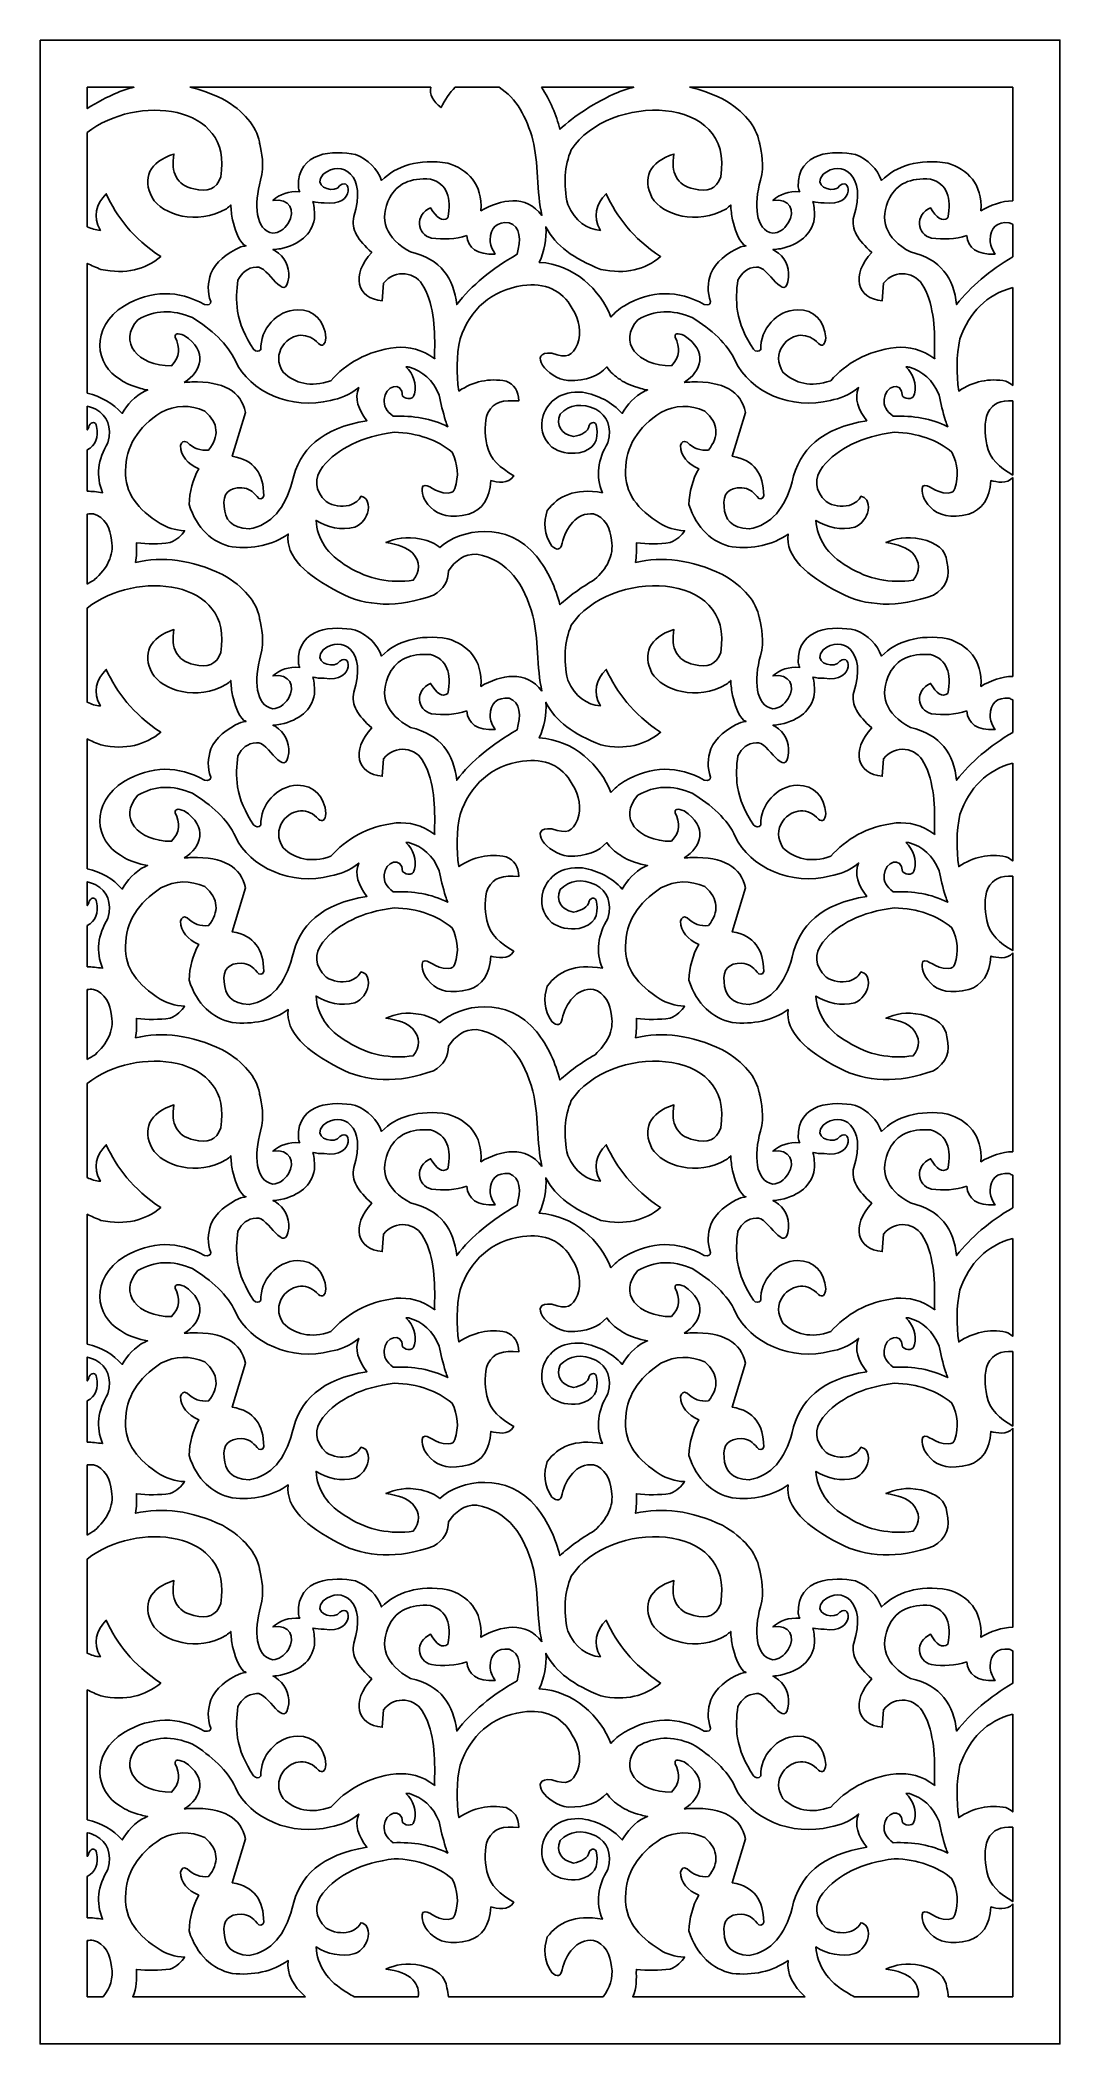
# Model space of a CAD drawing. Header units: centimetres. Extents: x -7.9 to -1.5, y -3.7 to 9.
import ezdxf

# ---------------------------------------------------------------- set-up
doc = ezdxf.new("R2010")
doc.units = ezdxf.units.CM
doc.header["$MEASUREMENT"] = 0
doc.layers.add('layer 1', color=7, linetype='Continuous')

msp = doc.modelspace()

# ---------------------------------------------------------------- linework, layer by layer
at = {"layer": 'layer 1', "color": 250}
for points, knots in [([(-7.94437, 9.00069), (-7.94437, 9.00069), (-1.49953, 9.00069), (-1.49953, 9.00069), (-1.49953, 9.00069), (-1.49953, 9.00069), (-1.49953, -3.66548), (-1.49953, -3.66548), (-1.49953, -3.66548), (-1.49953, -3.66548), (-7.94437, -3.66548), (-7.94437, -3.66548), (-7.94437, -3.66548), (-7.94437, -3.66548), (-7.94437, 9.00069), (-7.94437, 9.00069)], [0, 0, 0, 0, 0.2, 0.2, 0.2, 0.2, 0.4, 0.4, 0.4, 0.4, 0.6, 0.6, 0.6, 0.6, 1, 1, 1, 1]), ([(-7.64635, 8.70265), (-7.64635, 8.70265), (-7.35185, 8.70265), (-7.35185, 8.70265), (-7.35185, 8.70265), (-7.3861, 8.69426), (-7.41985, 8.68338), (-7.45313, 8.67011), (-7.45313, 8.67011), (-7.52103, 8.64071), (-7.58674, 8.60553), (-7.64635, 8.56801), (-7.64635, 8.56801), (-7.64635, 8.56801), (-7.64635, 8.70265), (-7.64635, 8.70265)], [0, 0, 0, 0, 0.2, 0.2, 0.2, 0.2, 0.4, 0.4, 0.4, 0.4, 0.6, 0.6, 0.6, 0.6, 1, 1, 1, 1]), ([(-7.64635, 6.76827), (-7.64635, 6.76827), (-7.64635, 7.58906), (-7.64635, 7.58906), (-7.64635, 7.58906), (-7.61925, 7.57587), (-7.59036, 7.5632), (-7.55964, 7.55096), (-7.55964, 7.55096), (-7.4023, 7.51823), (-7.28033, 7.54995), (-7.18227, 7.63166), (-7.18227, 7.63166), (-7.36079, 7.75062), (-7.45825, 7.88336), (-7.52618, 8.02898), (-7.52618, 8.02898), (-7.59265, 7.96271), (-7.61226, 7.88716), (-7.56331, 7.79804), (-7.56331, 7.79804), (-7.59292, 7.80076), (-7.62068, 7.80815), (-7.64635, 7.82097), (-7.64635, 7.82097), (-7.64635, 7.82097), (-7.64635, 8.41614), (-7.64635, 8.41614), (-7.64635, 8.41614), (-7.33955, 8.65955), (-6.72011, 8.60189), (-6.80274, 8.13525), (-6.80274, 8.13525), (-6.82833, 8.05719), (-6.8884, 8.03824), (-6.972, 8.05967), (-6.972, 8.05967), (-7.08363, 8.08445), (-7.11769, 8.16375), (-7.09875, 8.28039), (-7.09875, 8.28039), (-7.25695, 8.23054), (-7.29804, 8.1259), (-7.23687, 8.00557), (-7.23687, 8.00557), (-7.1696, 7.89568), (-6.95416, 7.82607), (-6.76634, 7.93469), (-6.76634, 7.93469), (-6.757, 7.94268), (-6.74798, 7.95076), (-6.73919, 7.95886), (-6.73919, 7.95886), (-6.73763, 7.92714), (-6.73425, 7.89552), (-6.72882, 7.86415), (-6.72882, 7.86415), (-6.71304, 7.80707), (-6.69533, 7.7431), (-6.65593, 7.7057), (-6.65593, 7.7057), (-6.65155, 7.70362), (-6.64714, 7.70167), (-6.64268, 7.69982), (-6.64268, 7.69982), (-6.65332, 7.69821), (-6.66403, 7.69615), (-6.6748, 7.69357), (-6.6748, 7.69357), (-6.76817, 7.65356), (-6.83675, 7.59574), (-6.86443, 7.52573), (-6.86443, 7.52573), (-6.88586, 7.46654), (-6.88784, 7.40732), (-6.86633, 7.34813), (-6.86633, 7.34813), (-6.8657, 7.3306), (-6.87897, 7.32409), (-6.90613, 7.32863), (-6.90613, 7.32863), (-7.07196, 7.42265), (-7.24033, 7.42038), (-7.41122, 7.3219), (-7.41122, 7.3219), (-7.63429, 7.18174), (-7.59421, 6.94421), (-7.4368, 6.8547), (-7.4368, 6.8547), (-7.40515, 6.82944), (-7.36277, 6.81408), (-7.30699, 6.79835), (-7.30699, 6.79835), (-7.29292, 6.79416), (-7.27867, 6.79107), (-7.26437, 6.78893), (-7.26437, 6.78893), (-7.26933, 6.78714), (-7.27429, 6.78532), (-7.2792, 6.78344), (-7.2792, 6.78344), (-7.35077, 6.74787), (-7.3922, 6.69644), (-7.42518, 6.64052), (-7.42518, 6.64052), (-7.48438, 6.70533), (-7.55811, 6.74792), (-7.64635, 6.76827)], [0, 0, 0, 0, 0.03571429, 0.03571429, 0.03571429, 0.03571429, 0.07142857, 0.07142857, 0.07142857, 0.07142857, 0.10714286, 0.10714286, 0.10714286, 0.10714286, 0.14285714, 0.14285714, 0.14285714, 0.14285714, 0.17857143, 0.17857143, 0.17857143, 0.17857143, 0.21428571, 0.21428571, 0.21428571, 0.21428571, 0.25, 0.25, 0.25, 0.25, 0.28571429, 0.28571429, 0.28571429, 0.28571429, 0.32142857, 0.32142857, 0.32142857, 0.32142857, 0.35714286, 0.35714286, 0.35714286, 0.35714286, 0.39285714, 0.39285714, 0.39285714, 0.39285714, 0.42857143, 0.42857143, 0.42857143, 0.42857143, 0.46428571, 0.46428571, 0.46428571, 0.46428571, 0.5, 0.5, 0.5, 0.5, 0.53571429, 0.53571429, 0.53571429, 0.53571429, 0.57142857, 0.57142857, 0.57142857, 0.57142857, 0.60714286, 0.60714286, 0.60714286, 0.60714286, 0.64285714, 0.64285714, 0.64285714, 0.64285714, 0.67857143, 0.67857143, 0.67857143, 0.67857143, 0.71428571, 0.71428571, 0.71428571, 0.71428571, 0.75, 0.75, 0.75, 0.75, 0.78571429, 0.78571429, 0.78571429, 0.78571429, 0.82142857, 0.82142857, 0.82142857, 0.82142857, 0.85714286, 0.85714286, 0.85714286, 0.85714286, 0.89285714, 0.89285714, 0.89285714, 0.89285714, 0.92857143, 0.92857143, 0.92857143, 0.92857143, 1, 1, 1, 1]), ([(-6.99884, 8.70265), (-6.99884, 8.70265), (-5.476, 8.70265), (-5.476, 8.70265), (-5.476, 8.70265), (-5.48292, 8.65876), (-5.46429, 8.61364), (-5.41024, 8.57421), (-5.41024, 8.57421), (-5.38567, 8.62232), (-5.35744, 8.66863), (-5.32165, 8.70265), (-5.32165, 8.70265), (-5.32165, 8.70265), (-5.04377, 8.70265), (-5.04377, 8.70265), (-5.04377, 8.70265), (-4.93357, 8.63314), (-4.87036, 8.51275), (-4.82988, 8.36779), (-4.82988, 8.36779), (-4.79547, 8.23978), (-4.80589, 8.02935), (-4.77315, 7.89196), (-4.77315, 7.89196), (-4.87031, 8.02697), (-5.03596, 7.99425), (-5.15856, 7.92168), (-5.15856, 7.92168), (-5.14635, 8.09107), (-5.24441, 8.18486), (-5.36704, 8.22246), (-5.36704, 8.22246), (-5.55079, 8.25379), (-5.6953, 8.20452), (-5.786, 8.1134), (-5.786, 8.1134), (-5.8155, 8.18771), (-5.86865, 8.24321), (-5.95099, 8.2777), (-5.95099, 8.2777), (-6.08832, 8.30485), (-6.3192, 8.29836), (-6.31213, 8.07284), (-6.31213, 8.07284), (-6.31036, 8.06167), (-6.3074, 8.05133), (-6.30313, 8.04185), (-6.30313, 8.04185), (-6.37164, 8.04766), (-6.43091, 8.0261), (-6.47273, 7.9876), (-6.47273, 7.9876), (-6.36443, 8.00486), (-6.32886, 7.92117), (-6.37549, 7.8448), (-6.37549, 7.8448), (-6.40259, 7.80208), (-6.43563, 7.78284), (-6.47271, 7.7797), (-6.47271, 7.7797), (-6.58518, 7.79894), (-6.59318, 7.96464), (-6.55138, 8.11479), (-6.55138, 8.11479), (-6.52422, 8.21236), (-6.54618, 8.29163), (-6.55607, 8.34298), (-6.55607, 8.34298), (-6.55673, 8.34731), (-6.5575, 8.35161), (-6.55834, 8.35589), (-6.55834, 8.35589), (-6.55834, 8.35589), (-6.55847, 8.35668), (-6.55847, 8.35668), (-6.55847, 8.35668), (-6.55847, 8.35668), (-6.55853, 8.35671), (-6.55853, 8.35671), (-6.55853, 8.35671), (-6.57858, 8.45601), (-6.65329, 8.5498), (-6.79205, 8.62942), (-6.79205, 8.62942), (-6.86277, 8.66288), (-6.93167, 8.68713), (-6.99884, 8.70265)], [0, 0, 0, 0, 0.04347826, 0.04347826, 0.04347826, 0.04347826, 0.08695652, 0.08695652, 0.08695652, 0.08695652, 0.13043478, 0.13043478, 0.13043478, 0.13043478, 0.17391304, 0.17391304, 0.17391304, 0.17391304, 0.2173913, 0.2173913, 0.2173913, 0.2173913, 0.26086957, 0.26086957, 0.26086957, 0.26086957, 0.30434783, 0.30434783, 0.30434783, 0.30434783, 0.34782609, 0.34782609, 0.34782609, 0.34782609, 0.39130435, 0.39130435, 0.39130435, 0.39130435, 0.43478261, 0.43478261, 0.43478261, 0.43478261, 0.47826087, 0.47826087, 0.47826087, 0.47826087, 0.52173913, 0.52173913, 0.52173913, 0.52173913, 0.56521739, 0.56521739, 0.56521739, 0.56521739, 0.60869565, 0.60869565, 0.60869565, 0.60869565, 0.65217391, 0.65217391, 0.65217391, 0.65217391, 0.69565217, 0.69565217, 0.69565217, 0.69565217, 0.73913043, 0.73913043, 0.73913043, 0.73913043, 0.7826087, 0.7826087, 0.7826087, 0.7826087, 0.82608696, 0.82608696, 0.82608696, 0.82608696, 0.86956522, 0.86956522, 0.86956522, 0.86956522, 0.91304348, 0.91304348, 0.91304348, 0.91304348, 1, 1, 1, 1]), ([(-4.33743, 7.25017), (-4.4029, 7.42101), (-4.5709, 7.58405), (-4.78948, 7.59558), (-4.78948, 7.59558), (-4.7567, 7.66789), (-4.7419, 7.74278), (-4.74821, 7.82074), (-4.74821, 7.82074), (-4.74731, 7.81894), (-4.74636, 7.8172), (-4.74541, 7.81548), (-4.74541, 7.81548), (-4.68791, 7.70206), (-4.57282, 7.61967), (-4.40018, 7.55096), (-4.40018, 7.55096), (-4.24285, 7.51823), (-4.12088, 7.54995), (-4.02281, 7.63166), (-4.02281, 7.63166), (-4.20134, 7.75062), (-4.29879, 7.88336), (-4.36672, 8.02898), (-4.36672, 8.02898), (-4.4332, 7.96271), (-4.4528, 7.88716), (-4.40385, 7.79804), (-4.40385, 7.79804), (-4.49046, 7.80593), (-4.56142, 7.85401), (-4.60953, 7.96084), (-4.60953, 7.96084), (-4.63977, 8.09054), (-4.63006, 8.20486), (-4.58755, 8.3077), (-4.58755, 8.3077), (-4.35089, 8.66771), (-3.55002, 8.66185), (-3.64328, 8.13525), (-3.64328, 8.13525), (-3.66888, 8.05719), (-3.72894, 8.03824), (-3.81254, 8.05967), (-3.81254, 8.05967), (-3.92417, 8.08445), (-3.95824, 8.16375), (-3.93929, 8.28039), (-3.93929, 8.28039), (-4.0975, 8.23054), (-4.13861, 8.1259), (-4.07741, 8.00557), (-4.07741, 8.00557), (-4.01015, 7.89568), (-3.7947, 7.82607), (-3.60689, 7.93469), (-3.60689, 7.93469), (-3.59755, 7.94268), (-3.58852, 7.95076), (-3.57973, 7.95886), (-3.57973, 7.95886), (-3.57818, 7.92714), (-3.5748, 7.89552), (-3.56936, 7.86415), (-3.56936, 7.86415), (-3.55358, 7.80707), (-3.53587, 7.7431), (-3.49647, 7.7057), (-3.49647, 7.7057), (-3.49209, 7.70362), (-3.48769, 7.70167), (-3.48323, 7.69982), (-3.48323, 7.69982), (-3.49386, 7.69821), (-3.50458, 7.69615), (-3.51534, 7.69357), (-3.51534, 7.69357), (-3.60871, 7.65356), (-3.6773, 7.59574), (-3.70498, 7.52573), (-3.70498, 7.52573), (-3.72641, 7.46654), (-3.72839, 7.40732), (-3.70688, 7.34813), (-3.70688, 7.34813), (-3.70624, 7.3306), (-3.71952, 7.32409), (-3.74667, 7.32863), (-3.74667, 7.32863), (-3.9125, 7.42265), (-4.08087, 7.42038), (-4.25177, 7.3219), (-4.25177, 7.3219), (-4.28652, 7.30005), (-4.31489, 7.27582), (-4.33743, 7.25017)], [0, 0, 0, 0, 0.04, 0.04, 0.04, 0.04, 0.08, 0.08, 0.08, 0.08, 0.12, 0.12, 0.12, 0.12, 0.16, 0.16, 0.16, 0.16, 0.2, 0.2, 0.2, 0.2, 0.24, 0.24, 0.24, 0.24, 0.28, 0.28, 0.28, 0.28, 0.32, 0.32, 0.32, 0.32, 0.36, 0.36, 0.36, 0.36, 0.4, 0.4, 0.4, 0.4, 0.44, 0.44, 0.44, 0.44, 0.48, 0.48, 0.48, 0.48, 0.52, 0.52, 0.52, 0.52, 0.56, 0.56, 0.56, 0.56, 0.6, 0.6, 0.6, 0.6, 0.64, 0.64, 0.64, 0.64, 0.68, 0.68, 0.68, 0.68, 0.72, 0.72, 0.72, 0.72, 0.76, 0.76, 0.76, 0.76, 0.8, 0.8, 0.8, 0.8, 0.84, 0.84, 0.84, 0.84, 0.88, 0.88, 0.88, 0.88, 0.92, 0.92, 0.92, 0.92, 1, 1, 1, 1]), ([(-4.77647, 8.70265), (-4.77647, 8.70265), (-4.19239, 8.70265), (-4.19239, 8.70265), (-4.19239, 8.70265), (-4.22665, 8.69426), (-4.2604, 8.68338), (-4.29367, 8.67011), (-4.29367, 8.67011), (-4.43818, 8.60757), (-4.57282, 8.51871), (-4.65962, 8.43712), (-4.65962, 8.43712), (-4.68308, 8.52692), (-4.71942, 8.62102), (-4.77647, 8.70265)], [0, 0, 0, 0, 0.2, 0.2, 0.2, 0.2, 0.4, 0.4, 0.4, 0.4, 0.6, 0.6, 0.6, 0.6, 1, 1, 1, 1]), ([(-3.83938, 8.70265), (-3.83938, 8.70265), (-1.79786, 8.70265), (-1.79786, 8.70265), (-1.79786, 8.70265), (-1.79786, 8.70265), (-1.79786, 7.98464), (-1.79786, 7.98464), (-1.79786, 7.98464), (-1.86645, 7.98403), (-1.9381, 7.95778), (-1.99911, 7.92168), (-1.99911, 7.92168), (-1.98689, 8.09107), (-2.08498, 8.18486), (-2.20758, 8.22246), (-2.20758, 8.22246), (-2.39133, 8.25379), (-2.53584, 8.20452), (-2.62654, 8.1134), (-2.62654, 8.1134), (-2.65605, 8.18771), (-2.7092, 8.24321), (-2.79153, 8.2777), (-2.79153, 8.2777), (-2.92886, 8.30485), (-3.15974, 8.29836), (-3.15267, 8.07284), (-3.15267, 8.07284), (-3.1509, 8.06167), (-3.14795, 8.05133), (-3.14367, 8.04185), (-3.14367, 8.04185), (-3.21218, 8.04766), (-3.27145, 8.0261), (-3.31328, 7.9876), (-3.31328, 7.9876), (-3.20498, 8.00486), (-3.1694, 7.92117), (-3.21603, 7.8448), (-3.21603, 7.8448), (-3.24314, 7.80208), (-3.27617, 7.78284), (-3.31325, 7.7797), (-3.31325, 7.7797), (-3.42572, 7.79894), (-3.43372, 7.96464), (-3.39192, 8.11479), (-3.39192, 8.11479), (-3.36476, 8.21236), (-3.38672, 8.29163), (-3.39662, 8.34298), (-3.39662, 8.34298), (-3.39728, 8.34731), (-3.39804, 8.35161), (-3.39889, 8.35589), (-3.39889, 8.35589), (-3.39889, 8.35589), (-3.39902, 8.35668), (-3.39902, 8.35668), (-3.39902, 8.35668), (-3.39902, 8.35668), (-3.39907, 8.35671), (-3.39907, 8.35671), (-3.39907, 8.35671), (-3.41913, 8.45601), (-3.49384, 8.5498), (-3.63259, 8.62942), (-3.63259, 8.62942), (-3.70332, 8.66288), (-3.77222, 8.68713), (-3.83938, 8.70265)], [0, 0, 0, 0, 0.05263158, 0.05263158, 0.05263158, 0.05263158, 0.10526316, 0.10526316, 0.10526316, 0.10526316, 0.15789474, 0.15789474, 0.15789474, 0.15789474, 0.21052632, 0.21052632, 0.21052632, 0.21052632, 0.26315789, 0.26315789, 0.26315789, 0.26315789, 0.31578947, 0.31578947, 0.31578947, 0.31578947, 0.36842105, 0.36842105, 0.36842105, 0.36842105, 0.42105263, 0.42105263, 0.42105263, 0.42105263, 0.47368421, 0.47368421, 0.47368421, 0.47368421, 0.52631579, 0.52631579, 0.52631579, 0.52631579, 0.57894737, 0.57894737, 0.57894737, 0.57894737, 0.63157895, 0.63157895, 0.63157895, 0.63157895, 0.68421053, 0.68421053, 0.68421053, 0.68421053, 0.73684211, 0.73684211, 0.73684211, 0.73684211, 0.78947368, 0.78947368, 0.78947368, 0.78947368, 0.84210526, 0.84210526, 0.84210526, 0.84210526, 0.89473684, 0.89473684, 0.89473684, 0.89473684, 1, 1, 1, 1]), ([(-5.45048, 6.98517), (-5.53187, 7.04776), (-5.61328, 7.0636), (-5.69467, 7.05819), (-5.69467, 7.05819), (-5.88348, 7.03531), (-6.0097, 6.95469), (-6.1075, 6.84781), (-6.1075, 6.84781), (-6.23494, 6.80392), (-6.33232, 6.8291), (-6.40911, 6.90151), (-6.40911, 6.90151), (-6.44492, 6.96023), (-6.44555, 7.01591), (-6.41098, 7.06861), (-6.41098, 7.06861), (-6.34855, 7.1544), (-6.24784, 7.15395), (-6.18477, 7.08204), (-6.18477, 7.08204), (-6.15902, 7.06214), (-6.14331, 7.0741), (-6.13767, 7.11785), (-6.13767, 7.11785), (-6.14682, 7.22275), (-6.2095, 7.29854), (-6.31862, 7.29617), (-6.31862, 7.29617), (-6.44703, 7.29392), (-6.55557, 7.17206), (-6.54858, 7.04475), (-6.54858, 7.04475), (-6.56428, 7.02926), (-6.58001, 7.02976), (-6.59571, 7.04623), (-6.59571, 7.04623), (-6.64849, 7.1263), (-6.68243, 7.20636), (-6.69752, 7.28645), (-6.69752, 7.28645), (-6.70478, 7.35499), (-6.70407, 7.42083), (-6.69375, 7.48337), (-6.69375, 7.48337), (-6.66907, 7.52987), (-6.63419, 7.5627), (-6.57687, 7.56544), (-6.57687, 7.56544), (-6.50496, 7.58009), (-6.39378, 7.32134), (-6.37327, 7.50129), (-6.37327, 7.50129), (-6.36918, 7.5718), (-6.39584, 7.62878), (-6.45959, 7.66947), (-6.45959, 7.66947), (-6.46392, 7.67179), (-6.46825, 7.67396), (-6.4726, 7.67604), (-6.4726, 7.67604), (-6.45672, 7.67726), (-6.44057, 7.67929), (-6.4241, 7.68203), (-6.4241, 7.68203), (-6.30632, 7.71001), (-6.22903, 7.76849), (-6.21095, 7.87143), (-6.21095, 7.87143), (-6.209, 7.9103), (-6.21156, 7.94638), (-6.21995, 7.97989), (-6.21995, 7.97989), (-6.20003, 7.97501), (-6.17657, 7.97248), (-6.14933, 7.97248), (-6.14933, 7.97248), (-5.94339, 7.94049), (-5.97854, 8.16641), (-6.06486, 8.0655), (-6.06486, 8.0655), (-6.11349, 8.03795), (-6.22198, 8.07885), (-6.1553, 8.15251), (-6.1553, 8.15251), (-6.03855, 8.25139), (-5.87509, 8.14546), (-5.96202, 7.88526), (-5.96202, 7.88526), (-5.98015, 7.80168), (-5.93505, 7.73811), (-5.84791, 7.65852), (-5.84791, 7.65852), (-5.98052, 7.51691), (-5.94436, 7.36681), (-5.78167, 7.35317), (-5.78167, 7.35317), (-5.78167, 7.35317), (-5.77328, 7.46387), (-5.77328, 7.46387), (-5.77328, 7.46387), (-5.70177, 7.55613), (-5.56607, 7.53789), (-5.51894, 7.43872), (-5.51894, 7.43872), (-5.45254, 7.3148), (-5.44763, 7.16308), (-5.45151, 7.00739), (-5.45151, 7.00739), (-5.45122, 7), (-5.45088, 6.99258), (-5.45048, 6.98517), (-5.45048, 6.98517), (-5.45048, 6.98517), (-5.45048, 6.98517), (-5.45048, 6.98517)], [0, 0, 0, 0, 0.03333333, 0.03333333, 0.03333333, 0.03333333, 0.06666667, 0.06666667, 0.06666667, 0.06666667, 0.1, 0.1, 0.1, 0.1, 0.13333333, 0.13333333, 0.13333333, 0.13333333, 0.16666667, 0.16666667, 0.16666667, 0.16666667, 0.2, 0.2, 0.2, 0.2, 0.23333333, 0.23333333, 0.23333333, 0.23333333, 0.26666667, 0.26666667, 0.26666667, 0.26666667, 0.3, 0.3, 0.3, 0.3, 0.33333333, 0.33333333, 0.33333333, 0.33333333, 0.36666667, 0.36666667, 0.36666667, 0.36666667, 0.4, 0.4, 0.4, 0.4, 0.43333333, 0.43333333, 0.43333333, 0.43333333, 0.46666667, 0.46666667, 0.46666667, 0.46666667, 0.5, 0.5, 0.5, 0.5, 0.53333333, 0.53333333, 0.53333333, 0.53333333, 0.56666667, 0.56666667, 0.56666667, 0.56666667, 0.6, 0.6, 0.6, 0.6, 0.63333333, 0.63333333, 0.63333333, 0.63333333, 0.66666667, 0.66666667, 0.66666667, 0.66666667, 0.7, 0.7, 0.7, 0.7, 0.73333333, 0.73333333, 0.73333333, 0.73333333, 0.76666667, 0.76666667, 0.76666667, 0.76666667, 0.8, 0.8, 0.8, 0.8, 0.83333333, 0.83333333, 0.83333333, 0.83333333, 0.86666667, 0.86666667, 0.86666667, 0.86666667, 0.9, 0.9, 0.9, 0.9, 0.93333333, 0.93333333, 0.93333333, 0.93333333, 1, 1, 1, 1]), ([(-2.29103, 6.98517), (-2.37241, 7.04776), (-2.45383, 7.0636), (-2.53524, 7.05819), (-2.53524, 7.05819), (-2.72403, 7.03531), (-2.85025, 6.95469), (-2.94805, 6.84781), (-2.94805, 6.84781), (-3.07548, 6.80392), (-3.17286, 6.8291), (-3.24965, 6.90151), (-3.24965, 6.90151), (-3.28546, 6.96023), (-3.2861, 7.01591), (-3.25153, 7.06861), (-3.25153, 7.06861), (-3.18909, 7.1544), (-3.08839, 7.15395), (-3.02532, 7.08204), (-3.02532, 7.08204), (-2.99956, 7.06214), (-2.98386, 7.0741), (-2.97821, 7.11785), (-2.97821, 7.11785), (-2.98737, 7.22275), (-3.05004, 7.29854), (-3.15916, 7.29617), (-3.15916, 7.29617), (-3.28758, 7.29392), (-3.39612, 7.17206), (-3.38912, 7.04475), (-3.38912, 7.04475), (-3.40482, 7.02926), (-3.42055, 7.02976), (-3.43625, 7.04623), (-3.43625, 7.04623), (-3.48903, 7.1263), (-3.52297, 7.20636), (-3.53806, 7.28645), (-3.53806, 7.28645), (-3.54532, 7.35499), (-3.54461, 7.42083), (-3.53429, 7.48337), (-3.53429, 7.48337), (-3.50962, 7.52987), (-3.47473, 7.5627), (-3.41741, 7.56544), (-3.41741, 7.56544), (-3.3455, 7.58009), (-3.23432, 7.32134), (-3.21382, 7.50129), (-3.21382, 7.50129), (-3.20973, 7.5718), (-3.23638, 7.62878), (-3.30014, 7.66947), (-3.30014, 7.66947), (-3.30446, 7.67179), (-3.30879, 7.67396), (-3.31315, 7.67604), (-3.31315, 7.67604), (-3.29726, 7.67726), (-3.28111, 7.67929), (-3.26464, 7.68203), (-3.26464, 7.68203), (-3.14687, 7.71001), (-3.06957, 7.76849), (-3.05149, 7.87143), (-3.05149, 7.87143), (-3.04954, 7.9103), (-3.0521, 7.94638), (-3.06049, 7.97989), (-3.06049, 7.97989), (-3.04057, 7.97501), (-3.01714, 7.97248), (-2.98988, 7.97248), (-2.98988, 7.97248), (-2.78393, 7.94049), (-2.81908, 8.16641), (-2.9054, 8.0655), (-2.9054, 8.0655), (-2.95404, 8.03795), (-3.06253, 8.07885), (-2.99584, 8.15251), (-2.99584, 8.15251), (-2.87909, 8.25139), (-2.71564, 8.14546), (-2.80256, 7.88526), (-2.80256, 7.88526), (-2.82069, 7.80168), (-2.77559, 7.73811), (-2.68845, 7.65852), (-2.68845, 7.65852), (-2.82106, 7.51691), (-2.78491, 7.36681), (-2.62222, 7.35317), (-2.62222, 7.35317), (-2.62222, 7.35317), (-2.61382, 7.46387), (-2.61382, 7.46387), (-2.61382, 7.46387), (-2.54231, 7.55613), (-2.40661, 7.53789), (-2.35948, 7.43872), (-2.35948, 7.43872), (-2.29309, 7.3148), (-2.28818, 7.16308), (-2.29206, 7.00739), (-2.29206, 7.00739), (-2.29177, 7), (-2.29142, 6.99258), (-2.29103, 6.98517), (-2.29103, 6.98517), (-2.29103, 6.98517), (-2.29103, 6.98517), (-2.29103, 6.98517)], [0, 0, 0, 0, 0.03333333, 0.03333333, 0.03333333, 0.03333333, 0.06666667, 0.06666667, 0.06666667, 0.06666667, 0.1, 0.1, 0.1, 0.1, 0.13333333, 0.13333333, 0.13333333, 0.13333333, 0.16666667, 0.16666667, 0.16666667, 0.16666667, 0.2, 0.2, 0.2, 0.2, 0.23333333, 0.23333333, 0.23333333, 0.23333333, 0.26666667, 0.26666667, 0.26666667, 0.26666667, 0.3, 0.3, 0.3, 0.3, 0.33333333, 0.33333333, 0.33333333, 0.33333333, 0.36666667, 0.36666667, 0.36666667, 0.36666667, 0.4, 0.4, 0.4, 0.4, 0.43333333, 0.43333333, 0.43333333, 0.43333333, 0.46666667, 0.46666667, 0.46666667, 0.46666667, 0.5, 0.5, 0.5, 0.5, 0.53333333, 0.53333333, 0.53333333, 0.53333333, 0.56666667, 0.56666667, 0.56666667, 0.56666667, 0.6, 0.6, 0.6, 0.6, 0.63333333, 0.63333333, 0.63333333, 0.63333333, 0.66666667, 0.66666667, 0.66666667, 0.66666667, 0.7, 0.7, 0.7, 0.7, 0.73333333, 0.73333333, 0.73333333, 0.73333333, 0.76666667, 0.76666667, 0.76666667, 0.76666667, 0.8, 0.8, 0.8, 0.8, 0.83333333, 0.83333333, 0.83333333, 0.83333333, 0.86666667, 0.86666667, 0.86666667, 0.86666667, 0.9, 0.9, 0.9, 0.9, 0.93333333, 0.93333333, 0.93333333, 0.93333333, 1, 1, 1, 1]), ([(-5.24808, 7.76637), (-5.23953, 7.68623), (-5.18474, 7.64277), (-5.0686, 7.64799), (-5.0686, 7.64799), (-5.08797, 7.67757), (-5.10106, 7.70718), (-5.10038, 7.73677), (-5.10038, 7.73677), (-5.09734, 7.81762), (-5.05633, 7.85277), (-4.98073, 7.84628), (-4.98073, 7.84628), (-4.90578, 7.82338), (-4.90515, 7.73502), (-4.93022, 7.64659), (-4.93022, 7.64659), (-5.08866, 7.55576), (-5.21783, 7.45068), (-5.31165, 7.32836), (-5.31165, 7.32836), (-5.33002, 7.49461), (-5.41093, 7.61704), (-5.60333, 7.66132), (-5.60333, 7.66132), (-5.76199, 7.74838), (-5.80421, 7.86391), (-5.7342, 8.0061), (-5.7342, 8.0061), (-5.69021, 8.08896), (-5.60713, 8.13261), (-5.47616, 8.12229), (-5.47616, 8.12229), (-5.37134, 8.09081), (-5.34326, 8.00327), (-5.36775, 7.87734), (-5.36775, 7.87734), (-5.40217, 7.85016), (-5.43956, 7.87629), (-5.47619, 7.94023), (-5.47619, 7.94023), (-5.57874, 7.89732), (-5.56272, 7.77173), (-5.47057, 7.74861), (-5.47057, 7.74861), (-5.39536, 7.73991), (-5.32081, 7.74041), (-5.24808, 7.76637)], [0, 0, 0, 0, 0.07692308, 0.07692308, 0.07692308, 0.07692308, 0.15384615, 0.15384615, 0.15384615, 0.15384615, 0.23076923, 0.23076923, 0.23076923, 0.23076923, 0.30769231, 0.30769231, 0.30769231, 0.30769231, 0.38461538, 0.38461538, 0.38461538, 0.38461538, 0.46153846, 0.46153846, 0.46153846, 0.46153846, 0.53846154, 0.53846154, 0.53846154, 0.53846154, 0.61538462, 0.61538462, 0.61538462, 0.61538462, 0.69230769, 0.69230769, 0.69230769, 0.69230769, 0.76923077, 0.76923077, 0.76923077, 0.76923077, 0.84615385, 0.84615385, 0.84615385, 0.84615385, 1, 1, 1, 1]), ([(-2.08865, 7.76637), (-2.08007, 7.68623), (-2.02529, 7.64277), (-1.90915, 7.64799), (-1.90915, 7.64799), (-1.92852, 7.67757), (-1.9416, 7.70718), (-1.94092, 7.73677), (-1.94092, 7.73677), (-1.93788, 7.81762), (-1.89687, 7.85277), (-1.82127, 7.84628), (-1.82127, 7.84628), (-1.81245, 7.84359), (-1.8047, 7.83997), (-1.79786, 7.83559), (-1.79786, 7.83559), (-1.79786, 7.83559), (-1.79786, 7.63073), (-1.79786, 7.63073), (-1.79786, 7.63073), (-1.94398, 7.54359), (-2.06379, 7.4436), (-2.15219, 7.32836), (-2.15219, 7.32836), (-2.17056, 7.49461), (-2.25147, 7.61704), (-2.44388, 7.66132), (-2.44388, 7.66132), (-2.60253, 7.74838), (-2.64475, 7.86391), (-2.57474, 8.0061), (-2.57474, 8.0061), (-2.53075, 8.08896), (-2.44768, 8.13261), (-2.31671, 8.12229), (-2.31671, 8.12229), (-2.21189, 8.09081), (-2.18383, 8.00327), (-2.2083, 7.87734), (-2.2083, 7.87734), (-2.24271, 7.85016), (-2.2801, 7.87629), (-2.31673, 7.94023), (-2.31673, 7.94023), (-2.41928, 7.89732), (-2.40326, 7.77173), (-2.31111, 7.74861), (-2.31111, 7.74861), (-2.2359, 7.73991), (-2.16135, 7.74041), (-2.08865, 7.76637)], [0, 0, 0, 0, 0.07142857, 0.07142857, 0.07142857, 0.07142857, 0.14285714, 0.14285714, 0.14285714, 0.14285714, 0.21428571, 0.21428571, 0.21428571, 0.21428571, 0.28571429, 0.28571429, 0.28571429, 0.28571429, 0.35714286, 0.35714286, 0.35714286, 0.35714286, 0.42857143, 0.42857143, 0.42857143, 0.42857143, 0.5, 0.5, 0.5, 0.5, 0.57142857, 0.57142857, 0.57142857, 0.57142857, 0.64285714, 0.64285714, 0.64285714, 0.64285714, 0.71428571, 0.71428571, 0.71428571, 0.71428571, 0.78571429, 0.78571429, 0.78571429, 0.78571429, 0.85714286, 0.85714286, 0.85714286, 0.85714286, 1, 1, 1, 1]), ([(-5.41847, 5.7931), (-5.44568, 5.81743), (-5.48508, 5.83532), (-5.5367, 5.84678), (-5.5367, 5.84678), (-5.63041, 5.86654), (-5.70071, 5.85058), (-5.759, 5.82419), (-5.759, 5.82419), (-5.68464, 5.81395), (-5.62423, 5.79405), (-5.58877, 5.75702), (-5.58877, 5.75702), (-5.54208, 5.70369), (-5.54055, 5.64205), (-5.58568, 5.58639), (-5.58568, 5.58639), (-5.73064, 5.56589), (-5.86849, 5.59119), (-5.99783, 5.67176), (-5.99783, 5.67176), (-6.13236, 5.74948), (-6.19211, 5.84923), (-6.20071, 5.96405), (-6.20071, 5.96405), (-6.12933, 5.92027), (-6.04327, 5.89889), (-5.95561, 5.92185), (-5.95561, 5.92185), (-5.90768, 5.9408), (-5.88185, 5.98313), (-5.87082, 6.02773), (-5.87082, 6.02773), (-5.86425, 6.08647), (-5.88544, 6.11144), (-5.91695, 6.11687), (-5.91695, 6.11687), (-5.92758, 6.09259), (-5.95109, 6.07296), (-5.99012, 6.05895), (-5.99012, 6.05895), (-6.04137, 6.04881), (-6.09048, 6.05449), (-6.13651, 6.08333), (-6.13651, 6.08333), (-6.21013, 6.1549), (-6.21317, 6.22871), (-6.1577, 6.30437), (-6.1577, 6.30437), (-6.06087, 6.42106), (-5.91235, 6.4949), (-5.7071, 6.52169), (-5.7071, 6.52169), (-5.55578, 6.51765), (-5.43555, 6.47337), (-5.34102, 6.39576), (-5.34102, 6.39576), (-5.30405, 6.32036), (-5.29629, 6.24407), (-5.32382, 6.16664), (-5.32382, 6.16664), (-5.33007, 6.14484), (-5.33696, 6.14231), (-5.36601, 6.1373), (-5.36601, 6.1373), (-5.45349, 6.1349), (-5.48915, 6.20472), (-5.52543, 6.18139), (-5.52543, 6.18139), (-5.53913, 6.14192), (-5.52311, 6.09732), (-5.47743, 6.0476), (-5.47743, 6.0476), (-5.42578, 5.99508), (-5.34899, 5.97579), (-5.23538, 6.00503), (-5.23538, 6.00503), (-5.15115, 6.03187), (-5.10201, 6.09961), (-5.09526, 6.2167), (-5.09526, 6.2167), (-5.05744, 6.20639), (-4.98199, 6.19045), (-4.95051, 6.24697), (-4.95051, 6.24697), (-5.03477, 6.29664), (-5.10222, 6.34965), (-5.12025, 6.44146), (-5.12025, 6.44146), (-5.13436, 6.51345), (-5.13782, 6.58386), (-5.11502, 6.64403), (-5.11502, 6.64403), (-5.07288, 6.71847), (-5.02155, 6.72626), (-4.91897, 6.71961), (-4.91897, 6.71961), (-4.92024, 6.78368), (-4.94874, 6.82398), (-4.99975, 6.84459), (-4.99975, 6.84459), (-5.1066, 6.86509), (-5.20599, 6.84425), (-5.29793, 6.7821), (-5.29793, 6.7821), (-5.31476, 6.89227), (-5.3136, 7.00248), (-5.29064, 7.11265), (-5.29064, 7.11265), (-5.2239, 7.30121), (-5.09615, 7.41824), (-4.8948, 7.44896), (-4.8948, 7.44896), (-4.75412, 7.46746), (-4.64735, 7.42339), (-4.58145, 7.30377), (-4.58145, 7.30377), (-4.53519, 7.22856), (-4.52384, 7.15337), (-4.54738, 7.07816), (-4.54738, 7.07816), (-4.58127, 7.00454), (-4.61188, 6.9868), (-4.71124, 7.02116), (-4.71124, 7.02116), (-4.86844, 7.03631), (-4.74206, 6.86243), (-4.60789, 6.8482), (-4.60789, 6.8482), (-4.49088, 6.84554), (-4.41148, 6.87961), (-4.36382, 6.93445), (-4.36382, 6.93445), (-4.34197, 6.90228), (-4.31262, 6.87475), (-4.27734, 6.8547), (-4.27734, 6.8547), (-4.2457, 6.82944), (-4.20332, 6.81408), (-4.14753, 6.79835), (-4.14753, 6.79835), (-4.13346, 6.79416), (-4.11921, 6.79107), (-4.10491, 6.78893), (-4.10491, 6.78893), (-4.10987, 6.78714), (-4.11483, 6.78532), (-4.11974, 6.78344), (-4.11974, 6.78344), (-4.19131, 6.74787), (-4.23274, 6.69644), (-4.26573, 6.64052), (-4.26573, 6.64052), (-4.33162, 6.71267), (-4.41549, 6.75727), (-4.51735, 6.77431), (-4.51735, 6.77431), (-4.65492, 6.78426), (-4.72873, 6.72117), (-4.76607, 6.62838), (-4.76607, 6.62838), (-4.78478, 6.55409), (-4.77296, 6.48764), (-4.70944, 6.42769), (-4.70944, 6.42769), (-4.66297, 6.39499), (-4.6056, 6.38269), (-4.5373, 6.39082), (-4.5373, 6.39082), (-4.44621, 6.41346), (-4.40971, 6.46925), (-4.42903, 6.55895), (-4.42903, 6.55895), (-4.43159, 6.58977), (-4.46201, 6.58951), (-4.47473, 6.56394), (-4.47473, 6.56394), (-4.48178, 6.52454), (-4.52078, 6.50488), (-4.57435, 6.49419), (-4.57435, 6.49419), (-4.65542, 6.51504), (-4.6835, 6.56254), (-4.65864, 6.63672), (-4.65864, 6.63672), (-4.5962, 6.69792), (-4.52084, 6.70802), (-4.43259, 6.66704), (-4.43259, 6.66704), (-4.36107, 6.62503), (-4.32941, 6.5581), (-4.35595, 6.45476), (-4.35595, 6.45476), (-4.42166, 6.34963), (-4.43317, 6.24452), (-4.39044, 6.13938), (-4.39044, 6.13938), (-4.56768, 6.17097), (-4.67033, 6.11824), (-4.7391, 6.02717), (-4.7391, 6.02717), (-4.76222, 5.95218), (-4.76193, 5.8772), (-4.71018, 5.8022), (-4.71018, 5.8022), (-4.67661, 5.77238), (-4.65466, 5.77835), (-4.64434, 5.82004), (-4.64434, 5.82004), (-4.62349, 5.91673), (-4.55575, 6.0163), (-4.44708, 6.00588), (-4.44708, 6.00588), (-4.37564, 5.98751), (-4.33933, 5.91175), (-4.33297, 5.83918), (-4.33297, 5.83918), (-4.31669, 5.74024), (-4.36334, 5.6607), (-4.44027, 5.59048), (-4.44027, 5.59048), (-4.44027, 5.59048), (-4.43985, 5.59038), (-4.43985, 5.59038), (-4.43985, 5.59038), (-4.52638, 5.54037), (-4.60314, 5.48421), (-4.65962, 5.43111), (-4.65962, 5.43111), (-4.68714, 5.53654), (-4.73245, 5.64793), (-4.80819, 5.73808), (-4.80819, 5.73808), (-4.98727, 5.96463), (-5.29114, 5.91146), (-5.41847, 5.7931)], [0, 0, 0, 0, 0.01666667, 0.01666667, 0.01666667, 0.01666667, 0.03333333, 0.03333333, 0.03333333, 0.03333333, 0.05, 0.05, 0.05, 0.05, 0.06666667, 0.06666667, 0.06666667, 0.06666667, 0.08333333, 0.08333333, 0.08333333, 0.08333333, 0.1, 0.1, 0.1, 0.1, 0.11666667, 0.11666667, 0.11666667, 0.11666667, 0.13333333, 0.13333333, 0.13333333, 0.13333333, 0.15, 0.15, 0.15, 0.15, 0.16666667, 0.16666667, 0.16666667, 0.16666667, 0.18333333, 0.18333333, 0.18333333, 0.18333333, 0.2, 0.2, 0.2, 0.2, 0.21666667, 0.21666667, 0.21666667, 0.21666667, 0.23333333, 0.23333333, 0.23333333, 0.23333333, 0.25, 0.25, 0.25, 0.25, 0.26666667, 0.26666667, 0.26666667, 0.26666667, 0.28333333, 0.28333333, 0.28333333, 0.28333333, 0.3, 0.3, 0.3, 0.3, 0.31666667, 0.31666667, 0.31666667, 0.31666667, 0.33333333, 0.33333333, 0.33333333, 0.33333333, 0.35, 0.35, 0.35, 0.35, 0.36666667, 0.36666667, 0.36666667, 0.36666667, 0.38333333, 0.38333333, 0.38333333, 0.38333333, 0.4, 0.4, 0.4, 0.4, 0.41666667, 0.41666667, 0.41666667, 0.41666667, 0.43333333, 0.43333333, 0.43333333, 0.43333333, 0.45, 0.45, 0.45, 0.45, 0.46666667, 0.46666667, 0.46666667, 0.46666667, 0.48333333, 0.48333333, 0.48333333, 0.48333333, 0.5, 0.5, 0.5, 0.5, 0.51666667, 0.51666667, 0.51666667, 0.51666667, 0.53333333, 0.53333333, 0.53333333, 0.53333333, 0.55, 0.55, 0.55, 0.55, 0.56666667, 0.56666667, 0.56666667, 0.56666667, 0.58333333, 0.58333333, 0.58333333, 0.58333333, 0.6, 0.6, 0.6, 0.6, 0.61666667, 0.61666667, 0.61666667, 0.61666667, 0.63333333, 0.63333333, 0.63333333, 0.63333333, 0.65, 0.65, 0.65, 0.65, 0.66666667, 0.66666667, 0.66666667, 0.66666667, 0.68333333, 0.68333333, 0.68333333, 0.68333333, 0.7, 0.7, 0.7, 0.7, 0.71666667, 0.71666667, 0.71666667, 0.71666667, 0.73333333, 0.73333333, 0.73333333, 0.73333333, 0.75, 0.75, 0.75, 0.75, 0.76666667, 0.76666667, 0.76666667, 0.76666667, 0.78333333, 0.78333333, 0.78333333, 0.78333333, 0.8, 0.8, 0.8, 0.8, 0.81666667, 0.81666667, 0.81666667, 0.81666667, 0.83333333, 0.83333333, 0.83333333, 0.83333333, 0.85, 0.85, 0.85, 0.85, 0.86666667, 0.86666667, 0.86666667, 0.86666667, 0.88333333, 0.88333333, 0.88333333, 0.88333333, 0.9, 0.9, 0.9, 0.9, 0.91666667, 0.91666667, 0.91666667, 0.91666667, 0.93333333, 0.93333333, 0.93333333, 0.93333333, 0.95, 0.95, 0.95, 0.95, 0.96666667, 0.96666667, 0.96666667, 0.96666667, 1, 1, 1, 1]), ([(-1.79786, 7.43606), (-1.79786, 7.43606), (-1.79786, 6.81809), (-1.79786, 6.81809), (-1.79786, 6.81809), (-1.80953, 6.8291), (-1.82372, 6.83789), (-1.8403, 6.84459), (-1.8403, 6.84459), (-1.94715, 6.86509), (-2.04653, 6.84425), (-2.13847, 6.7821), (-2.13847, 6.7821), (-2.15531, 6.89227), (-2.15415, 7.00248), (-2.13119, 7.11265), (-2.13119, 7.11265), (-2.07163, 7.28091), (-1.96351, 7.3922), (-1.79786, 7.43606)], [0, 0, 0, 0, 0.16666667, 0.16666667, 0.16666667, 0.16666667, 0.33333333, 0.33333333, 0.33333333, 0.33333333, 0.5, 0.5, 0.5, 0.5, 0.66666667, 0.66666667, 0.66666667, 0.66666667, 1, 1, 1, 1]), ([(-7.03362, 6.83704), (-7.01773, 6.83828), (-7.00161, 6.83918), (-6.9853, 6.83971), (-6.9853, 6.83971), (-6.78714, 6.84485), (-6.67393, 6.78075), (-6.64567, 6.64735), (-6.64567, 6.64735), (-6.64567, 6.64735), (-6.72995, 6.36987), (-6.72995, 6.36987), (-6.72995, 6.36987), (-6.58969, 6.3476), (-6.53198, 6.25758), (-6.53071, 6.1212), (-6.53071, 6.1212), (-6.53356, 6.09827), (-6.56217, 6.09431), (-6.57288, 6.11513), (-6.57288, 6.11513), (-6.59756, 6.14772), (-6.62851, 6.16828), (-6.66865, 6.17123), (-6.66865, 6.17123), (-6.75344, 6.17282), (-6.78967, 6.13215), (-6.78168, 6.05296), (-6.78168, 6.05296), (-6.77534, 5.97057), (-6.73882, 5.9171), (-6.62268, 5.91043), (-6.62268, 5.91043), (-6.48229, 5.93552), (-6.39605, 6.04174), (-6.35066, 6.20913), (-6.35066, 6.20913), (-6.30899, 6.41333), (-6.16242, 6.5486), (-5.87937, 6.59426), (-5.87937, 6.59426), (-5.93254, 6.6643), (-5.96004, 6.73433), (-5.93101, 6.80437), (-5.93101, 6.80437), (-5.98962, 6.75621), (-6.04932, 6.73346), (-6.10917, 6.72336), (-6.10917, 6.72336), (-6.35414, 6.65994), (-6.6206, 6.77577), (-6.71045, 6.97274), (-6.71045, 6.97274), (-6.75877, 7.07869), (-6.86245, 7.1738), (-6.98195, 7.24613), (-6.98195, 7.24613), (-7.11191, 7.30097), (-7.21998, 7.29392), (-7.32593, 7.23339), (-7.32593, 7.23339), (-7.45263, 7.0912), (-7.3306, 6.94205), (-7.11366, 6.94236), (-7.11366, 6.94236), (-7.0603, 6.9981), (-7.05813, 7.05861), (-7.09094, 7.12236), (-7.09094, 7.12236), (-7.09553, 7.14857), (-7.07381, 7.14994), (-7.03407, 7.13437), (-7.03407, 7.13437), (-6.88, 7.03256), (-6.92299, 6.90634), (-7.03362, 6.83704)], [0, 0, 0, 0, 0.05, 0.05, 0.05, 0.05, 0.1, 0.1, 0.1, 0.1, 0.15, 0.15, 0.15, 0.15, 0.2, 0.2, 0.2, 0.2, 0.25, 0.25, 0.25, 0.25, 0.3, 0.3, 0.3, 0.3, 0.35, 0.35, 0.35, 0.35, 0.4, 0.4, 0.4, 0.4, 0.45, 0.45, 0.45, 0.45, 0.5, 0.5, 0.5, 0.5, 0.55, 0.55, 0.55, 0.55, 0.6, 0.6, 0.6, 0.6, 0.65, 0.65, 0.65, 0.65, 0.7, 0.7, 0.7, 0.7, 0.75, 0.75, 0.75, 0.75, 0.8, 0.8, 0.8, 0.8, 0.85, 0.85, 0.85, 0.85, 0.9, 0.9, 0.9, 0.9, 1, 1, 1, 1]), ([(-3.87416, 6.83704), (-3.85827, 6.83828), (-3.84215, 6.83918), (-3.82584, 6.83971), (-3.82584, 6.83971), (-3.62768, 6.84485), (-3.51447, 6.78075), (-3.48621, 6.64735), (-3.48621, 6.64735), (-3.48621, 6.64735), (-3.5705, 6.36987), (-3.5705, 6.36987), (-3.5705, 6.36987), (-3.43024, 6.3476), (-3.37252, 6.25758), (-3.37126, 6.1212), (-3.37126, 6.1212), (-3.37411, 6.09827), (-3.40271, 6.09431), (-3.41343, 6.11513), (-3.41343, 6.11513), (-3.4381, 6.14772), (-3.46906, 6.16828), (-3.50919, 6.17123), (-3.50919, 6.17123), (-3.59398, 6.17282), (-3.63022, 6.13215), (-3.62222, 6.05296), (-3.62222, 6.05296), (-3.61589, 5.97057), (-3.57936, 5.9171), (-3.46322, 5.91043), (-3.46322, 5.91043), (-3.32283, 5.93552), (-3.23659, 6.04174), (-3.1912, 6.20913), (-3.1912, 6.20913), (-3.14953, 6.41333), (-3.00296, 6.5486), (-2.71991, 6.59426), (-2.71991, 6.59426), (-2.77311, 6.6643), (-2.80058, 6.73433), (-2.77155, 6.80437), (-2.77155, 6.80437), (-2.83017, 6.75621), (-2.88986, 6.73346), (-2.94971, 6.72336), (-2.94971, 6.72336), (-3.19468, 6.65994), (-3.46114, 6.77577), (-3.55099, 6.97274), (-3.55099, 6.97274), (-3.59931, 7.07869), (-3.703, 7.1738), (-3.82249, 7.24613), (-3.82249, 7.24613), (-3.95246, 7.30097), (-4.06052, 7.29392), (-4.16648, 7.23339), (-4.16648, 7.23339), (-4.29317, 7.0912), (-4.17115, 6.94205), (-3.9542, 6.94236), (-3.9542, 6.94236), (-3.90084, 6.9981), (-3.89868, 7.05861), (-3.93148, 7.12236), (-3.93148, 7.12236), (-3.93607, 7.14857), (-3.91435, 7.14994), (-3.87461, 7.13437), (-3.87461, 7.13437), (-3.72055, 7.03256), (-3.76354, 6.90634), (-3.87416, 6.83704)], [0, 0, 0, 0, 0.05, 0.05, 0.05, 0.05, 0.1, 0.1, 0.1, 0.1, 0.15, 0.15, 0.15, 0.15, 0.2, 0.2, 0.2, 0.2, 0.25, 0.25, 0.25, 0.25, 0.3, 0.3, 0.3, 0.3, 0.35, 0.35, 0.35, 0.35, 0.4, 0.4, 0.4, 0.4, 0.45, 0.45, 0.45, 0.45, 0.5, 0.5, 0.5, 0.5, 0.55, 0.55, 0.55, 0.55, 0.6, 0.6, 0.6, 0.6, 0.65, 0.65, 0.65, 0.65, 0.7, 0.7, 0.7, 0.7, 0.75, 0.75, 0.75, 0.75, 0.8, 0.8, 0.8, 0.8, 0.85, 0.85, 0.85, 0.85, 0.9, 0.9, 0.9, 0.9, 1, 1, 1, 1]), ([(-5.63331, 6.93503), (-5.58489, 6.89227), (-5.56359, 6.82395), (-5.57779, 6.76561), (-5.57779, 6.76561), (-5.58642, 6.74927), (-5.58523, 6.73832), (-5.60542, 6.73528), (-5.60542, 6.73528), (-5.62331, 6.73214), (-5.6393, 6.73721), (-5.65331, 6.75046), (-5.65331, 6.75046), (-5.65738, 6.85193), (-5.76573, 6.81311), (-5.77017, 6.72921), (-5.77017, 6.72921), (-5.77418, 6.68979), (-5.75505, 6.65443), (-5.7128, 6.62313), (-5.7128, 6.62313), (-5.58708, 6.62783), (-5.47078, 6.60935), (-5.3682, 6.55705), (-5.3682, 6.55705), (-5.37306, 6.56982), (-5.37757, 6.58241), (-5.38171, 6.5946), (-5.38171, 6.5946), (-5.39868, 6.65028), (-5.41201, 6.70417), (-5.42233, 6.75655), (-5.42233, 6.75655), (-5.46236, 6.85485), (-5.52833, 6.90705), (-5.60882, 6.93336), (-5.60882, 6.93336), (-5.61716, 6.9341), (-5.62532, 6.93463), (-5.63331, 6.93503)], [0, 0, 0, 0, 0.09090909, 0.09090909, 0.09090909, 0.09090909, 0.18181818, 0.18181818, 0.18181818, 0.18181818, 0.27272727, 0.27272727, 0.27272727, 0.27272727, 0.36363636, 0.36363636, 0.36363636, 0.36363636, 0.45454545, 0.45454545, 0.45454545, 0.45454545, 0.54545455, 0.54545455, 0.54545455, 0.54545455, 0.63636364, 0.63636364, 0.63636364, 0.63636364, 0.72727273, 0.72727273, 0.72727273, 0.72727273, 0.81818182, 0.81818182, 0.81818182, 0.81818182, 1, 1, 1, 1]), ([(-2.47385, 6.93503), (-2.42543, 6.89227), (-2.40413, 6.82395), (-2.41833, 6.76561), (-2.41833, 6.76561), (-2.42696, 6.74927), (-2.42577, 6.73832), (-2.44596, 6.73528), (-2.44596, 6.73528), (-2.46385, 6.73214), (-2.47985, 6.73721), (-2.49386, 6.75046), (-2.49386, 6.75046), (-2.49792, 6.85193), (-2.60628, 6.81311), (-2.61071, 6.72921), (-2.61071, 6.72921), (-2.61472, 6.68979), (-2.59559, 6.65443), (-2.55334, 6.62313), (-2.55334, 6.62313), (-2.42762, 6.62783), (-2.31132, 6.60935), (-2.20875, 6.55705), (-2.20875, 6.55705), (-2.2136, 6.56982), (-2.21811, 6.58241), (-2.22226, 6.5946), (-2.22226, 6.5946), (-2.23923, 6.65028), (-2.25255, 6.70417), (-2.26287, 6.75655), (-2.26287, 6.75655), (-2.3029, 6.85485), (-2.36888, 6.90705), (-2.44937, 6.93336), (-2.44937, 6.93336), (-2.4577, 6.9341), (-2.46586, 6.93463), (-2.47385, 6.93503)], [0, 0, 0, 0, 0.09090909, 0.09090909, 0.09090909, 0.09090909, 0.18181818, 0.18181818, 0.18181818, 0.18181818, 0.27272727, 0.27272727, 0.27272727, 0.27272727, 0.36363636, 0.36363636, 0.36363636, 0.36363636, 0.45454545, 0.45454545, 0.45454545, 0.45454545, 0.54545455, 0.54545455, 0.54545455, 0.54545455, 0.63636364, 0.63636364, 0.63636364, 0.63636364, 0.72727273, 0.72727273, 0.72727273, 0.72727273, 0.81818182, 0.81818182, 0.81818182, 0.81818182, 1, 1, 1, 1]), ([(-1.79786, 6.72138), (-1.79786, 6.72138), (-1.79786, 6.25104), (-1.79786, 6.25104), (-1.79786, 6.25104), (-1.87893, 6.29954), (-1.94327, 6.35213), (-1.96079, 6.44146), (-1.96079, 6.44146), (-1.97491, 6.51345), (-1.97837, 6.58386), (-1.95557, 6.64403), (-1.95557, 6.64403), (-1.91902, 6.70858), (-1.8756, 6.72301), (-1.79786, 6.72138)], [0, 0, 0, 0, 0.2, 0.2, 0.2, 0.2, 0.4, 0.4, 0.4, 0.4, 0.6, 0.6, 0.6, 0.6, 1, 1, 1, 1]), ([(-7.64635, 6.14857), (-7.64635, 6.14857), (-7.64635, 6.40964), (-7.64635, 6.40964), (-7.64635, 6.40964), (-7.59273, 6.43856), (-7.57323, 6.4882), (-7.58848, 6.55895), (-7.58848, 6.55895), (-7.59104, 6.58977), (-7.62147, 6.58951), (-7.63419, 6.56394), (-7.63419, 6.56394), (-7.63606, 6.55341), (-7.64023, 6.5443), (-7.64635, 6.53639), (-7.64635, 6.53639), (-7.64635, 6.53639), (-7.64635, 6.6862), (-7.64635, 6.6862), (-7.64635, 6.6862), (-7.62883, 6.68211), (-7.61073, 6.67572), (-7.59205, 6.66704), (-7.59205, 6.66704), (-7.52053, 6.62503), (-7.48886, 6.5581), (-7.51541, 6.45476), (-7.51541, 6.45476), (-7.58112, 6.34963), (-7.59263, 6.24452), (-7.5499, 6.13938), (-7.5499, 6.13938), (-7.58484, 6.14561), (-7.61688, 6.14854), (-7.64635, 6.14857)], [0, 0, 0, 0, 0.1, 0.1, 0.1, 0.1, 0.2, 0.2, 0.2, 0.2, 0.3, 0.3, 0.3, 0.3, 0.4, 0.4, 0.4, 0.4, 0.5, 0.5, 0.5, 0.5, 0.6, 0.6, 0.6, 0.6, 0.7, 0.7, 0.7, 0.7, 0.8, 0.8, 0.8, 0.8, 1, 1, 1, 1]), ([(-4.77315, 4.88596), (-4.87031, 5.02094), (-5.03596, 4.98825), (-5.15856, 4.91567), (-5.15856, 4.91567), (-5.14635, 5.08507), (-5.24441, 5.17886), (-5.36704, 5.21646), (-5.36704, 5.21646), (-5.55079, 5.24779), (-5.6953, 5.19852), (-5.786, 5.10737), (-5.786, 5.10737), (-5.8155, 5.18171), (-5.86865, 5.2372), (-5.95099, 5.2717), (-5.95099, 5.2717), (-6.08832, 5.29885), (-6.3192, 5.29236), (-6.31213, 5.06681), (-6.31213, 5.06681), (-6.31036, 5.05567), (-6.3074, 5.04533), (-6.30313, 5.03583), (-6.30313, 5.03583), (-6.37164, 5.04166), (-6.43091, 5.0201), (-6.47273, 4.98157), (-6.47273, 4.98157), (-6.36443, 4.99885), (-6.32886, 4.91517), (-6.37549, 4.8388), (-6.37549, 4.8388), (-6.40259, 4.79608), (-6.43563, 4.77684), (-6.47271, 4.77367), (-6.47271, 4.77367), (-6.58518, 4.79294), (-6.59318, 4.95864), (-6.55138, 5.10877), (-6.55138, 5.10877), (-6.52422, 5.20636), (-6.54618, 5.28563), (-6.55607, 5.33698), (-6.55607, 5.33698), (-6.55673, 5.34128), (-6.5575, 5.34561), (-6.55834, 5.34989), (-6.55834, 5.34989), (-6.55834, 5.34989), (-6.55847, 5.35068), (-6.55847, 5.35068), (-6.55847, 5.35068), (-6.55847, 5.35068), (-6.55853, 5.35071), (-6.55853, 5.35071), (-6.55853, 5.35071), (-6.57858, 5.44998), (-6.65329, 5.5438), (-6.79205, 5.62341), (-6.79205, 5.62341), (-6.98841, 5.71633), (-7.17074, 5.73829), (-7.34095, 5.69923), (-7.34095, 5.69923), (-7.33311, 5.73821), (-7.33678, 5.77806), (-7.33554, 5.82263), (-7.33554, 5.82263), (-7.26328, 5.81395), (-7.1923, 5.81447), (-7.12263, 5.82419), (-7.12263, 5.82419), (-7.07977, 5.8402), (-7.04816, 5.87137), (-7.03111, 5.89969), (-7.03111, 5.89969), (-7.0922, 5.90193), (-7.14488, 5.9204), (-7.18528, 5.94539), (-7.18528, 5.94539), (-7.32831, 6.0334), (-7.41051, 6.14139), (-7.40381, 6.27845), (-7.40381, 6.27845), (-7.40389, 6.43302), (-7.3249, 6.55409), (-7.1804, 6.64735), (-7.1804, 6.64735), (-7.08798, 6.69625), (-6.99775, 6.69625), (-6.90307, 6.65575), (-6.90307, 6.65575), (-6.81458, 6.57787), (-6.81176, 6.49556), (-6.87995, 6.40956), (-6.87995, 6.40956), (-6.93004, 6.40346), (-6.97495, 6.41972), (-7.01478, 6.45835), (-7.01478, 6.45835), (-7.039, 6.47181), (-7.05088, 6.46012), (-7.05713, 6.437), (-7.05713, 6.437), (-7.05439, 6.3704), (-7.01369, 6.32271), (-6.94157, 6.29065), (-6.94157, 6.29065), (-6.98129, 6.22193), (-6.99957, 6.14598), (-7.00322, 6.06504), (-7.00322, 6.06504), (-6.95189, 5.91045), (-6.85829, 5.82498), (-6.72972, 5.79677), (-6.72972, 5.79677), (-6.59906, 5.78257), (-6.47485, 5.80888), (-6.37631, 5.87836), (-6.37631, 5.87836), (-6.39533, 5.73475), (-6.26046, 5.61666), (-6.05562, 5.51018), (-6.05562, 5.51018), (-5.88575, 5.41797), (-5.68055, 5.41108), (-5.45856, 5.49189), (-5.45856, 5.49189), (-5.39406, 5.5296), (-5.36266, 5.58106), (-5.36432, 5.64622), (-5.36432, 5.64622), (-5.32086, 5.70823), (-5.26505, 5.75394), (-5.18495, 5.75132), (-5.18495, 5.75132), (-4.98292, 5.71203), (-4.8852, 5.55984), (-4.82988, 5.36179), (-4.82988, 5.36179), (-4.79547, 5.23377), (-4.80589, 5.02334), (-4.77315, 4.88596)], [0, 0, 0, 0, 0.02702703, 0.02702703, 0.02702703, 0.02702703, 0.05405405, 0.05405405, 0.05405405, 0.05405405, 0.08108108, 0.08108108, 0.08108108, 0.08108108, 0.10810811, 0.10810811, 0.10810811, 0.10810811, 0.13513514, 0.13513514, 0.13513514, 0.13513514, 0.16216216, 0.16216216, 0.16216216, 0.16216216, 0.18918919, 0.18918919, 0.18918919, 0.18918919, 0.21621622, 0.21621622, 0.21621622, 0.21621622, 0.24324324, 0.24324324, 0.24324324, 0.24324324, 0.27027027, 0.27027027, 0.27027027, 0.27027027, 0.2972973, 0.2972973, 0.2972973, 0.2972973, 0.32432432, 0.32432432, 0.32432432, 0.32432432, 0.35135135, 0.35135135, 0.35135135, 0.35135135, 0.37837838, 0.37837838, 0.37837838, 0.37837838, 0.40540541, 0.40540541, 0.40540541, 0.40540541, 0.43243243, 0.43243243, 0.43243243, 0.43243243, 0.45945946, 0.45945946, 0.45945946, 0.45945946, 0.48648649, 0.48648649, 0.48648649, 0.48648649, 0.51351351, 0.51351351, 0.51351351, 0.51351351, 0.54054054, 0.54054054, 0.54054054, 0.54054054, 0.56756757, 0.56756757, 0.56756757, 0.56756757, 0.59459459, 0.59459459, 0.59459459, 0.59459459, 0.62162162, 0.62162162, 0.62162162, 0.62162162, 0.64864865, 0.64864865, 0.64864865, 0.64864865, 0.67567568, 0.67567568, 0.67567568, 0.67567568, 0.7027027, 0.7027027, 0.7027027, 0.7027027, 0.72972973, 0.72972973, 0.72972973, 0.72972973, 0.75675676, 0.75675676, 0.75675676, 0.75675676, 0.78378378, 0.78378378, 0.78378378, 0.78378378, 0.81081081, 0.81081081, 0.81081081, 0.81081081, 0.83783784, 0.83783784, 0.83783784, 0.83783784, 0.86486486, 0.86486486, 0.86486486, 0.86486486, 0.89189189, 0.89189189, 0.89189189, 0.89189189, 0.91891892, 0.91891892, 0.91891892, 0.91891892, 0.94594595, 0.94594595, 0.94594595, 0.94594595, 1, 1, 1, 1]), ([(-1.79786, 6.23671), (-1.79786, 6.23671), (-1.79786, 4.97864), (-1.79786, 4.97864), (-1.79786, 4.97864), (-1.86645, 4.97801), (-1.9381, 4.95178), (-1.99911, 4.91567), (-1.99911, 4.91567), (-1.98689, 5.08507), (-2.08498, 5.17886), (-2.20758, 5.21646), (-2.20758, 5.21646), (-2.39133, 5.24779), (-2.53584, 5.19852), (-2.62654, 5.10737), (-2.62654, 5.10737), (-2.65605, 5.18171), (-2.7092, 5.2372), (-2.79153, 5.2717), (-2.79153, 5.2717), (-2.92886, 5.29885), (-3.15974, 5.29236), (-3.15267, 5.06681), (-3.15267, 5.06681), (-3.1509, 5.05567), (-3.14795, 5.04533), (-3.14367, 5.03583), (-3.14367, 5.03583), (-3.21218, 5.04166), (-3.27145, 5.0201), (-3.31328, 4.98157), (-3.31328, 4.98157), (-3.20498, 4.99885), (-3.1694, 4.91517), (-3.21603, 4.8388), (-3.21603, 4.8388), (-3.24314, 4.79608), (-3.27617, 4.77684), (-3.31325, 4.77367), (-3.31325, 4.77367), (-3.42572, 4.79294), (-3.43372, 4.95864), (-3.39192, 5.10877), (-3.39192, 5.10877), (-3.36476, 5.20636), (-3.38672, 5.28563), (-3.39662, 5.33698), (-3.39662, 5.33698), (-3.39728, 5.34128), (-3.39804, 5.34561), (-3.39889, 5.34989), (-3.39889, 5.34989), (-3.39889, 5.34989), (-3.39902, 5.35068), (-3.39902, 5.35068), (-3.39902, 5.35068), (-3.39902, 5.35068), (-3.39907, 5.35071), (-3.39907, 5.35071), (-3.39907, 5.35071), (-3.41913, 5.44998), (-3.49384, 5.5438), (-3.63259, 5.62341), (-3.63259, 5.62341), (-3.82896, 5.71633), (-4.01128, 5.73829), (-4.18149, 5.69923), (-4.18149, 5.69923), (-4.17366, 5.73821), (-4.17732, 5.77806), (-4.17608, 5.82263), (-4.17608, 5.82263), (-4.10383, 5.81395), (-4.03284, 5.81447), (-3.96317, 5.82419), (-3.96317, 5.82419), (-3.92032, 5.8402), (-3.8887, 5.87137), (-3.87165, 5.89969), (-3.87165, 5.89969), (-3.93275, 5.90193), (-3.98542, 5.9204), (-4.02582, 5.94539), (-4.02582, 5.94539), (-4.16888, 6.0334), (-4.25106, 6.14139), (-4.24435, 6.27845), (-4.24435, 6.27845), (-4.24443, 6.43302), (-4.16545, 6.55409), (-4.02094, 6.64735), (-4.02094, 6.64735), (-3.92852, 6.69625), (-3.8383, 6.69625), (-3.74361, 6.65575), (-3.74361, 6.65575), (-3.65513, 6.57787), (-3.6523, 6.49556), (-3.72049, 6.40956), (-3.72049, 6.40956), (-3.77058, 6.40346), (-3.8155, 6.41972), (-3.85532, 6.45835), (-3.85532, 6.45835), (-3.87954, 6.47181), (-3.89142, 6.46012), (-3.89767, 6.437), (-3.89767, 6.437), (-3.89493, 6.3704), (-3.85424, 6.32271), (-3.78211, 6.29065), (-3.78211, 6.29065), (-3.82183, 6.22193), (-3.84012, 6.14598), (-3.84376, 6.06504), (-3.84376, 6.06504), (-3.79243, 5.91045), (-3.69886, 5.82498), (-3.57026, 5.79677), (-3.57026, 5.79677), (-3.4396, 5.78257), (-3.31539, 5.80888), (-3.21685, 5.87836), (-3.21685, 5.87836), (-3.23588, 5.73475), (-3.101, 5.61666), (-2.89617, 5.51018), (-2.89617, 5.51018), (-2.7263, 5.41797), (-2.52109, 5.41108), (-2.2991, 5.49189), (-2.2991, 5.49189), (-2.21621, 5.54037), (-2.18798, 5.61149), (-2.21437, 5.7053), (-2.21437, 5.7053), (-2.22184, 5.77716), (-2.27612, 5.82432), (-2.37724, 5.84678), (-2.37724, 5.84678), (-2.47095, 5.86654), (-2.54125, 5.85058), (-2.59955, 5.82419), (-2.59955, 5.82419), (-2.52518, 5.81395), (-2.46478, 5.79405), (-2.42931, 5.75702), (-2.42931, 5.75702), (-2.38263, 5.70369), (-2.3811, 5.64205), (-2.42622, 5.58639), (-2.42622, 5.58639), (-2.57118, 5.56589), (-2.70904, 5.59119), (-2.83837, 5.67176), (-2.83837, 5.67176), (-2.97291, 5.74948), (-3.03265, 5.84923), (-3.04126, 5.96405), (-3.04126, 5.96405), (-2.96987, 5.92027), (-2.88382, 5.89889), (-2.79615, 5.92185), (-2.79615, 5.92185), (-2.74823, 5.9408), (-2.72239, 5.98313), (-2.71136, 6.02773), (-2.71136, 6.02773), (-2.70479, 6.08647), (-2.72598, 6.11144), (-2.75749, 6.11687), (-2.75749, 6.11687), (-2.76812, 6.09259), (-2.79164, 6.07296), (-2.83067, 6.05895), (-2.83067, 6.05895), (-2.88192, 6.04881), (-2.93103, 6.05449), (-2.97705, 6.08333), (-2.97705, 6.08333), (-3.05068, 6.1549), (-3.05371, 6.22871), (-2.99824, 6.30437), (-2.99824, 6.30437), (-2.90142, 6.42106), (-2.7529, 6.4949), (-2.54764, 6.52169), (-2.54764, 6.52169), (-2.39632, 6.51765), (-2.27609, 6.47337), (-2.18156, 6.39576), (-2.18156, 6.39576), (-2.14459, 6.32036), (-2.13683, 6.24407), (-2.16436, 6.16664), (-2.16436, 6.16664), (-2.17061, 6.14484), (-2.1775, 6.14231), (-2.20656, 6.1373), (-2.20656, 6.1373), (-2.29404, 6.1349), (-2.32969, 6.20472), (-2.36597, 6.18139), (-2.36597, 6.18139), (-2.37967, 6.14192), (-2.36365, 6.09732), (-2.31797, 6.0476), (-2.31797, 6.0476), (-2.26633, 5.99508), (-2.18953, 5.97579), (-2.07593, 6.00503), (-2.07593, 6.00503), (-1.99169, 6.03187), (-1.94256, 6.09961), (-1.9358, 6.2167), (-1.9358, 6.2167), (-1.90049, 6.20707), (-1.83235, 6.19253), (-1.79786, 6.23671)], [0, 0, 0, 0, 0.01785714, 0.01785714, 0.01785714, 0.01785714, 0.03571429, 0.03571429, 0.03571429, 0.03571429, 0.05357143, 0.05357143, 0.05357143, 0.05357143, 0.07142857, 0.07142857, 0.07142857, 0.07142857, 0.08928571, 0.08928571, 0.08928571, 0.08928571, 0.10714286, 0.10714286, 0.10714286, 0.10714286, 0.125, 0.125, 0.125, 0.125, 0.14285714, 0.14285714, 0.14285714, 0.14285714, 0.16071429, 0.16071429, 0.16071429, 0.16071429, 0.17857143, 0.17857143, 0.17857143, 0.17857143, 0.19642857, 0.19642857, 0.19642857, 0.19642857, 0.21428571, 0.21428571, 0.21428571, 0.21428571, 0.23214286, 0.23214286, 0.23214286, 0.23214286, 0.25, 0.25, 0.25, 0.25, 0.26785714, 0.26785714, 0.26785714, 0.26785714, 0.28571429, 0.28571429, 0.28571429, 0.28571429, 0.30357143, 0.30357143, 0.30357143, 0.30357143, 0.32142857, 0.32142857, 0.32142857, 0.32142857, 0.33928571, 0.33928571, 0.33928571, 0.33928571, 0.35714286, 0.35714286, 0.35714286, 0.35714286, 0.375, 0.375, 0.375, 0.375, 0.39285714, 0.39285714, 0.39285714, 0.39285714, 0.41071429, 0.41071429, 0.41071429, 0.41071429, 0.42857143, 0.42857143, 0.42857143, 0.42857143, 0.44642857, 0.44642857, 0.44642857, 0.44642857, 0.46428571, 0.46428571, 0.46428571, 0.46428571, 0.48214286, 0.48214286, 0.48214286, 0.48214286, 0.5, 0.5, 0.5, 0.5, 0.51785714, 0.51785714, 0.51785714, 0.51785714, 0.53571429, 0.53571429, 0.53571429, 0.53571429, 0.55357143, 0.55357143, 0.55357143, 0.55357143, 0.57142857, 0.57142857, 0.57142857, 0.57142857, 0.58928571, 0.58928571, 0.58928571, 0.58928571, 0.60714286, 0.60714286, 0.60714286, 0.60714286, 0.625, 0.625, 0.625, 0.625, 0.64285714, 0.64285714, 0.64285714, 0.64285714, 0.66071429, 0.66071429, 0.66071429, 0.66071429, 0.67857143, 0.67857143, 0.67857143, 0.67857143, 0.69642857, 0.69642857, 0.69642857, 0.69642857, 0.71428571, 0.71428571, 0.71428571, 0.71428571, 0.73214286, 0.73214286, 0.73214286, 0.73214286, 0.75, 0.75, 0.75, 0.75, 0.76785714, 0.76785714, 0.76785714, 0.76785714, 0.78571429, 0.78571429, 0.78571429, 0.78571429, 0.80357143, 0.80357143, 0.80357143, 0.80357143, 0.82142857, 0.82142857, 0.82142857, 0.82142857, 0.83928571, 0.83928571, 0.83928571, 0.83928571, 0.85714286, 0.85714286, 0.85714286, 0.85714286, 0.875, 0.875, 0.875, 0.875, 0.89285714, 0.89285714, 0.89285714, 0.89285714, 0.91071429, 0.91071429, 0.91071429, 0.91071429, 0.92857143, 0.92857143, 0.92857143, 0.92857143, 0.94642857, 0.94642857, 0.94642857, 0.94642857, 0.96428571, 0.96428571, 0.96428571, 0.96428571, 1, 1, 1, 1]), ([(-7.64635, 5.56201), (-7.64635, 5.56201), (-7.64635, 6.00469), (-7.64635, 6.00469), (-7.64635, 6.00469), (-7.63377, 6.00672), (-7.62049, 6.00722), (-7.60653, 6.00588), (-7.60653, 6.00588), (-7.5351, 5.98751), (-7.49878, 5.91175), (-7.49243, 5.83918), (-7.49243, 5.83918), (-7.47614, 5.74024), (-7.5228, 5.6607), (-7.59972, 5.59048), (-7.59972, 5.59048), (-7.59972, 5.59048), (-7.5993, 5.59038), (-7.5993, 5.59038), (-7.5993, 5.59038), (-7.61535, 5.58111), (-7.63105, 5.57164), (-7.64635, 5.56201)], [0, 0, 0, 0, 0.14285714, 0.14285714, 0.14285714, 0.14285714, 0.28571429, 0.28571429, 0.28571429, 0.28571429, 0.42857143, 0.42857143, 0.42857143, 0.42857143, 0.57142857, 0.57142857, 0.57142857, 0.57142857, 0.71428571, 0.71428571, 0.71428571, 0.71428571, 1, 1, 1, 1]), ([(-7.64635, 3.76227), (-7.64635, 3.76227), (-7.64635, 4.58306), (-7.64635, 4.58306), (-7.64635, 4.58306), (-7.61925, 4.56987), (-7.59036, 4.55717), (-7.55964, 4.54496), (-7.55964, 4.54496), (-7.4023, 4.51223), (-7.28033, 4.54395), (-7.18227, 4.62565), (-7.18227, 4.62565), (-7.36079, 4.74462), (-7.45825, 4.87736), (-7.52618, 5.02295), (-7.52618, 5.02295), (-7.59265, 4.95671), (-7.61226, 4.88116), (-7.56331, 4.79204), (-7.56331, 4.79204), (-7.59292, 4.79473), (-7.62068, 4.80215), (-7.64635, 4.81497), (-7.64635, 4.81497), (-7.64635, 4.81497), (-7.64635, 5.41013), (-7.64635, 5.41013), (-7.64635, 5.41013), (-7.33955, 5.65355), (-6.72011, 5.59589), (-6.80274, 5.12925), (-6.80274, 5.12925), (-6.82833, 5.05118), (-6.8884, 5.03221), (-6.972, 5.05367), (-6.972, 5.05367), (-7.08363, 5.07845), (-7.11769, 5.15775), (-7.09875, 5.27436), (-7.09875, 5.27436), (-7.25695, 5.22451), (-7.29804, 5.1199), (-7.23687, 4.99957), (-7.23687, 4.99957), (-7.1696, 4.88968), (-6.95416, 4.82007), (-6.76634, 4.92866), (-6.76634, 4.92866), (-6.757, 4.93668), (-6.74798, 4.94476), (-6.73919, 4.95286), (-6.73919, 4.95286), (-6.73763, 4.92114), (-6.73425, 4.88952), (-6.72882, 4.85812), (-6.72882, 4.85812), (-6.71304, 4.80107), (-6.69533, 4.7371), (-6.65593, 4.6997), (-6.65593, 4.6997), (-6.65155, 4.69762), (-6.64714, 4.69567), (-6.64268, 4.69379), (-6.64268, 4.69379), (-6.65332, 4.69221), (-6.66403, 4.69012), (-6.6748, 4.68754), (-6.6748, 4.68754), (-6.76817, 4.64756), (-6.83675, 4.58971), (-6.86443, 4.51973), (-6.86443, 4.51973), (-6.88586, 4.46054), (-6.88784, 4.40132), (-6.86633, 4.34213), (-6.86633, 4.34213), (-6.8657, 4.32458), (-6.87897, 4.31808), (-6.90613, 4.32262), (-6.90613, 4.32262), (-7.07196, 4.41665), (-7.24033, 4.41438), (-7.41122, 4.31587), (-7.41122, 4.31587), (-7.63429, 4.17574), (-7.59421, 3.93818), (-7.4368, 3.84869), (-7.4368, 3.84869), (-7.40515, 3.82344), (-7.36277, 3.80808), (-7.30699, 3.79235), (-7.30699, 3.79235), (-7.29292, 3.78816), (-7.27867, 3.78507), (-7.26437, 3.78293), (-7.26437, 3.78293), (-7.26933, 3.78114), (-7.27429, 3.77932), (-7.2792, 3.77744), (-7.2792, 3.77744), (-7.35077, 3.74187), (-7.3922, 3.69044), (-7.42518, 3.63452), (-7.42518, 3.63452), (-7.48438, 3.69933), (-7.55811, 3.74192), (-7.64635, 3.76227)], [0, 0, 0, 0, 0.03571429, 0.03571429, 0.03571429, 0.03571429, 0.07142857, 0.07142857, 0.07142857, 0.07142857, 0.10714286, 0.10714286, 0.10714286, 0.10714286, 0.14285714, 0.14285714, 0.14285714, 0.14285714, 0.17857143, 0.17857143, 0.17857143, 0.17857143, 0.21428571, 0.21428571, 0.21428571, 0.21428571, 0.25, 0.25, 0.25, 0.25, 0.28571429, 0.28571429, 0.28571429, 0.28571429, 0.32142857, 0.32142857, 0.32142857, 0.32142857, 0.35714286, 0.35714286, 0.35714286, 0.35714286, 0.39285714, 0.39285714, 0.39285714, 0.39285714, 0.42857143, 0.42857143, 0.42857143, 0.42857143, 0.46428571, 0.46428571, 0.46428571, 0.46428571, 0.5, 0.5, 0.5, 0.5, 0.53571429, 0.53571429, 0.53571429, 0.53571429, 0.57142857, 0.57142857, 0.57142857, 0.57142857, 0.60714286, 0.60714286, 0.60714286, 0.60714286, 0.64285714, 0.64285714, 0.64285714, 0.64285714, 0.67857143, 0.67857143, 0.67857143, 0.67857143, 0.71428571, 0.71428571, 0.71428571, 0.71428571, 0.75, 0.75, 0.75, 0.75, 0.78571429, 0.78571429, 0.78571429, 0.78571429, 0.82142857, 0.82142857, 0.82142857, 0.82142857, 0.85714286, 0.85714286, 0.85714286, 0.85714286, 0.89285714, 0.89285714, 0.89285714, 0.89285714, 0.92857143, 0.92857143, 0.92857143, 0.92857143, 1, 1, 1, 1]), ([(-4.33743, 4.24417), (-4.4029, 4.41501), (-4.5709, 4.57805), (-4.78948, 4.58955), (-4.78948, 4.58955), (-4.7567, 4.66189), (-4.7419, 4.73678), (-4.74821, 4.81471), (-4.74821, 4.81471), (-4.74731, 4.81294), (-4.74636, 4.8112), (-4.74541, 4.80948), (-4.74541, 4.80948), (-4.68791, 4.69603), (-4.57282, 4.61367), (-4.40018, 4.54496), (-4.40018, 4.54496), (-4.24285, 4.51223), (-4.12088, 4.54395), (-4.02281, 4.62565), (-4.02281, 4.62565), (-4.20134, 4.74462), (-4.29879, 4.87736), (-4.36672, 5.02295), (-4.36672, 5.02295), (-4.4332, 4.95671), (-4.4528, 4.88116), (-4.40385, 4.79204), (-4.40385, 4.79204), (-4.49046, 4.79993), (-4.56142, 4.84801), (-4.60953, 4.95484), (-4.60953, 4.95484), (-4.63977, 5.08454), (-4.63006, 5.19886), (-4.58755, 5.3017), (-4.58755, 5.3017), (-4.35089, 5.66171), (-3.55002, 5.65585), (-3.64328, 5.12925), (-3.64328, 5.12925), (-3.66888, 5.05118), (-3.72894, 5.03221), (-3.81254, 5.05367), (-3.81254, 5.05367), (-3.92417, 5.07845), (-3.95824, 5.15775), (-3.93929, 5.27436), (-3.93929, 5.27436), (-4.0975, 5.22451), (-4.13861, 5.1199), (-4.07741, 4.99957), (-4.07741, 4.99957), (-4.01015, 4.88968), (-3.7947, 4.82007), (-3.60689, 4.92866), (-3.60689, 4.92866), (-3.59755, 4.93668), (-3.58852, 4.94476), (-3.57973, 4.95286), (-3.57973, 4.95286), (-3.57818, 4.92114), (-3.5748, 4.88952), (-3.56936, 4.85812), (-3.56936, 4.85812), (-3.55358, 4.80107), (-3.53587, 4.7371), (-3.49647, 4.6997), (-3.49647, 4.6997), (-3.49209, 4.69762), (-3.48769, 4.69567), (-3.48323, 4.69379), (-3.48323, 4.69379), (-3.49386, 4.69221), (-3.50458, 4.69012), (-3.51534, 4.68754), (-3.51534, 4.68754), (-3.60871, 4.64756), (-3.6773, 4.58971), (-3.70498, 4.51973), (-3.70498, 4.51973), (-3.72641, 4.46054), (-3.72839, 4.40132), (-3.70688, 4.34213), (-3.70688, 4.34213), (-3.70624, 4.32458), (-3.71952, 4.31808), (-3.74667, 4.32262), (-3.74667, 4.32262), (-3.9125, 4.41665), (-4.08087, 4.41438), (-4.25177, 4.31587), (-4.25177, 4.31587), (-4.28652, 4.29404), (-4.31489, 4.26982), (-4.33743, 4.24417)], [0, 0, 0, 0, 0.04, 0.04, 0.04, 0.04, 0.08, 0.08, 0.08, 0.08, 0.12, 0.12, 0.12, 0.12, 0.16, 0.16, 0.16, 0.16, 0.2, 0.2, 0.2, 0.2, 0.24, 0.24, 0.24, 0.24, 0.28, 0.28, 0.28, 0.28, 0.32, 0.32, 0.32, 0.32, 0.36, 0.36, 0.36, 0.36, 0.4, 0.4, 0.4, 0.4, 0.44, 0.44, 0.44, 0.44, 0.48, 0.48, 0.48, 0.48, 0.52, 0.52, 0.52, 0.52, 0.56, 0.56, 0.56, 0.56, 0.6, 0.6, 0.6, 0.6, 0.64, 0.64, 0.64, 0.64, 0.68, 0.68, 0.68, 0.68, 0.72, 0.72, 0.72, 0.72, 0.76, 0.76, 0.76, 0.76, 0.8, 0.8, 0.8, 0.8, 0.84, 0.84, 0.84, 0.84, 0.88, 0.88, 0.88, 0.88, 0.92, 0.92, 0.92, 0.92, 1, 1, 1, 1]), ([(-5.45048, 3.97914), (-5.53187, 4.04176), (-5.61328, 4.05759), (-5.69467, 4.05216), (-5.69467, 4.05216), (-5.88348, 4.0293), (-6.0097, 3.94868), (-6.1075, 3.84181), (-6.1075, 3.84181), (-6.23494, 3.79792), (-6.33232, 3.8231), (-6.40911, 3.89551), (-6.40911, 3.89551), (-6.44492, 3.9542), (-6.44555, 4.00991), (-6.41098, 4.06261), (-6.41098, 4.06261), (-6.34855, 4.1484), (-6.24784, 4.14795), (-6.18477, 4.07604), (-6.18477, 4.07604), (-6.15902, 4.05614), (-6.14331, 4.06807), (-6.13767, 4.11185), (-6.13767, 4.11185), (-6.14682, 4.21672), (-6.2095, 4.29254), (-6.31862, 4.29016), (-6.31862, 4.29016), (-6.44703, 4.28792), (-6.55557, 4.16605), (-6.54858, 4.03875), (-6.54858, 4.03875), (-6.56428, 4.02326), (-6.58001, 4.02376), (-6.59571, 4.04023), (-6.59571, 4.04023), (-6.64849, 4.1203), (-6.68243, 4.20036), (-6.69752, 4.28043), (-6.69752, 4.28043), (-6.70478, 4.34899), (-6.70407, 4.4148), (-6.69375, 4.47737), (-6.69375, 4.47737), (-6.66907, 4.52387), (-6.63419, 4.5567), (-6.57687, 4.55944), (-6.57687, 4.55944), (-6.50496, 4.57409), (-6.39378, 4.31534), (-6.37327, 4.49529), (-6.37327, 4.49529), (-6.36918, 4.5658), (-6.39584, 4.62278), (-6.45959, 4.66347), (-6.45959, 4.66347), (-6.46392, 4.66579), (-6.46825, 4.66796), (-6.4726, 4.67004), (-6.4726, 4.67004), (-6.45672, 4.67126), (-6.44057, 4.67326), (-6.4241, 4.67601), (-6.4241, 4.67601), (-6.30632, 4.704), (-6.22903, 4.76246), (-6.21095, 4.86543), (-6.21095, 4.86543), (-6.209, 4.9043), (-6.21156, 4.94038), (-6.21995, 4.97389), (-6.21995, 4.97389), (-6.20003, 4.96901), (-6.17657, 4.96645), (-6.14933, 4.96645), (-6.14933, 4.96645), (-5.94339, 4.93449), (-5.97854, 5.16041), (-6.06486, 5.05947), (-6.06486, 5.05947), (-6.11349, 5.03192), (-6.22198, 5.07282), (-6.1553, 5.1465), (-6.1553, 5.1465), (-6.03855, 5.24539), (-5.87509, 5.13946), (-5.96202, 4.87926), (-5.96202, 4.87926), (-5.98015, 4.79568), (-5.93505, 4.73211), (-5.84791, 4.65249), (-5.84791, 4.65249), (-5.98052, 4.51091), (-5.94436, 4.36081), (-5.78167, 4.34717), (-5.78167, 4.34717), (-5.78167, 4.34717), (-5.77328, 4.45787), (-5.77328, 4.45787), (-5.77328, 4.45787), (-5.70177, 4.55013), (-5.56607, 4.53187), (-5.51894, 4.43272), (-5.51894, 4.43272), (-5.45254, 4.3088), (-5.44763, 4.15708), (-5.45151, 4.00138), (-5.45151, 4.00138), (-5.45122, 3.994), (-5.45088, 3.98658), (-5.45048, 3.97914), (-5.45048, 3.97914), (-5.45048, 3.97914), (-5.45048, 3.97914), (-5.45048, 3.97914)], [0, 0, 0, 0, 0.03333333, 0.03333333, 0.03333333, 0.03333333, 0.06666667, 0.06666667, 0.06666667, 0.06666667, 0.1, 0.1, 0.1, 0.1, 0.13333333, 0.13333333, 0.13333333, 0.13333333, 0.16666667, 0.16666667, 0.16666667, 0.16666667, 0.2, 0.2, 0.2, 0.2, 0.23333333, 0.23333333, 0.23333333, 0.23333333, 0.26666667, 0.26666667, 0.26666667, 0.26666667, 0.3, 0.3, 0.3, 0.3, 0.33333333, 0.33333333, 0.33333333, 0.33333333, 0.36666667, 0.36666667, 0.36666667, 0.36666667, 0.4, 0.4, 0.4, 0.4, 0.43333333, 0.43333333, 0.43333333, 0.43333333, 0.46666667, 0.46666667, 0.46666667, 0.46666667, 0.5, 0.5, 0.5, 0.5, 0.53333333, 0.53333333, 0.53333333, 0.53333333, 0.56666667, 0.56666667, 0.56666667, 0.56666667, 0.6, 0.6, 0.6, 0.6, 0.63333333, 0.63333333, 0.63333333, 0.63333333, 0.66666667, 0.66666667, 0.66666667, 0.66666667, 0.7, 0.7, 0.7, 0.7, 0.73333333, 0.73333333, 0.73333333, 0.73333333, 0.76666667, 0.76666667, 0.76666667, 0.76666667, 0.8, 0.8, 0.8, 0.8, 0.83333333, 0.83333333, 0.83333333, 0.83333333, 0.86666667, 0.86666667, 0.86666667, 0.86666667, 0.9, 0.9, 0.9, 0.9, 0.93333333, 0.93333333, 0.93333333, 0.93333333, 1, 1, 1, 1]), ([(-2.29103, 3.97914), (-2.37241, 4.04176), (-2.45383, 4.05759), (-2.53524, 4.05216), (-2.53524, 4.05216), (-2.72403, 4.0293), (-2.85025, 3.94868), (-2.94805, 3.84181), (-2.94805, 3.84181), (-3.07548, 3.79792), (-3.17286, 3.8231), (-3.24965, 3.89551), (-3.24965, 3.89551), (-3.28546, 3.9542), (-3.2861, 4.00991), (-3.25153, 4.06261), (-3.25153, 4.06261), (-3.18909, 4.1484), (-3.08839, 4.14795), (-3.02532, 4.07604), (-3.02532, 4.07604), (-2.99956, 4.05614), (-2.98386, 4.06807), (-2.97821, 4.11185), (-2.97821, 4.11185), (-2.98737, 4.21672), (-3.05004, 4.29254), (-3.15916, 4.29016), (-3.15916, 4.29016), (-3.28758, 4.28792), (-3.39612, 4.16605), (-3.38912, 4.03875), (-3.38912, 4.03875), (-3.40482, 4.02326), (-3.42055, 4.02376), (-3.43625, 4.04023), (-3.43625, 4.04023), (-3.48903, 4.1203), (-3.52297, 4.20036), (-3.53806, 4.28043), (-3.53806, 4.28043), (-3.54532, 4.34899), (-3.54461, 4.4148), (-3.53429, 4.47737), (-3.53429, 4.47737), (-3.50962, 4.52387), (-3.47473, 4.5567), (-3.41741, 4.55944), (-3.41741, 4.55944), (-3.3455, 4.57409), (-3.23432, 4.31534), (-3.21382, 4.49529), (-3.21382, 4.49529), (-3.20973, 4.5658), (-3.23638, 4.62278), (-3.30014, 4.66347), (-3.30014, 4.66347), (-3.30446, 4.66579), (-3.30879, 4.66796), (-3.31315, 4.67004), (-3.31315, 4.67004), (-3.29726, 4.67126), (-3.28111, 4.67326), (-3.26464, 4.67601), (-3.26464, 4.67601), (-3.14687, 4.704), (-3.06957, 4.76246), (-3.05149, 4.86543), (-3.05149, 4.86543), (-3.04954, 4.9043), (-3.0521, 4.94038), (-3.06049, 4.97389), (-3.06049, 4.97389), (-3.04057, 4.96901), (-3.01714, 4.96645), (-2.98988, 4.96645), (-2.98988, 4.96645), (-2.78393, 4.93449), (-2.81908, 5.16041), (-2.9054, 5.05947), (-2.9054, 5.05947), (-2.95404, 5.03192), (-3.06253, 5.07282), (-2.99584, 5.1465), (-2.99584, 5.1465), (-2.87909, 5.24539), (-2.71564, 5.13946), (-2.80256, 4.87926), (-2.80256, 4.87926), (-2.82069, 4.79568), (-2.77559, 4.73211), (-2.68845, 4.65249), (-2.68845, 4.65249), (-2.82106, 4.51091), (-2.78491, 4.36081), (-2.62222, 4.34717), (-2.62222, 4.34717), (-2.62222, 4.34717), (-2.61382, 4.45787), (-2.61382, 4.45787), (-2.61382, 4.45787), (-2.54231, 4.55013), (-2.40661, 4.53187), (-2.35948, 4.43272), (-2.35948, 4.43272), (-2.29309, 4.3088), (-2.28818, 4.15708), (-2.29206, 4.00138), (-2.29206, 4.00138), (-2.29177, 3.994), (-2.29142, 3.98658), (-2.29103, 3.97914), (-2.29103, 3.97914), (-2.29103, 3.97914), (-2.29103, 3.97914), (-2.29103, 3.97914)], [0, 0, 0, 0, 0.03333333, 0.03333333, 0.03333333, 0.03333333, 0.06666667, 0.06666667, 0.06666667, 0.06666667, 0.1, 0.1, 0.1, 0.1, 0.13333333, 0.13333333, 0.13333333, 0.13333333, 0.16666667, 0.16666667, 0.16666667, 0.16666667, 0.2, 0.2, 0.2, 0.2, 0.23333333, 0.23333333, 0.23333333, 0.23333333, 0.26666667, 0.26666667, 0.26666667, 0.26666667, 0.3, 0.3, 0.3, 0.3, 0.33333333, 0.33333333, 0.33333333, 0.33333333, 0.36666667, 0.36666667, 0.36666667, 0.36666667, 0.4, 0.4, 0.4, 0.4, 0.43333333, 0.43333333, 0.43333333, 0.43333333, 0.46666667, 0.46666667, 0.46666667, 0.46666667, 0.5, 0.5, 0.5, 0.5, 0.53333333, 0.53333333, 0.53333333, 0.53333333, 0.56666667, 0.56666667, 0.56666667, 0.56666667, 0.6, 0.6, 0.6, 0.6, 0.63333333, 0.63333333, 0.63333333, 0.63333333, 0.66666667, 0.66666667, 0.66666667, 0.66666667, 0.7, 0.7, 0.7, 0.7, 0.73333333, 0.73333333, 0.73333333, 0.73333333, 0.76666667, 0.76666667, 0.76666667, 0.76666667, 0.8, 0.8, 0.8, 0.8, 0.83333333, 0.83333333, 0.83333333, 0.83333333, 0.86666667, 0.86666667, 0.86666667, 0.86666667, 0.9, 0.9, 0.9, 0.9, 0.93333333, 0.93333333, 0.93333333, 0.93333333, 1, 1, 1, 1]), ([(-5.24808, 4.76037), (-5.23953, 4.68023), (-5.18474, 4.63676), (-5.0686, 4.64199), (-5.0686, 4.64199), (-5.08797, 4.67157), (-5.10106, 4.70118), (-5.10038, 4.73076), (-5.10038, 4.73076), (-5.09734, 4.81162), (-5.05633, 4.84677), (-4.98073, 4.84028), (-4.98073, 4.84028), (-4.90578, 4.81737), (-4.90515, 4.72902), (-4.93022, 4.64056), (-4.93022, 4.64056), (-5.08866, 4.54976), (-5.21783, 4.44465), (-5.31165, 4.32233), (-5.31165, 4.32233), (-5.33002, 4.48861), (-5.41093, 4.61103), (-5.60333, 4.65529), (-5.60333, 4.65529), (-5.76199, 4.74237), (-5.80421, 4.85791), (-5.7342, 5.00009), (-5.7342, 5.00009), (-5.69021, 5.08296), (-5.60713, 5.12661), (-5.47616, 5.11626), (-5.47616, 5.11626), (-5.37134, 5.08481), (-5.34326, 4.99727), (-5.36775, 4.87134), (-5.36775, 4.87134), (-5.40217, 4.84416), (-5.43956, 4.87028), (-5.47619, 4.9342), (-5.47619, 4.9342), (-5.57874, 4.89132), (-5.56272, 4.76573), (-5.47057, 4.74261), (-5.47057, 4.74261), (-5.39536, 4.73388), (-5.32081, 4.73438), (-5.24808, 4.76037)], [0, 0, 0, 0, 0.07692308, 0.07692308, 0.07692308, 0.07692308, 0.15384615, 0.15384615, 0.15384615, 0.15384615, 0.23076923, 0.23076923, 0.23076923, 0.23076923, 0.30769231, 0.30769231, 0.30769231, 0.30769231, 0.38461538, 0.38461538, 0.38461538, 0.38461538, 0.46153846, 0.46153846, 0.46153846, 0.46153846, 0.53846154, 0.53846154, 0.53846154, 0.53846154, 0.61538462, 0.61538462, 0.61538462, 0.61538462, 0.69230769, 0.69230769, 0.69230769, 0.69230769, 0.76923077, 0.76923077, 0.76923077, 0.76923077, 0.84615385, 0.84615385, 0.84615385, 0.84615385, 1, 1, 1, 1]), ([(-2.08865, 4.76037), (-2.08007, 4.68023), (-2.02529, 4.63676), (-1.90915, 4.64199), (-1.90915, 4.64199), (-1.92852, 4.67157), (-1.9416, 4.70118), (-1.94092, 4.73076), (-1.94092, 4.73076), (-1.93788, 4.81162), (-1.89687, 4.84677), (-1.82127, 4.84028), (-1.82127, 4.84028), (-1.81245, 4.83759), (-1.8047, 4.83397), (-1.79786, 4.82957), (-1.79786, 4.82957), (-1.79786, 4.82957), (-1.79786, 4.62473), (-1.79786, 4.62473), (-1.79786, 4.62473), (-1.94398, 4.53759), (-2.06379, 4.4376), (-2.15219, 4.32233), (-2.15219, 4.32233), (-2.17056, 4.48861), (-2.25147, 4.61103), (-2.44388, 4.65529), (-2.44388, 4.65529), (-2.60253, 4.74237), (-2.64475, 4.85791), (-2.57474, 5.00009), (-2.57474, 5.00009), (-2.53075, 5.08296), (-2.44768, 5.12661), (-2.31671, 5.11626), (-2.31671, 5.11626), (-2.21189, 5.08481), (-2.18383, 4.99727), (-2.2083, 4.87134), (-2.2083, 4.87134), (-2.24271, 4.84416), (-2.2801, 4.87028), (-2.31673, 4.9342), (-2.31673, 4.9342), (-2.41928, 4.89132), (-2.40326, 4.76573), (-2.31111, 4.74261), (-2.31111, 4.74261), (-2.2359, 4.7339), (-2.16135, 4.73438), (-2.08865, 4.76037)], [0, 0, 0, 0, 0.07142857, 0.07142857, 0.07142857, 0.07142857, 0.14285714, 0.14285714, 0.14285714, 0.14285714, 0.21428571, 0.21428571, 0.21428571, 0.21428571, 0.28571429, 0.28571429, 0.28571429, 0.28571429, 0.35714286, 0.35714286, 0.35714286, 0.35714286, 0.42857143, 0.42857143, 0.42857143, 0.42857143, 0.5, 0.5, 0.5, 0.5, 0.57142857, 0.57142857, 0.57142857, 0.57142857, 0.64285714, 0.64285714, 0.64285714, 0.64285714, 0.71428571, 0.71428571, 0.71428571, 0.71428571, 0.78571429, 0.78571429, 0.78571429, 0.78571429, 0.85714286, 0.85714286, 0.85714286, 0.85714286, 1, 1, 1, 1]), ([(-5.41921, 2.78776), (-5.44639, 2.81175), (-5.48556, 2.82943), (-5.5367, 2.84077), (-5.5367, 2.84077), (-5.63041, 2.86051), (-5.70071, 2.84455), (-5.759, 2.81818), (-5.759, 2.81818), (-5.68464, 2.80792), (-5.62423, 2.78805), (-5.58877, 2.75102), (-5.58877, 2.75102), (-5.54208, 2.69769), (-5.54055, 2.63604), (-5.58568, 2.58039), (-5.58568, 2.58039), (-5.73064, 2.55988), (-5.86849, 2.58517), (-5.99783, 2.66576), (-5.99783, 2.66576), (-6.13236, 2.74348), (-6.19211, 2.84323), (-6.20071, 2.95805), (-6.20071, 2.95805), (-6.12933, 2.91427), (-6.04327, 2.89289), (-5.95561, 2.91585), (-5.95561, 2.91585), (-5.90768, 2.9348), (-5.88185, 2.9771), (-5.87082, 3.02173), (-5.87082, 3.02173), (-5.86425, 3.08047), (-5.88544, 3.10543), (-5.91695, 3.11087), (-5.91695, 3.11087), (-5.92758, 3.08659), (-5.95109, 3.06696), (-5.99012, 3.05295), (-5.99012, 3.05295), (-6.04137, 3.04279), (-6.09048, 3.04849), (-6.13651, 3.07733), (-6.13651, 3.07733), (-6.21013, 3.1489), (-6.21317, 3.22271), (-6.1577, 3.29837), (-6.1577, 3.29837), (-6.06087, 3.41506), (-5.91235, 3.4889), (-5.7071, 3.51569), (-5.7071, 3.51569), (-5.55578, 3.51165), (-5.43555, 3.46737), (-5.34102, 3.38975), (-5.34102, 3.38975), (-5.30405, 3.31436), (-5.29629, 3.23807), (-5.32382, 3.16064), (-5.32382, 3.16064), (-5.33007, 3.13884), (-5.33696, 3.13631), (-5.36601, 3.1313), (-5.36601, 3.1313), (-5.45349, 3.12889), (-5.48915, 3.19872), (-5.52543, 3.17539), (-5.52543, 3.17539), (-5.53913, 3.13591), (-5.52311, 3.09132), (-5.47743, 3.0416), (-5.47743, 3.0416), (-5.42578, 2.98908), (-5.34899, 2.96979), (-5.23538, 2.99903), (-5.23538, 2.99903), (-5.15115, 3.02587), (-5.10201, 3.09359), (-5.09526, 3.2107), (-5.09526, 3.2107), (-5.05744, 3.20038), (-4.98199, 3.18444), (-4.95051, 3.24097), (-4.95051, 3.24097), (-5.03477, 3.29064), (-5.10222, 3.34365), (-5.12025, 3.43546), (-5.12025, 3.43546), (-5.13436, 3.50745), (-5.13782, 3.57786), (-5.11502, 3.638), (-5.11502, 3.638), (-5.07288, 3.71247), (-5.02155, 3.72026), (-4.91897, 3.71358), (-4.91897, 3.71358), (-4.92024, 3.77765), (-4.94874, 3.81798), (-4.99975, 3.83859), (-4.99975, 3.83859), (-5.1066, 3.85907), (-5.20599, 3.83824), (-5.29793, 3.7761), (-5.29793, 3.7761), (-5.31476, 3.88627), (-5.3136, 3.99645), (-5.29064, 4.10665), (-5.29064, 4.10665), (-5.2239, 4.2952), (-5.09615, 4.41224), (-4.8948, 4.44296), (-4.8948, 4.44296), (-4.75412, 4.46146), (-4.64735, 4.41736), (-4.58145, 4.29776), (-4.58145, 4.29776), (-4.53519, 4.22255), (-4.52384, 4.14734), (-4.54738, 4.07216), (-4.54738, 4.07216), (-4.58127, 3.99853), (-4.61188, 3.9808), (-4.71124, 4.01516), (-4.71124, 4.01516), (-4.86844, 4.03028), (-4.74206, 3.85643), (-4.60789, 3.8422), (-4.60789, 3.8422), (-4.49088, 3.83954), (-4.41148, 3.87361), (-4.36382, 3.92844), (-4.36382, 3.92844), (-4.34197, 3.89627), (-4.31262, 3.86875), (-4.27734, 3.84869), (-4.27734, 3.84869), (-4.2457, 3.82344), (-4.20332, 3.80808), (-4.14753, 3.79235), (-4.14753, 3.79235), (-4.13346, 3.78816), (-4.11921, 3.78507), (-4.10491, 3.78293), (-4.10491, 3.78293), (-4.10987, 3.78114), (-4.11483, 3.77932), (-4.11974, 3.77744), (-4.11974, 3.77744), (-4.19131, 3.74187), (-4.23274, 3.69044), (-4.26573, 3.63452), (-4.26573, 3.63452), (-4.33162, 3.70667), (-4.41549, 3.75126), (-4.51735, 3.76831), (-4.51735, 3.76831), (-4.65492, 3.77826), (-4.72873, 3.71516), (-4.76607, 3.62235), (-4.76607, 3.62235), (-4.78478, 3.54809), (-4.77296, 3.48164), (-4.70944, 3.42169), (-4.70944, 3.42169), (-4.66297, 3.38899), (-4.6056, 3.37669), (-4.5373, 3.38482), (-4.5373, 3.38482), (-4.44621, 3.40746), (-4.40971, 3.46325), (-4.42903, 3.55295), (-4.42903, 3.55295), (-4.43159, 3.58377), (-4.46201, 3.58351), (-4.47473, 3.55794), (-4.47473, 3.55794), (-4.48178, 3.51854), (-4.52078, 3.49888), (-4.57435, 3.48819), (-4.57435, 3.48819), (-4.65542, 3.50904), (-4.6835, 3.55654), (-4.65864, 3.63072), (-4.65864, 3.63072), (-4.5962, 3.69191), (-4.52084, 3.70202), (-4.43259, 3.66104), (-4.43259, 3.66104), (-4.36107, 3.61903), (-4.32941, 3.55208), (-4.35595, 3.44876), (-4.35595, 3.44876), (-4.42166, 3.34363), (-4.43317, 3.23849), (-4.39044, 3.13338), (-4.39044, 3.13338), (-4.56768, 3.16494), (-4.67033, 3.11222), (-4.7391, 3.02117), (-4.7391, 3.02117), (-4.76222, 2.94617), (-4.76193, 2.8712), (-4.71018, 2.7962), (-4.71018, 2.7962), (-4.67661, 2.76638), (-4.65466, 2.77232), (-4.64434, 2.81404), (-4.64434, 2.81404), (-4.62349, 2.91073), (-4.55575, 3.0103), (-4.44708, 2.99988), (-4.44708, 2.99988), (-4.37564, 2.98151), (-4.33933, 2.90574), (-4.33297, 2.83315), (-4.33297, 2.83315), (-4.3169, 2.73545), (-4.36221, 2.65668), (-4.43742, 2.58712), (-4.43742, 2.58712), (-4.52495, 2.53677), (-4.60262, 2.48003), (-4.65962, 2.42643), (-4.65962, 2.42643), (-4.68714, 2.53188), (-4.73245, 2.64325), (-4.80819, 2.73342), (-4.80819, 2.73342), (-4.98761, 2.9604), (-5.29231, 2.90659), (-5.41921, 2.78776)], [0, 0, 0, 0, 0.01694915, 0.01694915, 0.01694915, 0.01694915, 0.03389831, 0.03389831, 0.03389831, 0.03389831, 0.05084746, 0.05084746, 0.05084746, 0.05084746, 0.06779661, 0.06779661, 0.06779661, 0.06779661, 0.08474576, 0.08474576, 0.08474576, 0.08474576, 0.10169492, 0.10169492, 0.10169492, 0.10169492, 0.11864407, 0.11864407, 0.11864407, 0.11864407, 0.13559322, 0.13559322, 0.13559322, 0.13559322, 0.15254237, 0.15254237, 0.15254237, 0.15254237, 0.16949153, 0.16949153, 0.16949153, 0.16949153, 0.18644068, 0.18644068, 0.18644068, 0.18644068, 0.20338983, 0.20338983, 0.20338983, 0.20338983, 0.22033898, 0.22033898, 0.22033898, 0.22033898, 0.23728814, 0.23728814, 0.23728814, 0.23728814, 0.25423729, 0.25423729, 0.25423729, 0.25423729, 0.27118644, 0.27118644, 0.27118644, 0.27118644, 0.28813559, 0.28813559, 0.28813559, 0.28813559, 0.30508475, 0.30508475, 0.30508475, 0.30508475, 0.3220339, 0.3220339, 0.3220339, 0.3220339, 0.33898305, 0.33898305, 0.33898305, 0.33898305, 0.3559322, 0.3559322, 0.3559322, 0.3559322, 0.37288136, 0.37288136, 0.37288136, 0.37288136, 0.38983051, 0.38983051, 0.38983051, 0.38983051, 0.40677966, 0.40677966, 0.40677966, 0.40677966, 0.42372881, 0.42372881, 0.42372881, 0.42372881, 0.44067797, 0.44067797, 0.44067797, 0.44067797, 0.45762712, 0.45762712, 0.45762712, 0.45762712, 0.47457627, 0.47457627, 0.47457627, 0.47457627, 0.49152542, 0.49152542, 0.49152542, 0.49152542, 0.50847458, 0.50847458, 0.50847458, 0.50847458, 0.52542373, 0.52542373, 0.52542373, 0.52542373, 0.54237288, 0.54237288, 0.54237288, 0.54237288, 0.55932203, 0.55932203, 0.55932203, 0.55932203, 0.57627119, 0.57627119, 0.57627119, 0.57627119, 0.59322034, 0.59322034, 0.59322034, 0.59322034, 0.61016949, 0.61016949, 0.61016949, 0.61016949, 0.62711864, 0.62711864, 0.62711864, 0.62711864, 0.6440678, 0.6440678, 0.6440678, 0.6440678, 0.66101695, 0.66101695, 0.66101695, 0.66101695, 0.6779661, 0.6779661, 0.6779661, 0.6779661, 0.69491525, 0.69491525, 0.69491525, 0.69491525, 0.71186441, 0.71186441, 0.71186441, 0.71186441, 0.72881356, 0.72881356, 0.72881356, 0.72881356, 0.74576271, 0.74576271, 0.74576271, 0.74576271, 0.76271186, 0.76271186, 0.76271186, 0.76271186, 0.77966102, 0.77966102, 0.77966102, 0.77966102, 0.79661017, 0.79661017, 0.79661017, 0.79661017, 0.81355932, 0.81355932, 0.81355932, 0.81355932, 0.83050847, 0.83050847, 0.83050847, 0.83050847, 0.84745763, 0.84745763, 0.84745763, 0.84745763, 0.86440678, 0.86440678, 0.86440678, 0.86440678, 0.88135593, 0.88135593, 0.88135593, 0.88135593, 0.89830508, 0.89830508, 0.89830508, 0.89830508, 0.91525424, 0.91525424, 0.91525424, 0.91525424, 0.93220339, 0.93220339, 0.93220339, 0.93220339, 0.94915254, 0.94915254, 0.94915254, 0.94915254, 0.96610169, 0.96610169, 0.96610169, 0.96610169, 1, 1, 1, 1]), ([(-1.79786, 4.43006), (-1.79786, 4.43006), (-1.79786, 3.81209), (-1.79786, 3.81209), (-1.79786, 3.81209), (-1.80953, 3.8231), (-1.82372, 3.83188), (-1.8403, 3.83859), (-1.8403, 3.83859), (-1.94715, 3.85907), (-2.04653, 3.83824), (-2.13847, 3.7761), (-2.13847, 3.7761), (-2.15531, 3.88627), (-2.15415, 3.99645), (-2.13119, 4.10665), (-2.13119, 4.10665), (-2.07163, 4.27491), (-1.96351, 4.3862), (-1.79786, 4.43006)], [0, 0, 0, 0, 0.16666667, 0.16666667, 0.16666667, 0.16666667, 0.33333333, 0.33333333, 0.33333333, 0.33333333, 0.5, 0.5, 0.5, 0.5, 0.66666667, 0.66666667, 0.66666667, 0.66666667, 1, 1, 1, 1]), ([(-7.03362, 3.83104), (-7.01773, 3.83225), (-7.00161, 3.83315), (-6.9853, 3.83368), (-6.9853, 3.83368), (-6.78714, 3.83885), (-6.67393, 3.77475), (-6.64567, 3.64133), (-6.64567, 3.64133), (-6.64567, 3.64133), (-6.72995, 3.36387), (-6.72995, 3.36387), (-6.72995, 3.36387), (-6.58969, 3.34159), (-6.53198, 3.25155), (-6.53071, 3.11517), (-6.53071, 3.11517), (-6.53356, 3.09227), (-6.56217, 3.08831), (-6.57288, 3.10913), (-6.57288, 3.10913), (-6.59756, 3.14172), (-6.62851, 3.16228), (-6.66865, 3.16523), (-6.66865, 3.16523), (-6.75344, 3.16682), (-6.78967, 3.12612), (-6.78168, 3.04696), (-6.78168, 3.04696), (-6.77534, 2.96457), (-6.73882, 2.9111), (-6.62268, 2.90443), (-6.62268, 2.90443), (-6.48229, 2.92952), (-6.39605, 3.03574), (-6.35066, 3.20313), (-6.35066, 3.20313), (-6.30899, 3.40733), (-6.16242, 3.5426), (-5.87937, 3.58826), (-5.87937, 3.58826), (-5.93254, 3.65829), (-5.96004, 3.72831), (-5.93101, 3.79834), (-5.93101, 3.79834), (-5.98962, 3.75021), (-6.04932, 3.72746), (-6.10917, 3.71735), (-6.10917, 3.71735), (-6.35414, 3.65394), (-6.6206, 3.76976), (-6.71045, 3.96673), (-6.71045, 3.96673), (-6.75877, 4.07269), (-6.86245, 4.1678), (-6.98195, 4.24013), (-6.98195, 4.24013), (-7.11191, 4.29497), (-7.21998, 4.28792), (-7.32593, 4.22738), (-7.32593, 4.22738), (-7.45263, 4.08517), (-7.3306, 3.93604), (-7.11366, 3.93636), (-7.11366, 3.93636), (-7.0603, 3.9921), (-7.05813, 4.05261), (-7.09094, 4.11636), (-7.09094, 4.11636), (-7.09553, 4.14254), (-7.07381, 4.14394), (-7.03407, 4.12837), (-7.03407, 4.12837), (-6.88, 4.02653), (-6.92299, 3.90034), (-7.03362, 3.83104)], [0, 0, 0, 0, 0.05, 0.05, 0.05, 0.05, 0.1, 0.1, 0.1, 0.1, 0.15, 0.15, 0.15, 0.15, 0.2, 0.2, 0.2, 0.2, 0.25, 0.25, 0.25, 0.25, 0.3, 0.3, 0.3, 0.3, 0.35, 0.35, 0.35, 0.35, 0.4, 0.4, 0.4, 0.4, 0.45, 0.45, 0.45, 0.45, 0.5, 0.5, 0.5, 0.5, 0.55, 0.55, 0.55, 0.55, 0.6, 0.6, 0.6, 0.6, 0.65, 0.65, 0.65, 0.65, 0.7, 0.7, 0.7, 0.7, 0.75, 0.75, 0.75, 0.75, 0.8, 0.8, 0.8, 0.8, 0.85, 0.85, 0.85, 0.85, 0.9, 0.9, 0.9, 0.9, 1, 1, 1, 1]), ([(-3.87416, 3.83104), (-3.85827, 3.83225), (-3.84215, 3.83315), (-3.82584, 3.83368), (-3.82584, 3.83368), (-3.62768, 3.83885), (-3.51447, 3.77475), (-3.48621, 3.64133), (-3.48621, 3.64133), (-3.48621, 3.64133), (-3.5705, 3.36387), (-3.5705, 3.36387), (-3.5705, 3.36387), (-3.43024, 3.34159), (-3.37252, 3.25155), (-3.37126, 3.11517), (-3.37126, 3.11517), (-3.37411, 3.09227), (-3.40271, 3.08831), (-3.41343, 3.10913), (-3.41343, 3.10913), (-3.4381, 3.14172), (-3.46906, 3.16228), (-3.50919, 3.16523), (-3.50919, 3.16523), (-3.59398, 3.16682), (-3.63022, 3.12612), (-3.62222, 3.04696), (-3.62222, 3.04696), (-3.61589, 2.96457), (-3.57936, 2.9111), (-3.46322, 2.90443), (-3.46322, 2.90443), (-3.32283, 2.92952), (-3.23659, 3.03574), (-3.1912, 3.20313), (-3.1912, 3.20313), (-3.14953, 3.40733), (-3.00296, 3.5426), (-2.71991, 3.58826), (-2.71991, 3.58826), (-2.77311, 3.65829), (-2.80058, 3.72831), (-2.77155, 3.79834), (-2.77155, 3.79834), (-2.83017, 3.75021), (-2.88986, 3.72746), (-2.94971, 3.71735), (-2.94971, 3.71735), (-3.19468, 3.65394), (-3.46114, 3.76976), (-3.55099, 3.96673), (-3.55099, 3.96673), (-3.59931, 4.07269), (-3.703, 4.1678), (-3.82249, 4.24013), (-3.82249, 4.24013), (-3.95246, 4.29497), (-4.06052, 4.28792), (-4.16648, 4.22738), (-4.16648, 4.22738), (-4.29317, 4.08517), (-4.17115, 3.93604), (-3.9542, 3.93636), (-3.9542, 3.93636), (-3.90084, 3.9921), (-3.89868, 4.05261), (-3.93148, 4.11636), (-3.93148, 4.11636), (-3.93607, 4.14254), (-3.91435, 4.14394), (-3.87461, 4.12837), (-3.87461, 4.12837), (-3.72055, 4.02653), (-3.76354, 3.90034), (-3.87416, 3.83104)], [0, 0, 0, 0, 0.05, 0.05, 0.05, 0.05, 0.1, 0.1, 0.1, 0.1, 0.15, 0.15, 0.15, 0.15, 0.2, 0.2, 0.2, 0.2, 0.25, 0.25, 0.25, 0.25, 0.3, 0.3, 0.3, 0.3, 0.35, 0.35, 0.35, 0.35, 0.4, 0.4, 0.4, 0.4, 0.45, 0.45, 0.45, 0.45, 0.5, 0.5, 0.5, 0.5, 0.55, 0.55, 0.55, 0.55, 0.6, 0.6, 0.6, 0.6, 0.65, 0.65, 0.65, 0.65, 0.7, 0.7, 0.7, 0.7, 0.75, 0.75, 0.75, 0.75, 0.8, 0.8, 0.8, 0.8, 0.85, 0.85, 0.85, 0.85, 0.9, 0.9, 0.9, 0.9, 1, 1, 1, 1]), ([(-5.63331, 3.929), (-5.58489, 3.88627), (-5.56359, 3.81795), (-5.57779, 3.7596), (-5.57779, 3.7596), (-5.58642, 3.74324), (-5.58523, 3.73232), (-5.60542, 3.72928), (-5.60542, 3.72928), (-5.62331, 3.72614), (-5.6393, 3.73121), (-5.65331, 3.74443), (-5.65331, 3.74443), (-5.65738, 3.84592), (-5.76573, 3.8071), (-5.77017, 3.72321), (-5.77017, 3.72321), (-5.77418, 3.68379), (-5.75505, 3.6484), (-5.7128, 3.61713), (-5.7128, 3.61713), (-5.58708, 3.62182), (-5.47078, 3.60335), (-5.3682, 3.55105), (-5.3682, 3.55105), (-5.37306, 3.56382), (-5.37757, 3.57638), (-5.38171, 3.5886), (-5.38171, 3.5886), (-5.39868, 3.64428), (-5.41201, 3.69817), (-5.42233, 3.75055), (-5.42233, 3.75055), (-5.46236, 3.84885), (-5.52833, 3.90105), (-5.60882, 3.92736), (-5.60882, 3.92736), (-5.61716, 3.9281), (-5.62532, 3.92863), (-5.63331, 3.929)], [0, 0, 0, 0, 0.09090909, 0.09090909, 0.09090909, 0.09090909, 0.18181818, 0.18181818, 0.18181818, 0.18181818, 0.27272727, 0.27272727, 0.27272727, 0.27272727, 0.36363636, 0.36363636, 0.36363636, 0.36363636, 0.45454545, 0.45454545, 0.45454545, 0.45454545, 0.54545455, 0.54545455, 0.54545455, 0.54545455, 0.63636364, 0.63636364, 0.63636364, 0.63636364, 0.72727273, 0.72727273, 0.72727273, 0.72727273, 0.81818182, 0.81818182, 0.81818182, 0.81818182, 1, 1, 1, 1]), ([(-2.47385, 3.929), (-2.42543, 3.88627), (-2.40413, 3.81795), (-2.41833, 3.7596), (-2.41833, 3.7596), (-2.42696, 3.74324), (-2.42577, 3.73232), (-2.44596, 3.72928), (-2.44596, 3.72928), (-2.46385, 3.72614), (-2.47985, 3.73121), (-2.49386, 3.74443), (-2.49386, 3.74443), (-2.49792, 3.84592), (-2.60628, 3.8071), (-2.61071, 3.72321), (-2.61071, 3.72321), (-2.61472, 3.68379), (-2.59559, 3.6484), (-2.55334, 3.61713), (-2.55334, 3.61713), (-2.42762, 3.62182), (-2.31132, 3.60335), (-2.20875, 3.55105), (-2.20875, 3.55105), (-2.2136, 3.56382), (-2.21811, 3.57638), (-2.22226, 3.5886), (-2.22226, 3.5886), (-2.23923, 3.64428), (-2.25255, 3.69817), (-2.26287, 3.75055), (-2.26287, 3.75055), (-2.3029, 3.84885), (-2.36888, 3.90105), (-2.44937, 3.92736), (-2.44937, 3.92736), (-2.4577, 3.9281), (-2.46586, 3.92863), (-2.47385, 3.929)], [0, 0, 0, 0, 0.09090909, 0.09090909, 0.09090909, 0.09090909, 0.18181818, 0.18181818, 0.18181818, 0.18181818, 0.27272727, 0.27272727, 0.27272727, 0.27272727, 0.36363636, 0.36363636, 0.36363636, 0.36363636, 0.45454545, 0.45454545, 0.45454545, 0.45454545, 0.54545455, 0.54545455, 0.54545455, 0.54545455, 0.63636364, 0.63636364, 0.63636364, 0.63636364, 0.72727273, 0.72727273, 0.72727273, 0.72727273, 0.81818182, 0.81818182, 0.81818182, 0.81818182, 1, 1, 1, 1]), ([(-7.64635, 3.14256), (-7.64635, 3.14256), (-7.64635, 3.40364), (-7.64635, 3.40364), (-7.64635, 3.40364), (-7.59273, 3.43256), (-7.57323, 3.4822), (-7.58848, 3.55295), (-7.58848, 3.55295), (-7.59104, 3.58377), (-7.62147, 3.58351), (-7.63419, 3.55794), (-7.63419, 3.55794), (-7.63606, 3.54741), (-7.64023, 3.5383), (-7.64635, 3.53038), (-7.64635, 3.53038), (-7.64635, 3.53038), (-7.64635, 3.6802), (-7.64635, 3.6802), (-7.64635, 3.6802), (-7.62883, 3.67608), (-7.61073, 3.66972), (-7.59205, 3.66104), (-7.59205, 3.66104), (-7.52053, 3.61903), (-7.48886, 3.55208), (-7.51541, 3.44876), (-7.51541, 3.44876), (-7.58112, 3.34363), (-7.59263, 3.23849), (-7.5499, 3.13338), (-7.5499, 3.13338), (-7.58484, 3.13961), (-7.61688, 3.14254), (-7.64635, 3.14256)], [0, 0, 0, 0, 0.1, 0.1, 0.1, 0.1, 0.2, 0.2, 0.2, 0.2, 0.3, 0.3, 0.3, 0.3, 0.4, 0.4, 0.4, 0.4, 0.5, 0.5, 0.5, 0.5, 0.6, 0.6, 0.6, 0.6, 0.7, 0.7, 0.7, 0.7, 0.8, 0.8, 0.8, 0.8, 1, 1, 1, 1]), ([(-4.77315, 1.88128), (-4.87031, 2.01629), (-5.03596, 1.98356), (-5.15856, 1.91099), (-5.15856, 1.91099), (-5.14635, 2.08039), (-5.24441, 2.17418), (-5.36704, 2.21178), (-5.36704, 2.21178), (-5.55079, 2.2431), (-5.6953, 2.19384), (-5.786, 2.10271), (-5.786, 2.10271), (-5.8155, 2.17703), (-5.86865, 2.23252), (-5.95099, 2.26701), (-5.95099, 2.26701), (-6.08832, 2.29417), (-6.3192, 2.28768), (-6.31213, 2.06215), (-6.31213, 2.06215), (-6.31036, 2.05099), (-6.3074, 2.04064), (-6.30313, 2.03117), (-6.30313, 2.03117), (-6.37164, 2.03698), (-6.43091, 2.01542), (-6.47273, 1.97691), (-6.47273, 1.97691), (-6.36443, 1.99417), (-6.32886, 1.91049), (-6.37549, 1.83412), (-6.37549, 1.83412), (-6.40259, 1.7914), (-6.43563, 1.77218), (-6.47271, 1.76902), (-6.47271, 1.76902), (-6.58518, 1.78828), (-6.59318, 1.95395), (-6.55138, 2.10411), (-6.55138, 2.10411), (-6.52422, 2.20167), (-6.54618, 2.28095), (-6.55607, 2.3323), (-6.55607, 2.3323), (-6.55673, 2.33663), (-6.5575, 2.34093), (-6.55834, 2.34523), (-6.55834, 2.34523), (-6.55834, 2.34523), (-6.55847, 2.346), (-6.55847, 2.346), (-6.55847, 2.346), (-6.55847, 2.346), (-6.55853, 2.34602), (-6.55853, 2.34602), (-6.55853, 2.34602), (-6.57858, 2.44533), (-6.65329, 2.53914), (-6.79205, 2.61873), (-6.79205, 2.61873), (-6.98831, 2.7116), (-7.17053, 2.73358), (-7.34069, 2.69463), (-7.34069, 2.69463), (-7.33319, 2.73316), (-7.33675, 2.77258), (-7.33554, 2.81663), (-7.33554, 2.81663), (-7.26328, 2.80795), (-7.1923, 2.80847), (-7.12263, 2.81818), (-7.12263, 2.81818), (-7.07977, 2.8342), (-7.04816, 2.86537), (-7.03111, 2.89368), (-7.03111, 2.89368), (-7.0922, 2.89593), (-7.14488, 2.9144), (-7.18528, 2.93937), (-7.18528, 2.93937), (-7.32831, 3.0274), (-7.41051, 3.13536), (-7.40381, 3.27245), (-7.40381, 3.27245), (-7.40389, 3.42702), (-7.3249, 3.54807), (-7.1804, 3.64135), (-7.1804, 3.64135), (-7.08798, 3.69025), (-6.99775, 3.69025), (-6.90307, 3.64974), (-6.90307, 3.64974), (-6.81458, 3.57187), (-6.81176, 3.48956), (-6.87995, 3.40356), (-6.87995, 3.40356), (-6.93004, 3.39746), (-6.97495, 3.41372), (-7.01478, 3.45232), (-7.01478, 3.45232), (-7.039, 3.46581), (-7.05088, 3.45412), (-7.05713, 3.431), (-7.05713, 3.431), (-7.05439, 3.36439), (-7.01369, 3.31671), (-6.94157, 3.28465), (-6.94157, 3.28465), (-6.98129, 3.21593), (-6.99957, 3.13998), (-7.00322, 3.05904), (-7.00322, 3.05904), (-6.95189, 2.90445), (-6.85829, 2.81898), (-6.72972, 2.79074), (-6.72972, 2.79074), (-6.59906, 2.77657), (-6.47485, 2.80288), (-6.37631, 2.87234), (-6.37631, 2.87234), (-6.39533, 2.72875), (-6.26046, 2.61066), (-6.05562, 2.50418), (-6.05562, 2.50418), (-5.88575, 2.41194), (-5.68055, 2.40508), (-5.45856, 2.48586), (-5.45856, 2.48586), (-5.39364, 2.52384), (-5.36224, 2.57572), (-5.36435, 2.64151), (-5.36435, 2.64151), (-5.32089, 2.70352), (-5.26507, 2.74926), (-5.18495, 2.74664), (-5.18495, 2.74664), (-4.98292, 2.70735), (-4.8852, 2.55519), (-4.82988, 2.35713), (-4.82988, 2.35713), (-4.79547, 2.22909), (-4.80589, 2.01866), (-4.77315, 1.88128)], [0, 0, 0, 0, 0.02702703, 0.02702703, 0.02702703, 0.02702703, 0.05405405, 0.05405405, 0.05405405, 0.05405405, 0.08108108, 0.08108108, 0.08108108, 0.08108108, 0.10810811, 0.10810811, 0.10810811, 0.10810811, 0.13513514, 0.13513514, 0.13513514, 0.13513514, 0.16216216, 0.16216216, 0.16216216, 0.16216216, 0.18918919, 0.18918919, 0.18918919, 0.18918919, 0.21621622, 0.21621622, 0.21621622, 0.21621622, 0.24324324, 0.24324324, 0.24324324, 0.24324324, 0.27027027, 0.27027027, 0.27027027, 0.27027027, 0.2972973, 0.2972973, 0.2972973, 0.2972973, 0.32432432, 0.32432432, 0.32432432, 0.32432432, 0.35135135, 0.35135135, 0.35135135, 0.35135135, 0.37837838, 0.37837838, 0.37837838, 0.37837838, 0.40540541, 0.40540541, 0.40540541, 0.40540541, 0.43243243, 0.43243243, 0.43243243, 0.43243243, 0.45945946, 0.45945946, 0.45945946, 0.45945946, 0.48648649, 0.48648649, 0.48648649, 0.48648649, 0.51351351, 0.51351351, 0.51351351, 0.51351351, 0.54054054, 0.54054054, 0.54054054, 0.54054054, 0.56756757, 0.56756757, 0.56756757, 0.56756757, 0.59459459, 0.59459459, 0.59459459, 0.59459459, 0.62162162, 0.62162162, 0.62162162, 0.62162162, 0.64864865, 0.64864865, 0.64864865, 0.64864865, 0.67567568, 0.67567568, 0.67567568, 0.67567568, 0.7027027, 0.7027027, 0.7027027, 0.7027027, 0.72972973, 0.72972973, 0.72972973, 0.72972973, 0.75675676, 0.75675676, 0.75675676, 0.75675676, 0.78378378, 0.78378378, 0.78378378, 0.78378378, 0.81081081, 0.81081081, 0.81081081, 0.81081081, 0.83783784, 0.83783784, 0.83783784, 0.83783784, 0.86486486, 0.86486486, 0.86486486, 0.86486486, 0.89189189, 0.89189189, 0.89189189, 0.89189189, 0.91891892, 0.91891892, 0.91891892, 0.91891892, 0.94594595, 0.94594595, 0.94594595, 0.94594595, 1, 1, 1, 1]), ([(-1.79786, 3.23068), (-1.79786, 3.23068), (-1.79786, 1.97396), (-1.79786, 1.97396), (-1.79786, 1.97396), (-1.86645, 1.97335), (-1.9381, 1.94712), (-1.99911, 1.91099), (-1.99911, 1.91099), (-1.98689, 2.08039), (-2.08498, 2.17418), (-2.20758, 2.21178), (-2.20758, 2.21178), (-2.39133, 2.2431), (-2.53584, 2.19384), (-2.62654, 2.10271), (-2.62654, 2.10271), (-2.65605, 2.17703), (-2.7092, 2.23252), (-2.79153, 2.26701), (-2.79153, 2.26701), (-2.92886, 2.29417), (-3.15974, 2.28768), (-3.15267, 2.06215), (-3.15267, 2.06215), (-3.1509, 2.05099), (-3.14795, 2.04064), (-3.14367, 2.03117), (-3.14367, 2.03117), (-3.21218, 2.03698), (-3.27145, 2.01542), (-3.31328, 1.97691), (-3.31328, 1.97691), (-3.20498, 1.99417), (-3.1694, 1.91049), (-3.21603, 1.83412), (-3.21603, 1.83412), (-3.24314, 1.7914), (-3.27617, 1.77218), (-3.31325, 1.76902), (-3.31325, 1.76902), (-3.42572, 1.78828), (-3.43372, 1.95395), (-3.39192, 2.10411), (-3.39192, 2.10411), (-3.36476, 2.20167), (-3.38672, 2.28095), (-3.39662, 2.3323), (-3.39662, 2.3323), (-3.39728, 2.33663), (-3.39804, 2.34093), (-3.39889, 2.34523), (-3.39889, 2.34523), (-3.39889, 2.34523), (-3.39902, 2.346), (-3.39902, 2.346), (-3.39902, 2.346), (-3.39902, 2.346), (-3.39907, 2.34602), (-3.39907, 2.34602), (-3.39907, 2.34602), (-3.41913, 2.44533), (-3.49384, 2.53914), (-3.63259, 2.61873), (-3.63259, 2.61873), (-3.82885, 2.7116), (-4.01107, 2.73358), (-4.18123, 2.69463), (-4.18123, 2.69463), (-4.17373, 2.73316), (-4.17732, 2.77258), (-4.17608, 2.81663), (-4.17608, 2.81663), (-4.10383, 2.80795), (-4.03284, 2.80847), (-3.96317, 2.81818), (-3.96317, 2.81818), (-3.92032, 2.8342), (-3.8887, 2.86537), (-3.87165, 2.89368), (-3.87165, 2.89368), (-3.93275, 2.89593), (-3.98542, 2.9144), (-4.02582, 2.93937), (-4.02582, 2.93937), (-4.16888, 3.0274), (-4.25106, 3.13536), (-4.24435, 3.27245), (-4.24435, 3.27245), (-4.24443, 3.42702), (-4.16545, 3.54807), (-4.02094, 3.64135), (-4.02094, 3.64135), (-3.92852, 3.69025), (-3.8383, 3.69025), (-3.74361, 3.64974), (-3.74361, 3.64974), (-3.65513, 3.57187), (-3.6523, 3.48956), (-3.72049, 3.40356), (-3.72049, 3.40356), (-3.77058, 3.39746), (-3.8155, 3.41372), (-3.85532, 3.45232), (-3.85532, 3.45232), (-3.87954, 3.46581), (-3.89142, 3.45412), (-3.89767, 3.431), (-3.89767, 3.431), (-3.89493, 3.36439), (-3.85424, 3.31671), (-3.78211, 3.28465), (-3.78211, 3.28465), (-3.82183, 3.21593), (-3.84012, 3.13998), (-3.84376, 3.05904), (-3.84376, 3.05904), (-3.79243, 2.90445), (-3.69886, 2.81898), (-3.57026, 2.79074), (-3.57026, 2.79074), (-3.4396, 2.77657), (-3.31539, 2.80288), (-3.21685, 2.87234), (-3.21685, 2.87234), (-3.23588, 2.72875), (-3.101, 2.61066), (-2.89617, 2.50418), (-2.89617, 2.50418), (-2.7263, 2.41194), (-2.52109, 2.40508), (-2.2991, 2.48586), (-2.2991, 2.48586), (-2.21621, 2.53437), (-2.18798, 2.60549), (-2.21437, 2.69927), (-2.21437, 2.69927), (-2.22184, 2.77116), (-2.27612, 2.81832), (-2.37724, 2.84077), (-2.37724, 2.84077), (-2.47095, 2.86051), (-2.54125, 2.84455), (-2.59955, 2.81818), (-2.59955, 2.81818), (-2.52518, 2.80792), (-2.46478, 2.78805), (-2.42931, 2.75102), (-2.42931, 2.75102), (-2.38263, 2.69769), (-2.3811, 2.63604), (-2.42622, 2.58039), (-2.42622, 2.58039), (-2.57118, 2.55988), (-2.70904, 2.58517), (-2.83837, 2.66576), (-2.83837, 2.66576), (-2.97291, 2.74348), (-3.03265, 2.84323), (-3.04126, 2.95805), (-3.04126, 2.95805), (-2.96987, 2.91427), (-2.88382, 2.89289), (-2.79615, 2.91585), (-2.79615, 2.91585), (-2.74823, 2.9348), (-2.72239, 2.9771), (-2.71136, 3.02173), (-2.71136, 3.02173), (-2.70479, 3.08047), (-2.72598, 3.10543), (-2.75749, 3.11087), (-2.75749, 3.11087), (-2.76812, 3.08659), (-2.79164, 3.06696), (-2.83067, 3.05295), (-2.83067, 3.05295), (-2.88192, 3.04279), (-2.93103, 3.04849), (-2.97705, 3.07733), (-2.97705, 3.07733), (-3.05068, 3.1489), (-3.05371, 3.22271), (-2.99824, 3.29837), (-2.99824, 3.29837), (-2.90142, 3.41506), (-2.7529, 3.4889), (-2.54764, 3.51569), (-2.54764, 3.51569), (-2.39632, 3.51165), (-2.27609, 3.46737), (-2.18156, 3.38975), (-2.18156, 3.38975), (-2.14459, 3.31436), (-2.13683, 3.23807), (-2.16436, 3.16064), (-2.16436, 3.16064), (-2.17061, 3.13884), (-2.1775, 3.13631), (-2.20656, 3.1313), (-2.20656, 3.1313), (-2.29404, 3.12889), (-2.32969, 3.19872), (-2.36597, 3.17539), (-2.36597, 3.17539), (-2.37967, 3.13591), (-2.36365, 3.09132), (-2.31797, 3.0416), (-2.31797, 3.0416), (-2.26633, 2.98908), (-2.18953, 2.96979), (-2.07593, 2.99903), (-2.07593, 2.99903), (-1.99169, 3.02587), (-1.94256, 3.09359), (-1.9358, 3.2107), (-1.9358, 3.2107), (-1.90049, 3.20107), (-1.83235, 3.18653), (-1.79786, 3.23068)], [0, 0, 0, 0, 0.01785714, 0.01785714, 0.01785714, 0.01785714, 0.03571429, 0.03571429, 0.03571429, 0.03571429, 0.05357143, 0.05357143, 0.05357143, 0.05357143, 0.07142857, 0.07142857, 0.07142857, 0.07142857, 0.08928571, 0.08928571, 0.08928571, 0.08928571, 0.10714286, 0.10714286, 0.10714286, 0.10714286, 0.125, 0.125, 0.125, 0.125, 0.14285714, 0.14285714, 0.14285714, 0.14285714, 0.16071429, 0.16071429, 0.16071429, 0.16071429, 0.17857143, 0.17857143, 0.17857143, 0.17857143, 0.19642857, 0.19642857, 0.19642857, 0.19642857, 0.21428571, 0.21428571, 0.21428571, 0.21428571, 0.23214286, 0.23214286, 0.23214286, 0.23214286, 0.25, 0.25, 0.25, 0.25, 0.26785714, 0.26785714, 0.26785714, 0.26785714, 0.28571429, 0.28571429, 0.28571429, 0.28571429, 0.30357143, 0.30357143, 0.30357143, 0.30357143, 0.32142857, 0.32142857, 0.32142857, 0.32142857, 0.33928571, 0.33928571, 0.33928571, 0.33928571, 0.35714286, 0.35714286, 0.35714286, 0.35714286, 0.375, 0.375, 0.375, 0.375, 0.39285714, 0.39285714, 0.39285714, 0.39285714, 0.41071429, 0.41071429, 0.41071429, 0.41071429, 0.42857143, 0.42857143, 0.42857143, 0.42857143, 0.44642857, 0.44642857, 0.44642857, 0.44642857, 0.46428571, 0.46428571, 0.46428571, 0.46428571, 0.48214286, 0.48214286, 0.48214286, 0.48214286, 0.5, 0.5, 0.5, 0.5, 0.51785714, 0.51785714, 0.51785714, 0.51785714, 0.53571429, 0.53571429, 0.53571429, 0.53571429, 0.55357143, 0.55357143, 0.55357143, 0.55357143, 0.57142857, 0.57142857, 0.57142857, 0.57142857, 0.58928571, 0.58928571, 0.58928571, 0.58928571, 0.60714286, 0.60714286, 0.60714286, 0.60714286, 0.625, 0.625, 0.625, 0.625, 0.64285714, 0.64285714, 0.64285714, 0.64285714, 0.66071429, 0.66071429, 0.66071429, 0.66071429, 0.67857143, 0.67857143, 0.67857143, 0.67857143, 0.69642857, 0.69642857, 0.69642857, 0.69642857, 0.71428571, 0.71428571, 0.71428571, 0.71428571, 0.73214286, 0.73214286, 0.73214286, 0.73214286, 0.75, 0.75, 0.75, 0.75, 0.76785714, 0.76785714, 0.76785714, 0.76785714, 0.78571429, 0.78571429, 0.78571429, 0.78571429, 0.80357143, 0.80357143, 0.80357143, 0.80357143, 0.82142857, 0.82142857, 0.82142857, 0.82142857, 0.83928571, 0.83928571, 0.83928571, 0.83928571, 0.85714286, 0.85714286, 0.85714286, 0.85714286, 0.875, 0.875, 0.875, 0.875, 0.89285714, 0.89285714, 0.89285714, 0.89285714, 0.91071429, 0.91071429, 0.91071429, 0.91071429, 0.92857143, 0.92857143, 0.92857143, 0.92857143, 0.94642857, 0.94642857, 0.94642857, 0.94642857, 0.96428571, 0.96428571, 0.96428571, 0.96428571, 1, 1, 1, 1]), ([(-1.79786, 3.71535), (-1.79786, 3.71535), (-1.79786, 3.24501), (-1.79786, 3.24501), (-1.79786, 3.24501), (-1.87893, 3.29354), (-1.94327, 3.34613), (-1.96079, 3.43546), (-1.96079, 3.43546), (-1.97491, 3.50745), (-1.97837, 3.57786), (-1.95557, 3.638), (-1.95557, 3.638), (-1.91902, 3.70258), (-1.8756, 3.71698), (-1.79786, 3.71535)], [0, 0, 0, 0, 0.2, 0.2, 0.2, 0.2, 0.4, 0.4, 0.4, 0.4, 0.6, 0.6, 0.6, 0.6, 1, 1, 1, 1]), ([(-7.64635, 2.55732), (-7.64635, 2.55732), (-7.64635, 2.99866), (-7.64635, 2.99866), (-7.64635, 2.99866), (-7.63377, 3.00072), (-7.62049, 3.0012), (-7.60653, 2.99988), (-7.60653, 2.99988), (-7.5351, 2.98151), (-7.49878, 2.90574), (-7.49243, 2.83315), (-7.49243, 2.83315), (-7.47635, 2.73545), (-7.52166, 2.65668), (-7.59687, 2.58712), (-7.59687, 2.58712), (-7.61376, 2.57738), (-7.63026, 2.56743), (-7.64635, 2.55732)], [0, 0, 0, 0, 0.16666667, 0.16666667, 0.16666667, 0.16666667, 0.33333333, 0.33333333, 0.33333333, 0.33333333, 0.5, 0.5, 0.5, 0.5, 0.66666667, 0.66666667, 0.66666667, 0.66666667, 1, 1, 1, 1]), ([(-7.64635, 0.75759), (-7.64635, 0.75759), (-7.64635, 1.57838), (-7.64635, 1.57838), (-7.64635, 1.57838), (-7.61925, 1.56518), (-7.59036, 1.55252), (-7.55964, 1.54027), (-7.55964, 1.54027), (-7.4023, 1.50755), (-7.28033, 1.5393), (-7.18227, 1.62097), (-7.18227, 1.62097), (-7.36079, 1.73994), (-7.45825, 1.87268), (-7.52618, 2.01829), (-7.52618, 2.01829), (-7.59265, 1.95203), (-7.61226, 1.87648), (-7.56331, 1.78738), (-7.56331, 1.78738), (-7.59292, 1.79008), (-7.62068, 1.79747), (-7.64635, 1.81029), (-7.64635, 1.81029), (-7.64635, 1.81029), (-7.64635, 2.40545), (-7.64635, 2.40545), (-7.64635, 2.40545), (-7.33955, 2.64887), (-6.72011, 2.59121), (-6.80274, 2.12456), (-6.80274, 2.12456), (-6.82833, 2.04653), (-6.8884, 2.02756), (-6.972, 2.04898), (-6.972, 2.04898), (-7.08363, 2.07376), (-7.11769, 2.15309), (-7.09875, 2.26971), (-7.09875, 2.26971), (-7.25695, 2.21986), (-7.29804, 2.11525), (-7.23687, 1.99489), (-7.23687, 1.99489), (-7.1696, 1.885), (-6.95416, 1.81538), (-6.76634, 1.924), (-6.76634, 1.924), (-6.757, 1.93203), (-6.74798, 1.94007), (-6.73919, 1.94818), (-6.73919, 1.94818), (-6.73763, 1.91646), (-6.73425, 1.88484), (-6.72882, 1.85346), (-6.72882, 1.85346), (-6.71304, 1.79638), (-6.69533, 1.73242), (-6.65593, 1.69502), (-6.65593, 1.69502), (-6.65155, 1.69294), (-6.64714, 1.69098), (-6.64268, 1.68914), (-6.64268, 1.68914), (-6.65332, 1.68755), (-6.66403, 1.68547), (-6.6748, 1.68288), (-6.6748, 1.68288), (-6.76817, 1.64288), (-6.83675, 1.58506), (-6.86443, 1.51504), (-6.86443, 1.51504), (-6.88586, 1.45585), (-6.88784, 1.39664), (-6.86633, 1.33744), (-6.86633, 1.33744), (-6.8657, 1.31992), (-6.87897, 1.3134), (-6.90613, 1.31797), (-6.90613, 1.31797), (-7.07196, 1.41197), (-7.24033, 1.40972), (-7.41122, 1.31121), (-7.41122, 1.31121), (-7.63429, 1.17106), (-7.59421, 0.93353), (-7.4368, 0.84401), (-7.4368, 0.84401), (-7.40515, 0.81878), (-7.36277, 0.80343), (-7.30699, 0.78767), (-7.30699, 0.78767), (-7.29292, 0.78348), (-7.27867, 0.78039), (-7.26437, 0.77825), (-7.26437, 0.77825), (-7.26933, 0.77648), (-7.27429, 0.77463), (-7.2792, 0.77276), (-7.2792, 0.77276), (-7.35077, 0.73721), (-7.3922, 0.68575), (-7.42518, 0.62986), (-7.42518, 0.62986), (-7.48438, 0.69467), (-7.55811, 0.73724), (-7.64635, 0.75759)], [0, 0, 0, 0, 0.03571429, 0.03571429, 0.03571429, 0.03571429, 0.07142857, 0.07142857, 0.07142857, 0.07142857, 0.10714286, 0.10714286, 0.10714286, 0.10714286, 0.14285714, 0.14285714, 0.14285714, 0.14285714, 0.17857143, 0.17857143, 0.17857143, 0.17857143, 0.21428571, 0.21428571, 0.21428571, 0.21428571, 0.25, 0.25, 0.25, 0.25, 0.28571429, 0.28571429, 0.28571429, 0.28571429, 0.32142857, 0.32142857, 0.32142857, 0.32142857, 0.35714286, 0.35714286, 0.35714286, 0.35714286, 0.39285714, 0.39285714, 0.39285714, 0.39285714, 0.42857143, 0.42857143, 0.42857143, 0.42857143, 0.46428571, 0.46428571, 0.46428571, 0.46428571, 0.5, 0.5, 0.5, 0.5, 0.53571429, 0.53571429, 0.53571429, 0.53571429, 0.57142857, 0.57142857, 0.57142857, 0.57142857, 0.60714286, 0.60714286, 0.60714286, 0.60714286, 0.64285714, 0.64285714, 0.64285714, 0.64285714, 0.67857143, 0.67857143, 0.67857143, 0.67857143, 0.71428571, 0.71428571, 0.71428571, 0.71428571, 0.75, 0.75, 0.75, 0.75, 0.78571429, 0.78571429, 0.78571429, 0.78571429, 0.82142857, 0.82142857, 0.82142857, 0.82142857, 0.85714286, 0.85714286, 0.85714286, 0.85714286, 0.89285714, 0.89285714, 0.89285714, 0.89285714, 0.92857143, 0.92857143, 0.92857143, 0.92857143, 1, 1, 1, 1]), ([(-4.33743, 1.23951), (-4.4029, 1.41036), (-4.5709, 1.57337), (-4.78948, 1.5849), (-4.78948, 1.5849), (-4.7567, 1.6572), (-4.7419, 1.7321), (-4.74821, 1.81005), (-4.74821, 1.81005), (-4.74731, 1.80828), (-4.74636, 1.80652), (-4.74541, 1.80483), (-4.74541, 1.80483), (-4.68791, 1.69138), (-4.57282, 1.60899), (-4.40018, 1.54027), (-4.40018, 1.54027), (-4.24285, 1.50755), (-4.12088, 1.5393), (-4.02281, 1.62097), (-4.02281, 1.62097), (-4.20134, 1.73994), (-4.29879, 1.87268), (-4.36672, 2.01829), (-4.36672, 2.01829), (-4.4332, 1.95203), (-4.4528, 1.87648), (-4.40385, 1.78738), (-4.40385, 1.78738), (-4.49046, 1.79525), (-4.56142, 1.84333), (-4.60953, 1.95015), (-4.60953, 1.95015), (-4.63977, 2.07986), (-4.63006, 2.19418), (-4.58755, 2.29702), (-4.58755, 2.29702), (-4.35089, 2.65702), (-3.55002, 2.65117), (-3.64328, 2.12456), (-3.64328, 2.12456), (-3.66888, 2.04653), (-3.72894, 2.02756), (-3.81254, 2.04898), (-3.81254, 2.04898), (-3.92417, 2.07376), (-3.95824, 2.15309), (-3.93929, 2.26971), (-3.93929, 2.26971), (-4.0975, 2.21986), (-4.13861, 2.11525), (-4.07741, 1.99489), (-4.07741, 1.99489), (-4.01015, 1.885), (-3.7947, 1.81538), (-3.60689, 1.924), (-3.60689, 1.924), (-3.59755, 1.93203), (-3.58852, 1.94007), (-3.57973, 1.94818), (-3.57973, 1.94818), (-3.57818, 1.91646), (-3.5748, 1.88484), (-3.56936, 1.85346), (-3.56936, 1.85346), (-3.55358, 1.79638), (-3.53587, 1.73242), (-3.49647, 1.69502), (-3.49647, 1.69502), (-3.49209, 1.69294), (-3.48769, 1.69098), (-3.48323, 1.68914), (-3.48323, 1.68914), (-3.49386, 1.68755), (-3.50458, 1.68547), (-3.51534, 1.68288), (-3.51534, 1.68288), (-3.60871, 1.64288), (-3.6773, 1.58506), (-3.70498, 1.51504), (-3.70498, 1.51504), (-3.72641, 1.45585), (-3.72839, 1.39664), (-3.70688, 1.33744), (-3.70688, 1.33744), (-3.70624, 1.31992), (-3.71952, 1.3134), (-3.74667, 1.31797), (-3.74667, 1.31797), (-3.9125, 1.41197), (-4.08087, 1.40972), (-4.25177, 1.31121), (-4.25177, 1.31121), (-4.28652, 1.28936), (-4.31489, 1.26514), (-4.33743, 1.23951)], [0, 0, 0, 0, 0.04, 0.04, 0.04, 0.04, 0.08, 0.08, 0.08, 0.08, 0.12, 0.12, 0.12, 0.12, 0.16, 0.16, 0.16, 0.16, 0.2, 0.2, 0.2, 0.2, 0.24, 0.24, 0.24, 0.24, 0.28, 0.28, 0.28, 0.28, 0.32, 0.32, 0.32, 0.32, 0.36, 0.36, 0.36, 0.36, 0.4, 0.4, 0.4, 0.4, 0.44, 0.44, 0.44, 0.44, 0.48, 0.48, 0.48, 0.48, 0.52, 0.52, 0.52, 0.52, 0.56, 0.56, 0.56, 0.56, 0.6, 0.6, 0.6, 0.6, 0.64, 0.64, 0.64, 0.64, 0.68, 0.68, 0.68, 0.68, 0.72, 0.72, 0.72, 0.72, 0.76, 0.76, 0.76, 0.76, 0.8, 0.8, 0.8, 0.8, 0.84, 0.84, 0.84, 0.84, 0.88, 0.88, 0.88, 0.88, 0.92, 0.92, 0.92, 0.92, 1, 1, 1, 1]), ([(-5.45048, 0.97448), (-5.53187, 1.03708), (-5.61328, 1.05291), (-5.69467, 1.0475), (-5.69467, 1.0475), (-5.88348, 1.02462), (-6.0097, 0.944), (-6.1075, 0.83712), (-6.1075, 0.83712), (-6.23494, 0.79324), (-6.33232, 0.81841), (-6.40911, 0.89083), (-6.40911, 0.89083), (-6.44492, 0.94954), (-6.44555, 1.00523), (-6.41098, 1.05793), (-6.41098, 1.05793), (-6.34855, 1.14372), (-6.24784, 1.14327), (-6.18477, 1.07136), (-6.18477, 1.07136), (-6.15902, 1.05146), (-6.14331, 1.06341), (-6.13767, 1.10717), (-6.13767, 1.10717), (-6.14682, 1.21207), (-6.2095, 1.28786), (-6.31862, 1.28548), (-6.31862, 1.28548), (-6.44703, 1.28324), (-6.55557, 1.16137), (-6.54858, 1.03407), (-6.54858, 1.03407), (-6.56428, 1.01858), (-6.58001, 1.01908), (-6.59571, 1.03555), (-6.59571, 1.03555), (-6.64849, 1.11561), (-6.68243, 1.19568), (-6.69752, 1.27577), (-6.69752, 1.27577), (-6.70478, 1.3443), (-6.70407, 1.41015), (-6.69375, 1.47269), (-6.69375, 1.47269), (-6.66907, 1.51919), (-6.63419, 1.55202), (-6.57687, 1.55476), (-6.57687, 1.55476), (-6.50496, 1.56941), (-6.39378, 1.31066), (-6.37327, 1.49061), (-6.37327, 1.49061), (-6.36918, 1.56112), (-6.39584, 1.61812), (-6.45959, 1.65879), (-6.45959, 1.65879), (-6.46392, 1.66111), (-6.46825, 1.6633), (-6.4726, 1.66536), (-6.4726, 1.66536), (-6.45672, 1.66657), (-6.44057, 1.66861), (-6.4241, 1.67135), (-6.4241, 1.67135), (-6.30632, 1.69935), (-6.22903, 1.7578), (-6.21095, 1.86075), (-6.21095, 1.86075), (-6.209, 1.89965), (-6.21156, 1.93569), (-6.21995, 1.96921), (-6.21995, 1.96921), (-6.20003, 1.96433), (-6.17657, 1.96179), (-6.14933, 1.96179), (-6.14933, 1.96179), (-5.94339, 1.92983), (-5.97854, 2.15573), (-6.06486, 2.05482), (-6.06486, 2.05482), (-6.11349, 2.02726), (-6.22198, 2.06817), (-6.1553, 2.14182), (-6.1553, 2.14182), (-6.03855, 2.2407), (-5.87509, 2.13478), (-5.96202, 1.87458), (-5.96202, 1.87458), (-5.98015, 1.791), (-5.93505, 1.72745), (-5.84791, 1.64784), (-5.84791, 1.64784), (-5.98052, 1.50623), (-5.94436, 1.35613), (-5.78167, 1.34251), (-5.78167, 1.34251), (-5.78167, 1.34251), (-5.77328, 1.45321), (-5.77328, 1.45321), (-5.77328, 1.45321), (-5.70177, 1.54545), (-5.56607, 1.52721), (-5.51894, 1.42804), (-5.51894, 1.42804), (-5.45254, 1.30411), (-5.44763, 1.1524), (-5.45151, 0.9967), (-5.45151, 0.9967), (-5.45122, 0.98931), (-5.45088, 0.9819), (-5.45048, 0.97448), (-5.45048, 0.97448), (-5.45048, 0.97448), (-5.45048, 0.97448), (-5.45048, 0.97448)], [0, 0, 0, 0, 0.03333333, 0.03333333, 0.03333333, 0.03333333, 0.06666667, 0.06666667, 0.06666667, 0.06666667, 0.1, 0.1, 0.1, 0.1, 0.13333333, 0.13333333, 0.13333333, 0.13333333, 0.16666667, 0.16666667, 0.16666667, 0.16666667, 0.2, 0.2, 0.2, 0.2, 0.23333333, 0.23333333, 0.23333333, 0.23333333, 0.26666667, 0.26666667, 0.26666667, 0.26666667, 0.3, 0.3, 0.3, 0.3, 0.33333333, 0.33333333, 0.33333333, 0.33333333, 0.36666667, 0.36666667, 0.36666667, 0.36666667, 0.4, 0.4, 0.4, 0.4, 0.43333333, 0.43333333, 0.43333333, 0.43333333, 0.46666667, 0.46666667, 0.46666667, 0.46666667, 0.5, 0.5, 0.5, 0.5, 0.53333333, 0.53333333, 0.53333333, 0.53333333, 0.56666667, 0.56666667, 0.56666667, 0.56666667, 0.6, 0.6, 0.6, 0.6, 0.63333333, 0.63333333, 0.63333333, 0.63333333, 0.66666667, 0.66666667, 0.66666667, 0.66666667, 0.7, 0.7, 0.7, 0.7, 0.73333333, 0.73333333, 0.73333333, 0.73333333, 0.76666667, 0.76666667, 0.76666667, 0.76666667, 0.8, 0.8, 0.8, 0.8, 0.83333333, 0.83333333, 0.83333333, 0.83333333, 0.86666667, 0.86666667, 0.86666667, 0.86666667, 0.9, 0.9, 0.9, 0.9, 0.93333333, 0.93333333, 0.93333333, 0.93333333, 1, 1, 1, 1]), ([(-2.29103, 0.97448), (-2.37241, 1.03708), (-2.45383, 1.05291), (-2.53524, 1.0475), (-2.53524, 1.0475), (-2.72403, 1.02462), (-2.85025, 0.944), (-2.94805, 0.83712), (-2.94805, 0.83712), (-3.07548, 0.79324), (-3.17286, 0.81841), (-3.24965, 0.89083), (-3.24965, 0.89083), (-3.28546, 0.94954), (-3.2861, 1.00523), (-3.25153, 1.05793), (-3.25153, 1.05793), (-3.18909, 1.14372), (-3.08839, 1.14327), (-3.02532, 1.07136), (-3.02532, 1.07136), (-2.99956, 1.05146), (-2.98386, 1.06341), (-2.97821, 1.10717), (-2.97821, 1.10717), (-2.98737, 1.21207), (-3.05004, 1.28786), (-3.15916, 1.28548), (-3.15916, 1.28548), (-3.28758, 1.28324), (-3.39612, 1.16137), (-3.38912, 1.03407), (-3.38912, 1.03407), (-3.40482, 1.01858), (-3.42055, 1.01908), (-3.43625, 1.03555), (-3.43625, 1.03555), (-3.48903, 1.11561), (-3.52297, 1.19568), (-3.53806, 1.27577), (-3.53806, 1.27577), (-3.54532, 1.3443), (-3.54461, 1.41015), (-3.53429, 1.47269), (-3.53429, 1.47269), (-3.50962, 1.51919), (-3.47473, 1.55202), (-3.41741, 1.55476), (-3.41741, 1.55476), (-3.3455, 1.56941), (-3.23432, 1.31066), (-3.21382, 1.49061), (-3.21382, 1.49061), (-3.20973, 1.56112), (-3.23638, 1.61812), (-3.30014, 1.65879), (-3.30014, 1.65879), (-3.30446, 1.66111), (-3.30879, 1.6633), (-3.31315, 1.66536), (-3.31315, 1.66536), (-3.29726, 1.66657), (-3.28111, 1.66861), (-3.26464, 1.67135), (-3.26464, 1.67135), (-3.14687, 1.69935), (-3.06957, 1.7578), (-3.05149, 1.86075), (-3.05149, 1.86075), (-3.04954, 1.89965), (-3.0521, 1.93569), (-3.06049, 1.96921), (-3.06049, 1.96921), (-3.04057, 1.96433), (-3.01714, 1.96179), (-2.98988, 1.96179), (-2.98988, 1.96179), (-2.78393, 1.92983), (-2.81908, 2.15573), (-2.9054, 2.05482), (-2.9054, 2.05482), (-2.95404, 2.02726), (-3.06253, 2.06817), (-2.99584, 2.14182), (-2.99584, 2.14182), (-2.87909, 2.2407), (-2.71564, 2.13478), (-2.80256, 1.87458), (-2.80256, 1.87458), (-2.82069, 1.791), (-2.77559, 1.72745), (-2.68845, 1.64784), (-2.68845, 1.64784), (-2.82106, 1.50623), (-2.78491, 1.35613), (-2.62222, 1.34251), (-2.62222, 1.34251), (-2.62222, 1.34251), (-2.61382, 1.45321), (-2.61382, 1.45321), (-2.61382, 1.45321), (-2.54231, 1.54545), (-2.40661, 1.52721), (-2.35948, 1.42804), (-2.35948, 1.42804), (-2.29309, 1.30411), (-2.28818, 1.1524), (-2.29206, 0.9967), (-2.29206, 0.9967), (-2.29177, 0.98931), (-2.29142, 0.9819), (-2.29103, 0.97448), (-2.29103, 0.97448), (-2.29103, 0.97448), (-2.29103, 0.97448), (-2.29103, 0.97448)], [0, 0, 0, 0, 0.03333333, 0.03333333, 0.03333333, 0.03333333, 0.06666667, 0.06666667, 0.06666667, 0.06666667, 0.1, 0.1, 0.1, 0.1, 0.13333333, 0.13333333, 0.13333333, 0.13333333, 0.16666667, 0.16666667, 0.16666667, 0.16666667, 0.2, 0.2, 0.2, 0.2, 0.23333333, 0.23333333, 0.23333333, 0.23333333, 0.26666667, 0.26666667, 0.26666667, 0.26666667, 0.3, 0.3, 0.3, 0.3, 0.33333333, 0.33333333, 0.33333333, 0.33333333, 0.36666667, 0.36666667, 0.36666667, 0.36666667, 0.4, 0.4, 0.4, 0.4, 0.43333333, 0.43333333, 0.43333333, 0.43333333, 0.46666667, 0.46666667, 0.46666667, 0.46666667, 0.5, 0.5, 0.5, 0.5, 0.53333333, 0.53333333, 0.53333333, 0.53333333, 0.56666667, 0.56666667, 0.56666667, 0.56666667, 0.6, 0.6, 0.6, 0.6, 0.63333333, 0.63333333, 0.63333333, 0.63333333, 0.66666667, 0.66666667, 0.66666667, 0.66666667, 0.7, 0.7, 0.7, 0.7, 0.73333333, 0.73333333, 0.73333333, 0.73333333, 0.76666667, 0.76666667, 0.76666667, 0.76666667, 0.8, 0.8, 0.8, 0.8, 0.83333333, 0.83333333, 0.83333333, 0.83333333, 0.86666667, 0.86666667, 0.86666667, 0.86666667, 0.9, 0.9, 0.9, 0.9, 0.93333333, 0.93333333, 0.93333333, 0.93333333, 1, 1, 1, 1]), ([(-5.24808, 1.75569), (-5.23953, 1.67555), (-5.18474, 1.63208), (-5.0686, 1.63731), (-5.0686, 1.63731), (-5.08797, 1.66692), (-5.10106, 1.6965), (-5.10038, 1.72611), (-5.10038, 1.72611), (-5.09734, 1.80697), (-5.05633, 1.84209), (-4.98073, 1.8356), (-4.98073, 1.8356), (-4.90578, 1.81269), (-4.90515, 1.72434), (-4.93022, 1.63591), (-4.93022, 1.63591), (-5.08866, 1.54508), (-5.21783, 1.43999), (-5.31165, 1.31768), (-5.31165, 1.31768), (-5.33002, 1.48393), (-5.41093, 1.60638), (-5.60333, 1.65063), (-5.60333, 1.65063), (-5.76199, 1.73769), (-5.80421, 1.85323), (-5.7342, 1.99541), (-5.7342, 1.99541), (-5.69021, 2.0783), (-5.60713, 2.12192), (-5.47616, 2.11161), (-5.47616, 2.11161), (-5.37134, 2.08012), (-5.34326, 1.99259), (-5.36775, 1.86668), (-5.36775, 1.86668), (-5.40217, 1.83948), (-5.43956, 1.86563), (-5.47619, 1.92954), (-5.47619, 1.92954), (-5.57874, 1.88664), (-5.56272, 1.76105), (-5.47057, 1.73793), (-5.47057, 1.73793), (-5.39536, 1.72922), (-5.32081, 1.72972), (-5.24808, 1.75569)], [0, 0, 0, 0, 0.07692308, 0.07692308, 0.07692308, 0.07692308, 0.15384615, 0.15384615, 0.15384615, 0.15384615, 0.23076923, 0.23076923, 0.23076923, 0.23076923, 0.30769231, 0.30769231, 0.30769231, 0.30769231, 0.38461538, 0.38461538, 0.38461538, 0.38461538, 0.46153846, 0.46153846, 0.46153846, 0.46153846, 0.53846154, 0.53846154, 0.53846154, 0.53846154, 0.61538462, 0.61538462, 0.61538462, 0.61538462, 0.69230769, 0.69230769, 0.69230769, 0.69230769, 0.76923077, 0.76923077, 0.76923077, 0.76923077, 0.84615385, 0.84615385, 0.84615385, 0.84615385, 1, 1, 1, 1]), ([(-2.08865, 1.75569), (-2.08007, 1.67555), (-2.02529, 1.63208), (-1.90915, 1.63731), (-1.90915, 1.63731), (-1.92852, 1.66692), (-1.9416, 1.6965), (-1.94092, 1.72608), (-1.94092, 1.72608), (-1.93788, 1.80697), (-1.89687, 1.84209), (-1.82127, 1.8356), (-1.82127, 1.8356), (-1.81245, 1.83291), (-1.8047, 1.82929), (-1.79786, 1.82491), (-1.79786, 1.82491), (-1.79786, 1.82491), (-1.79786, 1.62005), (-1.79786, 1.62005), (-1.79786, 1.62005), (-1.94398, 1.53291), (-2.06379, 1.43295), (-2.15219, 1.31768), (-2.15219, 1.31768), (-2.17056, 1.48393), (-2.25147, 1.60638), (-2.44388, 1.65063), (-2.44388, 1.65063), (-2.60253, 1.73769), (-2.64475, 1.85323), (-2.57474, 1.99541), (-2.57474, 1.99541), (-2.53075, 2.0783), (-2.44768, 2.12192), (-2.31671, 2.11161), (-2.31671, 2.11161), (-2.21189, 2.08012), (-2.18383, 1.99259), (-2.2083, 1.86668), (-2.2083, 1.86668), (-2.24271, 1.83948), (-2.2801, 1.86563), (-2.31673, 1.92954), (-2.31673, 1.92954), (-2.41928, 1.88664), (-2.40326, 1.76105), (-2.31111, 1.73793), (-2.31111, 1.73793), (-2.2359, 1.72922), (-2.16135, 1.72972), (-2.08865, 1.75569)], [0, 0, 0, 0, 0.07142857, 0.07142857, 0.07142857, 0.07142857, 0.14285714, 0.14285714, 0.14285714, 0.14285714, 0.21428571, 0.21428571, 0.21428571, 0.21428571, 0.28571429, 0.28571429, 0.28571429, 0.28571429, 0.35714286, 0.35714286, 0.35714286, 0.35714286, 0.42857143, 0.42857143, 0.42857143, 0.42857143, 0.5, 0.5, 0.5, 0.5, 0.57142857, 0.57142857, 0.57142857, 0.57142857, 0.64285714, 0.64285714, 0.64285714, 0.64285714, 0.71428571, 0.71428571, 0.71428571, 0.71428571, 0.78571429, 0.78571429, 0.78571429, 0.78571429, 0.85714286, 0.85714286, 0.85714286, 0.85714286, 1, 1, 1, 1]), ([(-5.41847, -0.21758), (-5.44568, -0.19325), (-5.48508, -0.17536), (-5.5367, -0.16391), (-5.5367, -0.16391), (-5.63041, -0.14414), (-5.70071, -0.16011), (-5.759, -0.1865), (-5.759, -0.1865), (-5.68464, -0.19674), (-5.62423, -0.21661), (-5.58877, -0.25363), (-5.58877, -0.25363), (-5.54208, -0.30699), (-5.54055, -0.36864), (-5.58568, -0.42429), (-5.58568, -0.42429), (-5.73064, -0.4448), (-5.86849, -0.41949), (-5.99783, -0.33892), (-5.99783, -0.33892), (-6.13236, -0.26121), (-6.19211, -0.16145), (-6.20071, -0.04663), (-6.20071, -0.04663), (-6.12933, -0.09041), (-6.04327, -0.11179), (-5.95561, -0.08883), (-5.95561, -0.08883), (-5.90768, -0.06988), (-5.88185, -0.02755), (-5.87082, 0.01704), (-5.87082, 0.01704), (-5.86425, 0.07579), (-5.88544, 0.10078), (-5.91695, 0.10619), (-5.91695, 0.10619), (-5.92758, 0.08191), (-5.95109, 0.06228), (-5.99012, 0.04826), (-5.99012, 0.04826), (-6.04137, 0.03813), (-6.09048, 0.04383), (-6.13651, 0.07265), (-6.13651, 0.07265), (-6.21013, 0.14422), (-6.21317, 0.21803), (-6.1577, 0.29369), (-6.1577, 0.29369), (-6.06087, 0.41038), (-5.91235, 0.48422), (-5.7071, 0.51103), (-5.7071, 0.51103), (-5.55578, 0.50697), (-5.43555, 0.46268), (-5.34102, 0.38507), (-5.34102, 0.38507), (-5.30405, 0.3097), (-5.29629, 0.23339), (-5.32382, 0.15599), (-5.32382, 0.15599), (-5.33007, 0.13416), (-5.33696, 0.13163), (-5.36601, 0.12661), (-5.36601, 0.12661), (-5.45349, 0.12424), (-5.48915, 0.19404), (-5.52543, 0.17071), (-5.52543, 0.17071), (-5.53913, 0.13123), (-5.52311, 0.08663), (-5.47743, 0.03692), (-5.47743, 0.03692), (-5.42578, -0.0156), (-5.34899, -0.03489), (-5.23538, -0.00565), (-5.23538, -0.00565), (-5.15115, 0.02119), (-5.10201, 0.08893), (-5.09526, 0.20602), (-5.09526, 0.20602), (-5.05744, 0.1957), (-4.98199, 0.17976), (-4.95051, 0.23632), (-4.95051, 0.23632), (-5.03477, 0.28595), (-5.10222, 0.33897), (-5.12025, 0.43078), (-5.12025, 0.43078), (-5.13436, 0.50277), (-5.13782, 0.57318), (-5.11502, 0.63335), (-5.11502, 0.63335), (-5.07288, 0.70782), (-5.02155, 0.71557), (-4.91897, 0.70892), (-4.91897, 0.70892), (-4.92024, 0.773), (-4.94874, 0.8133), (-4.99975, 0.83391), (-4.99975, 0.83391), (-5.1066, 0.85441), (-5.20599, 0.83356), (-5.29793, 0.77142), (-5.29793, 0.77142), (-5.31476, 0.88162), (-5.3136, 0.99179), (-5.29064, 1.10197), (-5.29064, 1.10197), (-5.2239, 1.29055), (-5.09615, 1.40759), (-4.8948, 1.4383), (-4.8948, 1.4383), (-4.75412, 1.45678), (-4.64735, 1.41271), (-4.58145, 1.29308), (-4.58145, 1.29308), (-4.53519, 1.21787), (-4.52384, 1.14269), (-4.54738, 1.06748), (-4.54738, 1.06748), (-4.58127, 0.99385), (-4.61188, 0.97612), (-4.71124, 1.01048), (-4.71124, 1.01048), (-4.86844, 1.02563), (-4.74206, 0.85174), (-4.60789, 0.83752), (-4.60789, 0.83752), (-4.49088, 0.83486), (-4.41148, 0.86892), (-4.36382, 0.92376), (-4.36382, 0.92376), (-4.34197, 0.89159), (-4.31262, 0.86407), (-4.27734, 0.84401), (-4.27734, 0.84401), (-4.2457, 0.81878), (-4.20332, 0.80343), (-4.14753, 0.78767), (-4.14753, 0.78767), (-4.13346, 0.78348), (-4.11921, 0.78039), (-4.10491, 0.77825), (-4.10491, 0.77825), (-4.10987, 0.77648), (-4.11483, 0.77463), (-4.11974, 0.77276), (-4.11974, 0.77276), (-4.19131, 0.73721), (-4.23274, 0.68575), (-4.26573, 0.62986), (-4.26573, 0.62986), (-4.33162, 0.70198), (-4.41549, 0.74658), (-4.51735, 0.76363), (-4.51735, 0.76363), (-4.65492, 0.77358), (-4.72873, 0.71048), (-4.76607, 0.6177), (-4.76607, 0.6177), (-4.78478, 0.54344), (-4.77296, 0.47699), (-4.70944, 0.417), (-4.70944, 0.417), (-4.66297, 0.38431), (-4.6056, 0.37201), (-4.5373, 0.38014), (-4.5373, 0.38014), (-4.44621, 0.40278), (-4.40971, 0.45857), (-4.42903, 0.54829), (-4.42903, 0.54829), (-4.43159, 0.57909), (-4.46201, 0.57882), (-4.47473, 0.55325), (-4.47473, 0.55325), (-4.48178, 0.51385), (-4.52078, 0.49419), (-4.57435, 0.48351), (-4.57435, 0.48351), (-4.65542, 0.50435), (-4.6835, 0.55185), (-4.65864, 0.62604), (-4.65864, 0.62604), (-4.5962, 0.68723), (-4.52084, 0.69734), (-4.43259, 0.65638), (-4.43259, 0.65638), (-4.36107, 0.61434), (-4.32941, 0.54742), (-4.35595, 0.44408), (-4.35595, 0.44408), (-4.42166, 0.33897), (-4.43317, 0.23383), (-4.39044, 0.1287), (-4.39044, 0.1287), (-4.56768, 0.16029), (-4.67033, 0.10756), (-4.7391, 0.01649), (-4.7391, 0.01649), (-4.76222, -0.05848), (-4.76193, -0.13348), (-4.71018, -0.20848), (-4.71018, -0.20848), (-4.67661, -0.2383), (-4.65466, -0.23234), (-4.64434, -0.19064), (-4.64434, -0.19064), (-4.62349, -0.09395), (-4.55575, 0.00564), (-4.44708, -0.00481), (-4.44708, -0.00481), (-4.37564, -0.02317), (-4.33933, -0.09894), (-4.33297, -0.17151), (-4.33297, -0.17151), (-4.31669, -0.27044), (-4.36334, -0.34995), (-4.44027, -0.42018), (-4.44027, -0.42018), (-4.44027, -0.42018), (-4.43985, -0.42031), (-4.43985, -0.42031), (-4.43985, -0.42031), (-4.52638, -0.47029), (-4.60314, -0.52647), (-4.65962, -0.57957), (-4.65962, -0.57957), (-4.68714, -0.47412), (-4.73245, -0.36275), (-4.80819, -0.27258), (-4.80819, -0.27258), (-4.98727, -0.04605), (-5.29114, -0.09923), (-5.41847, -0.21758)], [0, 0, 0, 0, 0.01666667, 0.01666667, 0.01666667, 0.01666667, 0.03333333, 0.03333333, 0.03333333, 0.03333333, 0.05, 0.05, 0.05, 0.05, 0.06666667, 0.06666667, 0.06666667, 0.06666667, 0.08333333, 0.08333333, 0.08333333, 0.08333333, 0.1, 0.1, 0.1, 0.1, 0.11666667, 0.11666667, 0.11666667, 0.11666667, 0.13333333, 0.13333333, 0.13333333, 0.13333333, 0.15, 0.15, 0.15, 0.15, 0.16666667, 0.16666667, 0.16666667, 0.16666667, 0.18333333, 0.18333333, 0.18333333, 0.18333333, 0.2, 0.2, 0.2, 0.2, 0.21666667, 0.21666667, 0.21666667, 0.21666667, 0.23333333, 0.23333333, 0.23333333, 0.23333333, 0.25, 0.25, 0.25, 0.25, 0.26666667, 0.26666667, 0.26666667, 0.26666667, 0.28333333, 0.28333333, 0.28333333, 0.28333333, 0.3, 0.3, 0.3, 0.3, 0.31666667, 0.31666667, 0.31666667, 0.31666667, 0.33333333, 0.33333333, 0.33333333, 0.33333333, 0.35, 0.35, 0.35, 0.35, 0.36666667, 0.36666667, 0.36666667, 0.36666667, 0.38333333, 0.38333333, 0.38333333, 0.38333333, 0.4, 0.4, 0.4, 0.4, 0.41666667, 0.41666667, 0.41666667, 0.41666667, 0.43333333, 0.43333333, 0.43333333, 0.43333333, 0.45, 0.45, 0.45, 0.45, 0.46666667, 0.46666667, 0.46666667, 0.46666667, 0.48333333, 0.48333333, 0.48333333, 0.48333333, 0.5, 0.5, 0.5, 0.5, 0.51666667, 0.51666667, 0.51666667, 0.51666667, 0.53333333, 0.53333333, 0.53333333, 0.53333333, 0.55, 0.55, 0.55, 0.55, 0.56666667, 0.56666667, 0.56666667, 0.56666667, 0.58333333, 0.58333333, 0.58333333, 0.58333333, 0.6, 0.6, 0.6, 0.6, 0.61666667, 0.61666667, 0.61666667, 0.61666667, 0.63333333, 0.63333333, 0.63333333, 0.63333333, 0.65, 0.65, 0.65, 0.65, 0.66666667, 0.66666667, 0.66666667, 0.66666667, 0.68333333, 0.68333333, 0.68333333, 0.68333333, 0.7, 0.7, 0.7, 0.7, 0.71666667, 0.71666667, 0.71666667, 0.71666667, 0.73333333, 0.73333333, 0.73333333, 0.73333333, 0.75, 0.75, 0.75, 0.75, 0.76666667, 0.76666667, 0.76666667, 0.76666667, 0.78333333, 0.78333333, 0.78333333, 0.78333333, 0.8, 0.8, 0.8, 0.8, 0.81666667, 0.81666667, 0.81666667, 0.81666667, 0.83333333, 0.83333333, 0.83333333, 0.83333333, 0.85, 0.85, 0.85, 0.85, 0.86666667, 0.86666667, 0.86666667, 0.86666667, 0.88333333, 0.88333333, 0.88333333, 0.88333333, 0.9, 0.9, 0.9, 0.9, 0.91666667, 0.91666667, 0.91666667, 0.91666667, 0.93333333, 0.93333333, 0.93333333, 0.93333333, 0.95, 0.95, 0.95, 0.95, 0.96666667, 0.96666667, 0.96666667, 0.96666667, 1, 1, 1, 1]), ([(-1.79786, 1.42537), (-1.79786, 1.42537), (-1.79786, 0.80744), (-1.79786, 0.80744), (-1.79786, 0.80744), (-1.80953, 0.81844), (-1.82372, 0.8272), (-1.8403, 0.83391), (-1.8403, 0.83391), (-1.94715, 0.85441), (-2.04653, 0.83356), (-2.13847, 0.77142), (-2.13847, 0.77142), (-2.15531, 0.88162), (-2.15415, 0.99179), (-2.13119, 1.10197), (-2.13119, 1.10197), (-2.07163, 1.27023), (-1.96351, 1.38154), (-1.79786, 1.42537)], [0, 0, 0, 0, 0.16666667, 0.16666667, 0.16666667, 0.16666667, 0.33333333, 0.33333333, 0.33333333, 0.33333333, 0.5, 0.5, 0.5, 0.5, 0.66666667, 0.66666667, 0.66666667, 0.66666667, 1, 1, 1, 1]), ([(-7.03362, 0.82636), (-7.01773, 0.8276), (-7.00161, 0.8285), (-6.9853, 0.82902), (-6.9853, 0.82902), (-6.78714, 0.8342), (-6.67393, 0.77007), (-6.64567, 0.63667), (-6.64567, 0.63667), (-6.64567, 0.63667), (-6.72995, 0.35918), (-6.72995, 0.35918), (-6.72995, 0.35918), (-6.58969, 0.33691), (-6.53198, 0.2469), (-6.53071, 0.11052), (-6.53071, 0.11052), (-6.53356, 0.08758), (-6.56217, 0.08363), (-6.57288, 0.10445), (-6.57288, 0.10445), (-6.59756, 0.13704), (-6.62851, 0.1576), (-6.66865, 0.16055), (-6.66865, 0.16055), (-6.75344, 0.16213), (-6.78967, 0.12147), (-6.78168, 0.04227), (-6.78168, 0.04227), (-6.77534, -0.04011), (-6.73882, -0.09358), (-6.62268, -0.10026), (-6.62268, -0.10026), (-6.48229, -0.07516), (-6.39605, 0.03108), (-6.35066, 0.19845), (-6.35066, 0.19845), (-6.30899, 0.40265), (-6.16242, 0.53792), (-5.87937, 0.5836), (-5.87937, 0.5836), (-5.93254, 0.65361), (-5.96004, 0.72365), (-5.93101, 0.79369), (-5.93101, 0.79369), (-5.98962, 0.74553), (-6.04932, 0.72278), (-6.10917, 0.71267), (-6.10917, 0.71267), (-6.35414, 0.64926), (-6.6206, 0.76511), (-6.71045, 0.96208), (-6.71045, 0.96208), (-6.75877, 1.06801), (-6.86245, 1.16311), (-6.98195, 1.23545), (-6.98195, 1.23545), (-7.11191, 1.29029), (-7.21998, 1.28324), (-7.32593, 1.2227), (-7.32593, 1.2227), (-7.45263, 1.08052), (-7.3306, 0.93136), (-7.11366, 0.93168), (-7.11366, 0.93168), (-7.0603, 0.98741), (-7.05813, 1.04792), (-7.09094, 1.11171), (-7.09094, 1.11171), (-7.09553, 1.13789), (-7.07381, 1.13928), (-7.03407, 1.12369), (-7.03407, 1.12369), (-6.88, 1.02188), (-6.92299, 0.89568), (-7.03362, 0.82636)], [0, 0, 0, 0, 0.05, 0.05, 0.05, 0.05, 0.1, 0.1, 0.1, 0.1, 0.15, 0.15, 0.15, 0.15, 0.2, 0.2, 0.2, 0.2, 0.25, 0.25, 0.25, 0.25, 0.3, 0.3, 0.3, 0.3, 0.35, 0.35, 0.35, 0.35, 0.4, 0.4, 0.4, 0.4, 0.45, 0.45, 0.45, 0.45, 0.5, 0.5, 0.5, 0.5, 0.55, 0.55, 0.55, 0.55, 0.6, 0.6, 0.6, 0.6, 0.65, 0.65, 0.65, 0.65, 0.7, 0.7, 0.7, 0.7, 0.75, 0.75, 0.75, 0.75, 0.8, 0.8, 0.8, 0.8, 0.85, 0.85, 0.85, 0.85, 0.9, 0.9, 0.9, 0.9, 1, 1, 1, 1]), ([(-3.87416, 0.82636), (-3.85827, 0.8276), (-3.84215, 0.8285), (-3.82584, 0.82902), (-3.82584, 0.82902), (-3.62768, 0.8342), (-3.51447, 0.77007), (-3.48621, 0.63667), (-3.48621, 0.63667), (-3.48621, 0.63667), (-3.5705, 0.35918), (-3.5705, 0.35918), (-3.5705, 0.35918), (-3.43024, 0.33691), (-3.37252, 0.2469), (-3.37126, 0.11052), (-3.37126, 0.11052), (-3.37411, 0.08758), (-3.40271, 0.08363), (-3.41343, 0.10445), (-3.41343, 0.10445), (-3.4381, 0.13704), (-3.46906, 0.1576), (-3.50919, 0.16055), (-3.50919, 0.16055), (-3.59398, 0.16213), (-3.63022, 0.12147), (-3.62222, 0.04227), (-3.62222, 0.04227), (-3.61589, -0.04011), (-3.57936, -0.09358), (-3.46322, -0.10026), (-3.46322, -0.10026), (-3.32283, -0.07516), (-3.23659, 0.03108), (-3.1912, 0.19845), (-3.1912, 0.19845), (-3.14953, 0.40265), (-3.00296, 0.53792), (-2.71991, 0.5836), (-2.71991, 0.5836), (-2.77311, 0.65361), (-2.80058, 0.72365), (-2.77155, 0.79369), (-2.77155, 0.79369), (-2.83017, 0.74553), (-2.88986, 0.72278), (-2.94971, 0.71267), (-2.94971, 0.71267), (-3.19468, 0.64926), (-3.46114, 0.76511), (-3.55099, 0.96208), (-3.55099, 0.96208), (-3.59931, 1.06801), (-3.703, 1.16311), (-3.82249, 1.23545), (-3.82249, 1.23545), (-3.95246, 1.29029), (-4.06052, 1.28324), (-4.16648, 1.2227), (-4.16648, 1.2227), (-4.29317, 1.08052), (-4.17115, 0.93136), (-3.9542, 0.93168), (-3.9542, 0.93168), (-3.90084, 0.98741), (-3.89868, 1.04792), (-3.93148, 1.11171), (-3.93148, 1.11171), (-3.93607, 1.13789), (-3.91435, 1.13928), (-3.87461, 1.12369), (-3.87461, 1.12369), (-3.72055, 1.02188), (-3.76354, 0.89568), (-3.87416, 0.82636)], [0, 0, 0, 0, 0.05, 0.05, 0.05, 0.05, 0.1, 0.1, 0.1, 0.1, 0.15, 0.15, 0.15, 0.15, 0.2, 0.2, 0.2, 0.2, 0.25, 0.25, 0.25, 0.25, 0.3, 0.3, 0.3, 0.3, 0.35, 0.35, 0.35, 0.35, 0.4, 0.4, 0.4, 0.4, 0.45, 0.45, 0.45, 0.45, 0.5, 0.5, 0.5, 0.5, 0.55, 0.55, 0.55, 0.55, 0.6, 0.6, 0.6, 0.6, 0.65, 0.65, 0.65, 0.65, 0.7, 0.7, 0.7, 0.7, 0.75, 0.75, 0.75, 0.75, 0.8, 0.8, 0.8, 0.8, 0.85, 0.85, 0.85, 0.85, 0.9, 0.9, 0.9, 0.9, 1, 1, 1, 1]), ([(-5.63331, 0.92434), (-5.58489, 0.88162), (-5.56359, 0.81327), (-5.57779, 0.75492), (-5.57779, 0.75492), (-5.58642, 0.73859), (-5.58523, 0.72763), (-5.60542, 0.7246), (-5.60542, 0.7246), (-5.62331, 0.72146), (-5.6393, 0.72653), (-5.65331, 0.73977), (-5.65331, 0.73977), (-5.65738, 0.84124), (-5.76573, 0.80242), (-5.77017, 0.71853), (-5.77017, 0.71853), (-5.77418, 0.6791), (-5.75505, 0.64374), (-5.7128, 0.61244), (-5.7128, 0.61244), (-5.58708, 0.61714), (-5.47078, 0.59867), (-5.3682, 0.54637), (-5.3682, 0.54637), (-5.37306, 0.55914), (-5.37757, 0.57173), (-5.38171, 0.58392), (-5.38171, 0.58392), (-5.39868, 0.6396), (-5.41201, 0.69349), (-5.42233, 0.74587), (-5.42233, 0.74587), (-5.46236, 0.8442), (-5.52833, 0.89637), (-5.60882, 0.92268), (-5.60882, 0.92268), (-5.61716, 0.92342), (-5.62532, 0.92395), (-5.63331, 0.92434)], [0, 0, 0, 0, 0.09090909, 0.09090909, 0.09090909, 0.09090909, 0.18181818, 0.18181818, 0.18181818, 0.18181818, 0.27272727, 0.27272727, 0.27272727, 0.27272727, 0.36363636, 0.36363636, 0.36363636, 0.36363636, 0.45454545, 0.45454545, 0.45454545, 0.45454545, 0.54545455, 0.54545455, 0.54545455, 0.54545455, 0.63636364, 0.63636364, 0.63636364, 0.63636364, 0.72727273, 0.72727273, 0.72727273, 0.72727273, 0.81818182, 0.81818182, 0.81818182, 0.81818182, 1, 1, 1, 1]), ([(-2.47385, 0.92434), (-2.42543, 0.88162), (-2.40413, 0.81327), (-2.41833, 0.75492), (-2.41833, 0.75492), (-2.42696, 0.73859), (-2.42577, 0.72763), (-2.44596, 0.7246), (-2.44596, 0.7246), (-2.46385, 0.72146), (-2.47985, 0.72653), (-2.49386, 0.73977), (-2.49386, 0.73977), (-2.49792, 0.84124), (-2.60628, 0.80242), (-2.61071, 0.71853), (-2.61071, 0.71853), (-2.61472, 0.6791), (-2.59559, 0.64374), (-2.55334, 0.61244), (-2.55334, 0.61244), (-2.42762, 0.61714), (-2.31132, 0.59867), (-2.20875, 0.54637), (-2.20875, 0.54637), (-2.2136, 0.55914), (-2.21811, 0.57173), (-2.22226, 0.58392), (-2.22226, 0.58392), (-2.23923, 0.6396), (-2.25255, 0.69349), (-2.26287, 0.74587), (-2.26287, 0.74587), (-2.3029, 0.8442), (-2.36888, 0.89637), (-2.44937, 0.92268), (-2.44937, 0.92268), (-2.4577, 0.92342), (-2.46586, 0.92395), (-2.47385, 0.92434)], [0, 0, 0, 0, 0.09090909, 0.09090909, 0.09090909, 0.09090909, 0.18181818, 0.18181818, 0.18181818, 0.18181818, 0.27272727, 0.27272727, 0.27272727, 0.27272727, 0.36363636, 0.36363636, 0.36363636, 0.36363636, 0.45454545, 0.45454545, 0.45454545, 0.45454545, 0.54545455, 0.54545455, 0.54545455, 0.54545455, 0.63636364, 0.63636364, 0.63636364, 0.63636364, 0.72727273, 0.72727273, 0.72727273, 0.72727273, 0.81818182, 0.81818182, 0.81818182, 0.81818182, 1, 1, 1, 1]), ([(-7.64635, 0.13788), (-7.64635, 0.13788), (-7.64635, 0.39895), (-7.64635, 0.39895), (-7.64635, 0.39895), (-7.59273, 0.42788), (-7.57323, 0.47752), (-7.58848, 0.54829), (-7.58848, 0.54829), (-7.59104, 0.57909), (-7.62147, 0.57882), (-7.63419, 0.55325), (-7.63419, 0.55325), (-7.63606, 0.54275), (-7.64023, 0.53362), (-7.64635, 0.5257), (-7.64635, 0.5257), (-7.64635, 0.5257), (-7.64635, 0.67552), (-7.64635, 0.67552), (-7.64635, 0.67552), (-7.62883, 0.67143), (-7.61073, 0.66504), (-7.59205, 0.65638), (-7.59205, 0.65638), (-7.52053, 0.61434), (-7.48886, 0.54742), (-7.51541, 0.44408), (-7.51541, 0.44408), (-7.58112, 0.33897), (-7.59263, 0.23383), (-7.5499, 0.1287), (-7.5499, 0.1287), (-7.58484, 0.13493), (-7.61688, 0.13786), (-7.64635, 0.13788)], [0, 0, 0, 0, 0.1, 0.1, 0.1, 0.1, 0.2, 0.2, 0.2, 0.2, 0.3, 0.3, 0.3, 0.3, 0.4, 0.4, 0.4, 0.4, 0.5, 0.5, 0.5, 0.5, 0.6, 0.6, 0.6, 0.6, 0.7, 0.7, 0.7, 0.7, 0.8, 0.8, 0.8, 0.8, 1, 1, 1, 1]), ([(-4.77315, -1.12472), (-4.87031, -0.98971), (-5.03596, -1.02244), (-5.15856, -1.09501), (-5.15856, -1.09501), (-5.14635, -0.92561), (-5.24441, -0.83183), (-5.36704, -0.79422), (-5.36704, -0.79422), (-5.55079, -0.7629), (-5.6953, -0.81217), (-5.786, -0.90332), (-5.786, -0.90332), (-5.8155, -0.82898), (-5.86865, -0.77348), (-5.95099, -0.73899), (-5.95099, -0.73899), (-6.08832, -0.71183), (-6.3192, -0.71832), (-6.31213, -0.94388), (-6.31213, -0.94388), (-6.31036, -0.95501), (-6.3074, -0.96536), (-6.30313, -0.97483), (-6.30313, -0.97483), (-6.37164, -0.96903), (-6.43091, -0.99059), (-6.47273, -1.02909), (-6.47273, -1.02909), (-6.36443, -1.01183), (-6.32886, -1.09551), (-6.37549, -1.17188), (-6.37549, -1.17188), (-6.40259, -1.21461), (-6.43563, -1.23384), (-6.47271, -1.23701), (-6.47271, -1.23701), (-6.58518, -1.21775), (-6.59318, -1.05205), (-6.55138, -0.90189), (-6.55138, -0.90189), (-6.52422, -0.80433), (-6.54618, -0.72505), (-6.55607, -0.6737), (-6.55607, -0.6737), (-6.55673, -0.66937), (-6.5575, -0.66507), (-6.55834, -0.6608), (-6.55834, -0.6608), (-6.55834, -0.6608), (-6.55847, -0.66), (-6.55847, -0.66), (-6.55847, -0.66), (-6.55847, -0.66), (-6.55853, -0.65998), (-6.55853, -0.65998), (-6.55853, -0.65998), (-6.57858, -0.56067), (-6.65329, -0.46689), (-6.79205, -0.38727), (-6.79205, -0.38727), (-6.98841, -0.29435), (-7.17074, -0.2724), (-7.34095, -0.31145), (-7.34095, -0.31145), (-7.33311, -0.27247), (-7.33678, -0.23263), (-7.33554, -0.18805), (-7.33554, -0.18805), (-7.26328, -0.19674), (-7.1923, -0.19621), (-7.12263, -0.1865), (-7.12263, -0.1865), (-7.07977, -0.17048), (-7.04816, -0.13931), (-7.03111, -0.111), (-7.03111, -0.111), (-7.0922, -0.10875), (-7.14488, -0.09028), (-7.18528, -0.06529), (-7.18528, -0.06529), (-7.32831, 0.02274), (-7.41051, 0.1307), (-7.40381, 0.26777), (-7.40381, 0.26777), (-7.40389, 0.42236), (-7.3249, 0.54341), (-7.1804, 0.6367), (-7.1804, 0.6367), (-7.08798, 0.68557), (-6.99775, 0.68557), (-6.90307, 0.64506), (-6.90307, 0.64506), (-6.81458, 0.56719), (-6.81176, 0.48488), (-6.87995, 0.39887), (-6.87995, 0.39887), (-6.93004, 0.39278), (-6.97495, 0.40903), (-7.01478, 0.44767), (-7.01478, 0.44767), (-7.039, 0.46113), (-7.05088, 0.44944), (-7.05713, 0.42632), (-7.05713, 0.42632), (-7.05439, 0.35971), (-7.01369, 0.31203), (-6.94157, 0.27999), (-6.94157, 0.27999), (-6.98129, 0.21127), (-6.99957, 0.1353), (-7.00322, 0.05436), (-7.00322, 0.05436), (-6.95189, -0.10023), (-6.85829, -0.18571), (-6.72972, -0.21392), (-6.72972, -0.21392), (-6.59906, -0.22811), (-6.47485, -0.2018), (-6.37631, -0.13232), (-6.37631, -0.13232), (-6.39533, -0.27593), (-6.26046, -0.394), (-6.05562, -0.50051), (-6.05562, -0.50051), (-5.88575, -0.59271), (-5.68055, -0.5996), (-5.45856, -0.51879), (-5.45856, -0.51879), (-5.39406, -0.48108), (-5.36266, -0.42962), (-5.36432, -0.36447), (-5.36432, -0.36447), (-5.32086, -0.30245), (-5.26505, -0.25675), (-5.18495, -0.25936), (-5.18495, -0.25936), (-4.98292, -0.29865), (-4.8852, -0.45081), (-4.82988, -0.64889), (-4.82988, -0.64889), (-4.79547, -0.77691), (-4.80589, -0.98734), (-4.77315, -1.12472)], [0, 0, 0, 0, 0.02702703, 0.02702703, 0.02702703, 0.02702703, 0.05405405, 0.05405405, 0.05405405, 0.05405405, 0.08108108, 0.08108108, 0.08108108, 0.08108108, 0.10810811, 0.10810811, 0.10810811, 0.10810811, 0.13513514, 0.13513514, 0.13513514, 0.13513514, 0.16216216, 0.16216216, 0.16216216, 0.16216216, 0.18918919, 0.18918919, 0.18918919, 0.18918919, 0.21621622, 0.21621622, 0.21621622, 0.21621622, 0.24324324, 0.24324324, 0.24324324, 0.24324324, 0.27027027, 0.27027027, 0.27027027, 0.27027027, 0.2972973, 0.2972973, 0.2972973, 0.2972973, 0.32432432, 0.32432432, 0.32432432, 0.32432432, 0.35135135, 0.35135135, 0.35135135, 0.35135135, 0.37837838, 0.37837838, 0.37837838, 0.37837838, 0.40540541, 0.40540541, 0.40540541, 0.40540541, 0.43243243, 0.43243243, 0.43243243, 0.43243243, 0.45945946, 0.45945946, 0.45945946, 0.45945946, 0.48648649, 0.48648649, 0.48648649, 0.48648649, 0.51351351, 0.51351351, 0.51351351, 0.51351351, 0.54054054, 0.54054054, 0.54054054, 0.54054054, 0.56756757, 0.56756757, 0.56756757, 0.56756757, 0.59459459, 0.59459459, 0.59459459, 0.59459459, 0.62162162, 0.62162162, 0.62162162, 0.62162162, 0.64864865, 0.64864865, 0.64864865, 0.64864865, 0.67567568, 0.67567568, 0.67567568, 0.67567568, 0.7027027, 0.7027027, 0.7027027, 0.7027027, 0.72972973, 0.72972973, 0.72972973, 0.72972973, 0.75675676, 0.75675676, 0.75675676, 0.75675676, 0.78378378, 0.78378378, 0.78378378, 0.78378378, 0.81081081, 0.81081081, 0.81081081, 0.81081081, 0.83783784, 0.83783784, 0.83783784, 0.83783784, 0.86486486, 0.86486486, 0.86486486, 0.86486486, 0.89189189, 0.89189189, 0.89189189, 0.89189189, 0.91891892, 0.91891892, 0.91891892, 0.91891892, 0.94594595, 0.94594595, 0.94594595, 0.94594595, 1, 1, 1, 1]), ([(-1.79786, 0.22602), (-1.79786, 0.22602), (-1.79786, -1.03204), (-1.79786, -1.03204), (-1.79786, -1.03204), (-1.86645, -1.03268), (-1.9381, -1.05891), (-1.99911, -1.09501), (-1.99911, -1.09501), (-1.98689, -0.92561), (-2.08498, -0.83183), (-2.20758, -0.79422), (-2.20758, -0.79422), (-2.39133, -0.7629), (-2.53584, -0.81217), (-2.62654, -0.90332), (-2.62654, -0.90332), (-2.65605, -0.82898), (-2.7092, -0.77348), (-2.79153, -0.73899), (-2.79153, -0.73899), (-2.92886, -0.71183), (-3.15974, -0.71832), (-3.15267, -0.94388), (-3.15267, -0.94388), (-3.1509, -0.95501), (-3.14795, -0.96536), (-3.14367, -0.97483), (-3.14367, -0.97483), (-3.21218, -0.96903), (-3.27145, -0.99059), (-3.31328, -1.02909), (-3.31328, -1.02909), (-3.20498, -1.01183), (-3.1694, -1.09551), (-3.21603, -1.17188), (-3.21603, -1.17188), (-3.24314, -1.21461), (-3.27617, -1.23384), (-3.31325, -1.23701), (-3.31325, -1.23701), (-3.42572, -1.21775), (-3.43372, -1.05205), (-3.39192, -0.90189), (-3.39192, -0.90189), (-3.36476, -0.80433), (-3.38672, -0.72505), (-3.39662, -0.6737), (-3.39662, -0.6737), (-3.39728, -0.66937), (-3.39804, -0.66507), (-3.39889, -0.6608), (-3.39889, -0.6608), (-3.39889, -0.6608), (-3.39902, -0.66), (-3.39902, -0.66), (-3.39902, -0.66), (-3.39902, -0.66), (-3.39907, -0.65998), (-3.39907, -0.65998), (-3.39907, -0.65998), (-3.41913, -0.56067), (-3.49384, -0.46689), (-3.63259, -0.38727), (-3.63259, -0.38727), (-3.82896, -0.29435), (-4.01128, -0.2724), (-4.18149, -0.31145), (-4.18149, -0.31145), (-4.17366, -0.27247), (-4.17732, -0.23263), (-4.17608, -0.18805), (-4.17608, -0.18805), (-4.10383, -0.19674), (-4.03284, -0.19621), (-3.96317, -0.1865), (-3.96317, -0.1865), (-3.92032, -0.17048), (-3.8887, -0.13931), (-3.87165, -0.111), (-3.87165, -0.111), (-3.93275, -0.10875), (-3.98542, -0.09028), (-4.02582, -0.06529), (-4.02582, -0.06529), (-4.16888, 0.02274), (-4.25106, 0.1307), (-4.24435, 0.26777), (-4.24435, 0.26777), (-4.24443, 0.42236), (-4.16545, 0.54341), (-4.02094, 0.6367), (-4.02094, 0.6367), (-3.92852, 0.68557), (-3.8383, 0.68557), (-3.74361, 0.64506), (-3.74361, 0.64506), (-3.65513, 0.56719), (-3.6523, 0.48488), (-3.72049, 0.39887), (-3.72049, 0.39887), (-3.77058, 0.39278), (-3.8155, 0.40903), (-3.85532, 0.44767), (-3.85532, 0.44767), (-3.87954, 0.46113), (-3.89142, 0.44944), (-3.89767, 0.42632), (-3.89767, 0.42632), (-3.89493, 0.35971), (-3.85424, 0.31203), (-3.78211, 0.27999), (-3.78211, 0.27999), (-3.82183, 0.21127), (-3.84012, 0.1353), (-3.84376, 0.05436), (-3.84376, 0.05436), (-3.79243, -0.10023), (-3.69886, -0.18571), (-3.57026, -0.21392), (-3.57026, -0.21392), (-3.4396, -0.22811), (-3.31539, -0.2018), (-3.21685, -0.13232), (-3.21685, -0.13232), (-3.23588, -0.27593), (-3.101, -0.394), (-2.89617, -0.50051), (-2.89617, -0.50051), (-2.7263, -0.59271), (-2.52109, -0.5996), (-2.2991, -0.51879), (-2.2991, -0.51879), (-2.21621, -0.47032), (-2.18798, -0.3992), (-2.21437, -0.30538), (-2.21437, -0.30538), (-2.22184, -0.23352), (-2.27612, -0.18637), (-2.37724, -0.16391), (-2.37724, -0.16391), (-2.47095, -0.14414), (-2.54125, -0.16011), (-2.59955, -0.1865), (-2.59955, -0.1865), (-2.52518, -0.19674), (-2.46478, -0.21661), (-2.42931, -0.25363), (-2.42931, -0.25363), (-2.38263, -0.30699), (-2.3811, -0.36864), (-2.42622, -0.42429), (-2.42622, -0.42429), (-2.57118, -0.4448), (-2.70904, -0.41949), (-2.83837, -0.33892), (-2.83837, -0.33892), (-2.97291, -0.26121), (-3.03265, -0.16145), (-3.04126, -0.04663), (-3.04126, -0.04663), (-2.96987, -0.09041), (-2.88382, -0.11179), (-2.79615, -0.08883), (-2.79615, -0.08883), (-2.74823, -0.06988), (-2.72239, -0.02755), (-2.71136, 0.01704), (-2.71136, 0.01704), (-2.70479, 0.07579), (-2.72598, 0.10078), (-2.75749, 0.10619), (-2.75749, 0.10619), (-2.76812, 0.08191), (-2.79164, 0.06228), (-2.83067, 0.04826), (-2.83067, 0.04826), (-2.88192, 0.03813), (-2.93103, 0.04383), (-2.97705, 0.07265), (-2.97705, 0.07265), (-3.05068, 0.14422), (-3.05371, 0.21803), (-2.99824, 0.29369), (-2.99824, 0.29369), (-2.90142, 0.41038), (-2.7529, 0.48422), (-2.54764, 0.51103), (-2.54764, 0.51103), (-2.39632, 0.50697), (-2.27609, 0.46268), (-2.18156, 0.38507), (-2.18156, 0.38507), (-2.14459, 0.3097), (-2.13683, 0.23339), (-2.16436, 0.15599), (-2.16436, 0.15599), (-2.17061, 0.13416), (-2.1775, 0.13163), (-2.20656, 0.12661), (-2.20656, 0.12661), (-2.29404, 0.12424), (-2.32969, 0.19404), (-2.36597, 0.17071), (-2.36597, 0.17071), (-2.37967, 0.13123), (-2.36365, 0.08663), (-2.31797, 0.03692), (-2.31797, 0.03692), (-2.26633, -0.0156), (-2.18953, -0.03489), (-2.07593, -0.00565), (-2.07593, -0.00565), (-1.99169, 0.02119), (-1.94256, 0.08893), (-1.9358, 0.20602), (-1.9358, 0.20602), (-1.90049, 0.19639), (-1.83235, 0.18185), (-1.79786, 0.22602)], [0, 0, 0, 0, 0.01785714, 0.01785714, 0.01785714, 0.01785714, 0.03571429, 0.03571429, 0.03571429, 0.03571429, 0.05357143, 0.05357143, 0.05357143, 0.05357143, 0.07142857, 0.07142857, 0.07142857, 0.07142857, 0.08928571, 0.08928571, 0.08928571, 0.08928571, 0.10714286, 0.10714286, 0.10714286, 0.10714286, 0.125, 0.125, 0.125, 0.125, 0.14285714, 0.14285714, 0.14285714, 0.14285714, 0.16071429, 0.16071429, 0.16071429, 0.16071429, 0.17857143, 0.17857143, 0.17857143, 0.17857143, 0.19642857, 0.19642857, 0.19642857, 0.19642857, 0.21428571, 0.21428571, 0.21428571, 0.21428571, 0.23214286, 0.23214286, 0.23214286, 0.23214286, 0.25, 0.25, 0.25, 0.25, 0.26785714, 0.26785714, 0.26785714, 0.26785714, 0.28571429, 0.28571429, 0.28571429, 0.28571429, 0.30357143, 0.30357143, 0.30357143, 0.30357143, 0.32142857, 0.32142857, 0.32142857, 0.32142857, 0.33928571, 0.33928571, 0.33928571, 0.33928571, 0.35714286, 0.35714286, 0.35714286, 0.35714286, 0.375, 0.375, 0.375, 0.375, 0.39285714, 0.39285714, 0.39285714, 0.39285714, 0.41071429, 0.41071429, 0.41071429, 0.41071429, 0.42857143, 0.42857143, 0.42857143, 0.42857143, 0.44642857, 0.44642857, 0.44642857, 0.44642857, 0.46428571, 0.46428571, 0.46428571, 0.46428571, 0.48214286, 0.48214286, 0.48214286, 0.48214286, 0.5, 0.5, 0.5, 0.5, 0.51785714, 0.51785714, 0.51785714, 0.51785714, 0.53571429, 0.53571429, 0.53571429, 0.53571429, 0.55357143, 0.55357143, 0.55357143, 0.55357143, 0.57142857, 0.57142857, 0.57142857, 0.57142857, 0.58928571, 0.58928571, 0.58928571, 0.58928571, 0.60714286, 0.60714286, 0.60714286, 0.60714286, 0.625, 0.625, 0.625, 0.625, 0.64285714, 0.64285714, 0.64285714, 0.64285714, 0.66071429, 0.66071429, 0.66071429, 0.66071429, 0.67857143, 0.67857143, 0.67857143, 0.67857143, 0.69642857, 0.69642857, 0.69642857, 0.69642857, 0.71428571, 0.71428571, 0.71428571, 0.71428571, 0.73214286, 0.73214286, 0.73214286, 0.73214286, 0.75, 0.75, 0.75, 0.75, 0.76785714, 0.76785714, 0.76785714, 0.76785714, 0.78571429, 0.78571429, 0.78571429, 0.78571429, 0.80357143, 0.80357143, 0.80357143, 0.80357143, 0.82142857, 0.82142857, 0.82142857, 0.82142857, 0.83928571, 0.83928571, 0.83928571, 0.83928571, 0.85714286, 0.85714286, 0.85714286, 0.85714286, 0.875, 0.875, 0.875, 0.875, 0.89285714, 0.89285714, 0.89285714, 0.89285714, 0.91071429, 0.91071429, 0.91071429, 0.91071429, 0.92857143, 0.92857143, 0.92857143, 0.92857143, 0.94642857, 0.94642857, 0.94642857, 0.94642857, 0.96428571, 0.96428571, 0.96428571, 0.96428571, 1, 1, 1, 1]), ([(-1.79786, 0.71069), (-1.79786, 0.71069), (-1.79786, 0.24035), (-1.79786, 0.24035), (-1.79786, 0.24035), (-1.87893, 0.28886), (-1.94327, 0.34145), (-1.96079, 0.43078), (-1.96079, 0.43078), (-1.97491, 0.50277), (-1.97837, 0.57318), (-1.95557, 0.63335), (-1.95557, 0.63335), (-1.91902, 0.69789), (-1.8756, 0.71233), (-1.79786, 0.71069)], [0, 0, 0, 0, 0.2, 0.2, 0.2, 0.2, 0.4, 0.4, 0.4, 0.4, 0.6, 0.6, 0.6, 0.6, 1, 1, 1, 1]), ([(-7.64635, -0.44868), (-7.64635, -0.44868), (-7.64635, -0.00599), (-7.64635, -0.00599), (-7.64635, -0.00599), (-7.63377, -0.00396), (-7.62049, -0.00346), (-7.60653, -0.00481), (-7.60653, -0.00481), (-7.5351, -0.02317), (-7.49878, -0.09894), (-7.49243, -0.17151), (-7.49243, -0.17151), (-7.47614, -0.27044), (-7.5228, -0.34995), (-7.59972, -0.42018), (-7.59972, -0.42018), (-7.59972, -0.42018), (-7.5993, -0.42031), (-7.5993, -0.42031), (-7.5993, -0.42031), (-7.61535, -0.42957), (-7.63105, -0.43904), (-7.64635, -0.44868)], [0, 0, 0, 0, 0.14285714, 0.14285714, 0.14285714, 0.14285714, 0.28571429, 0.28571429, 0.28571429, 0.28571429, 0.42857143, 0.42857143, 0.42857143, 0.42857143, 0.57142857, 0.57142857, 0.57142857, 0.57142857, 0.71428571, 0.71428571, 0.71428571, 0.71428571, 1, 1, 1, 1]), ([(-7.64635, -2.24841), (-7.64635, -2.24841), (-7.64635, -1.42762), (-7.64635, -1.42762), (-7.64635, -1.42762), (-7.61925, -1.44082), (-7.59036, -1.45348), (-7.55964, -1.46573), (-7.55964, -1.46573), (-7.4023, -1.49845), (-7.28033, -1.46673), (-7.18227, -1.38503), (-7.18227, -1.38503), (-7.36079, -1.26607), (-7.45825, -1.13333), (-7.52618, -0.98771), (-7.52618, -0.98771), (-7.59265, -1.05397), (-7.61226, -1.12953), (-7.56331, -1.21864), (-7.56331, -1.21864), (-7.59292, -1.21593), (-7.62068, -1.20854), (-7.64635, -1.19571), (-7.64635, -1.19571), (-7.64635, -1.19571), (-7.64635, -0.60055), (-7.64635, -0.60055), (-7.64635, -0.60055), (-7.33955, -0.35713), (-6.72011, -0.41479), (-6.80274, -0.88144), (-6.80274, -0.88144), (-6.82833, -0.9595), (-6.8884, -0.97845), (-6.972, -0.95702), (-6.972, -0.95702), (-7.08363, -0.93224), (-7.11769, -0.85294), (-7.09875, -0.7363), (-7.09875, -0.7363), (-7.25695, -0.78615), (-7.29804, -0.89078), (-7.23687, -1.01112), (-7.23687, -1.01112), (-7.1696, -1.121), (-6.95416, -1.19062), (-6.76634, -1.082), (-6.76634, -1.082), (-6.757, -1.074), (-6.74798, -1.06593), (-6.73919, -1.05783), (-6.73919, -1.05783), (-6.73763, -1.08955), (-6.73425, -1.12116), (-6.72882, -1.15254), (-6.72882, -1.15254), (-6.71304, -1.20962), (-6.69533, -1.27359), (-6.65593, -1.31098), (-6.65593, -1.31098), (-6.65155, -1.31307), (-6.64714, -1.31502), (-6.64268, -1.31687), (-6.64268, -1.31687), (-6.65332, -1.31847), (-6.66403, -1.32056), (-6.6748, -1.32312), (-6.6748, -1.32312), (-6.76817, -1.36313), (-6.83675, -1.42097), (-6.86443, -1.49096), (-6.86443, -1.49096), (-6.88586, -1.55015), (-6.88784, -1.60937), (-6.86633, -1.66856), (-6.86633, -1.66856), (-6.8657, -1.68608), (-6.87897, -1.6926), (-6.90613, -1.68806), (-6.90613, -1.68806), (-7.07196, -1.59403), (-7.24033, -1.5963), (-7.41122, -1.69479), (-7.41122, -1.69479), (-7.63429, -1.83494), (-7.59421, -2.07248), (-7.4368, -2.16199), (-7.4368, -2.16199), (-7.40515, -2.18724), (-7.36277, -2.2026), (-7.30699, -2.21833), (-7.30699, -2.21833), (-7.29292, -2.22253), (-7.27867, -2.22561), (-7.26437, -2.22775), (-7.26437, -2.22775), (-7.26933, -2.22955), (-7.27429, -2.23137), (-7.2792, -2.23324), (-7.2792, -2.23324), (-7.35077, -2.26881), (-7.3922, -2.32025), (-7.42518, -2.37617), (-7.42518, -2.37617), (-7.48438, -2.31135), (-7.55811, -2.26876), (-7.64635, -2.24841)], [0, 0, 0, 0, 0.03571429, 0.03571429, 0.03571429, 0.03571429, 0.07142857, 0.07142857, 0.07142857, 0.07142857, 0.10714286, 0.10714286, 0.10714286, 0.10714286, 0.14285714, 0.14285714, 0.14285714, 0.14285714, 0.17857143, 0.17857143, 0.17857143, 0.17857143, 0.21428571, 0.21428571, 0.21428571, 0.21428571, 0.25, 0.25, 0.25, 0.25, 0.28571429, 0.28571429, 0.28571429, 0.28571429, 0.32142857, 0.32142857, 0.32142857, 0.32142857, 0.35714286, 0.35714286, 0.35714286, 0.35714286, 0.39285714, 0.39285714, 0.39285714, 0.39285714, 0.42857143, 0.42857143, 0.42857143, 0.42857143, 0.46428571, 0.46428571, 0.46428571, 0.46428571, 0.5, 0.5, 0.5, 0.5, 0.53571429, 0.53571429, 0.53571429, 0.53571429, 0.57142857, 0.57142857, 0.57142857, 0.57142857, 0.60714286, 0.60714286, 0.60714286, 0.60714286, 0.64285714, 0.64285714, 0.64285714, 0.64285714, 0.67857143, 0.67857143, 0.67857143, 0.67857143, 0.71428571, 0.71428571, 0.71428571, 0.71428571, 0.75, 0.75, 0.75, 0.75, 0.78571429, 0.78571429, 0.78571429, 0.78571429, 0.82142857, 0.82142857, 0.82142857, 0.82142857, 0.85714286, 0.85714286, 0.85714286, 0.85714286, 0.89285714, 0.89285714, 0.89285714, 0.89285714, 0.92857143, 0.92857143, 0.92857143, 0.92857143, 1, 1, 1, 1]), ([(-4.33743, -1.76652), (-4.4029, -1.59567), (-4.5709, -1.43264), (-4.78948, -1.42113), (-4.78948, -1.42113), (-4.7567, -1.3488), (-4.7419, -1.2739), (-4.74821, -1.19595), (-4.74821, -1.19595), (-4.74731, -1.19774), (-4.74636, -1.19948), (-4.74541, -1.2012), (-4.74541, -1.2012), (-4.68791, -1.31462), (-4.57282, -1.39701), (-4.40018, -1.46573), (-4.40018, -1.46573), (-4.24285, -1.49845), (-4.12088, -1.46673), (-4.02281, -1.38503), (-4.02281, -1.38503), (-4.20134, -1.26607), (-4.29879, -1.13333), (-4.36672, -0.98771), (-4.36672, -0.98771), (-4.4332, -1.05397), (-4.4528, -1.12953), (-4.40385, -1.21864), (-4.40385, -1.21864), (-4.49046, -1.21075), (-4.56142, -1.16267), (-4.60953, -1.05585), (-4.60953, -1.05585), (-4.63977, -0.92614), (-4.63006, -0.81182), (-4.58755, -0.70898), (-4.58755, -0.70898), (-4.35089, -0.34898), (-3.55002, -0.35484), (-3.64328, -0.88144), (-3.64328, -0.88144), (-3.66888, -0.9595), (-3.72894, -0.97845), (-3.81254, -0.95702), (-3.81254, -0.95702), (-3.92417, -0.93224), (-3.95824, -0.85294), (-3.93929, -0.7363), (-3.93929, -0.7363), (-4.0975, -0.78615), (-4.13861, -0.89078), (-4.07741, -1.01112), (-4.07741, -1.01112), (-4.01015, -1.121), (-3.7947, -1.19062), (-3.60689, -1.082), (-3.60689, -1.082), (-3.59755, -1.074), (-3.58852, -1.06593), (-3.57973, -1.05783), (-3.57973, -1.05783), (-3.57818, -1.08955), (-3.5748, -1.12116), (-3.56936, -1.15254), (-3.56936, -1.15254), (-3.55358, -1.20962), (-3.53587, -1.27359), (-3.49647, -1.31098), (-3.49647, -1.31098), (-3.49209, -1.31307), (-3.48769, -1.31502), (-3.48323, -1.31687), (-3.48323, -1.31687), (-3.49386, -1.31847), (-3.50458, -1.32056), (-3.51534, -1.32312), (-3.51534, -1.32312), (-3.60871, -1.36313), (-3.6773, -1.42097), (-3.70498, -1.49096), (-3.70498, -1.49096), (-3.72641, -1.55015), (-3.72839, -1.60937), (-3.70688, -1.66856), (-3.70688, -1.66856), (-3.70624, -1.68608), (-3.71952, -1.6926), (-3.74667, -1.68806), (-3.74667, -1.68806), (-3.9125, -1.59403), (-4.08087, -1.5963), (-4.25177, -1.69479), (-4.25177, -1.69479), (-4.28652, -1.71664), (-4.31489, -1.74087), (-4.33743, -1.76652)], [0, 0, 0, 0, 0.04, 0.04, 0.04, 0.04, 0.08, 0.08, 0.08, 0.08, 0.12, 0.12, 0.12, 0.12, 0.16, 0.16, 0.16, 0.16, 0.2, 0.2, 0.2, 0.2, 0.24, 0.24, 0.24, 0.24, 0.28, 0.28, 0.28, 0.28, 0.32, 0.32, 0.32, 0.32, 0.36, 0.36, 0.36, 0.36, 0.4, 0.4, 0.4, 0.4, 0.44, 0.44, 0.44, 0.44, 0.48, 0.48, 0.48, 0.48, 0.52, 0.52, 0.52, 0.52, 0.56, 0.56, 0.56, 0.56, 0.6, 0.6, 0.6, 0.6, 0.64, 0.64, 0.64, 0.64, 0.68, 0.68, 0.68, 0.68, 0.72, 0.72, 0.72, 0.72, 0.76, 0.76, 0.76, 0.76, 0.8, 0.8, 0.8, 0.8, 0.84, 0.84, 0.84, 0.84, 0.88, 0.88, 0.88, 0.88, 0.92, 0.92, 0.92, 0.92, 1, 1, 1, 1]), ([(-5.45048, -2.03152), (-5.53187, -1.96892), (-5.61328, -1.95309), (-5.69467, -1.95853), (-5.69467, -1.95853), (-5.88348, -1.98138), (-6.0097, -2.062), (-6.1075, -2.16888), (-6.1075, -2.16888), (-6.23494, -2.21276), (-6.33232, -2.18759), (-6.40911, -2.11517), (-6.40911, -2.11517), (-6.44492, -2.05646), (-6.44555, -2.00078), (-6.41098, -1.94808), (-6.41098, -1.94808), (-6.34855, -1.86228), (-6.24784, -1.86273), (-6.18477, -1.93464), (-6.18477, -1.93464), (-6.15902, -1.95454), (-6.14331, -1.94261), (-6.13767, -1.89883), (-6.13767, -1.89883), (-6.14682, -1.79393), (-6.2095, -1.71814), (-6.31862, -1.72052), (-6.31862, -1.72052), (-6.44703, -1.72276), (-6.55557, -1.84463), (-6.54858, -1.97193), (-6.54858, -1.97193), (-6.56428, -1.98742), (-6.58001, -1.98692), (-6.59571, -1.97045), (-6.59571, -1.97045), (-6.64849, -1.89039), (-6.68243, -1.81032), (-6.69752, -1.73026), (-6.69752, -1.73026), (-6.70478, -1.6617), (-6.70407, -1.59585), (-6.69375, -1.53331), (-6.69375, -1.53331), (-6.66907, -1.48681), (-6.63419, -1.45399), (-6.57687, -1.45124), (-6.57687, -1.45124), (-6.50496, -1.43659), (-6.39378, -1.69534), (-6.37327, -1.51539), (-6.37327, -1.51539), (-6.36918, -1.44488), (-6.39584, -1.38791), (-6.45959, -1.34721), (-6.45959, -1.34721), (-6.46392, -1.34489), (-6.46825, -1.34273), (-6.4726, -1.34064), (-6.4726, -1.34064), (-6.45672, -1.33943), (-6.44057, -1.3374), (-6.4241, -1.33465), (-6.4241, -1.33465), (-6.30632, -1.30668), (-6.22903, -1.2482), (-6.21095, -1.14525), (-6.21095, -1.14525), (-6.209, -1.10638), (-6.21156, -1.07031), (-6.21995, -1.03679), (-6.21995, -1.03679), (-6.20003, -1.04168), (-6.17657, -1.04424), (-6.14933, -1.04421), (-6.14933, -1.04421), (-5.94339, -1.07619), (-5.97854, -0.85027), (-6.06486, -0.95119), (-6.06486, -0.95119), (-6.11349, -0.97874), (-6.22198, -0.93783), (-6.1553, -0.86418), (-6.1553, -0.86418), (-6.03855, -0.7653), (-5.87509, -0.87123), (-5.96202, -1.13143), (-5.96202, -1.13143), (-5.98015, -1.215), (-5.93505, -1.27857), (-5.84791, -1.35816), (-5.84791, -1.35816), (-5.98052, -1.49977), (-5.94436, -1.64987), (-5.78167, -1.66352), (-5.78167, -1.66352), (-5.78167, -1.66352), (-5.77328, -1.55281), (-5.77328, -1.55281), (-5.77328, -1.55281), (-5.70177, -1.46056), (-5.56607, -1.47879), (-5.51894, -1.57796), (-5.51894, -1.57796), (-5.45254, -1.70189), (-5.44763, -1.8536), (-5.45151, -2.0093), (-5.45151, -2.0093), (-5.45122, -2.01669), (-5.45088, -2.0241), (-5.45048, -2.03152), (-5.45048, -2.03152), (-5.45048, -2.03152), (-5.45048, -2.03152), (-5.45048, -2.03152)], [0, 0, 0, 0, 0.03333333, 0.03333333, 0.03333333, 0.03333333, 0.06666667, 0.06666667, 0.06666667, 0.06666667, 0.1, 0.1, 0.1, 0.1, 0.13333333, 0.13333333, 0.13333333, 0.13333333, 0.16666667, 0.16666667, 0.16666667, 0.16666667, 0.2, 0.2, 0.2, 0.2, 0.23333333, 0.23333333, 0.23333333, 0.23333333, 0.26666667, 0.26666667, 0.26666667, 0.26666667, 0.3, 0.3, 0.3, 0.3, 0.33333333, 0.33333333, 0.33333333, 0.33333333, 0.36666667, 0.36666667, 0.36666667, 0.36666667, 0.4, 0.4, 0.4, 0.4, 0.43333333, 0.43333333, 0.43333333, 0.43333333, 0.46666667, 0.46666667, 0.46666667, 0.46666667, 0.5, 0.5, 0.5, 0.5, 0.53333333, 0.53333333, 0.53333333, 0.53333333, 0.56666667, 0.56666667, 0.56666667, 0.56666667, 0.6, 0.6, 0.6, 0.6, 0.63333333, 0.63333333, 0.63333333, 0.63333333, 0.66666667, 0.66666667, 0.66666667, 0.66666667, 0.7, 0.7, 0.7, 0.7, 0.73333333, 0.73333333, 0.73333333, 0.73333333, 0.76666667, 0.76666667, 0.76666667, 0.76666667, 0.8, 0.8, 0.8, 0.8, 0.83333333, 0.83333333, 0.83333333, 0.83333333, 0.86666667, 0.86666667, 0.86666667, 0.86666667, 0.9, 0.9, 0.9, 0.9, 0.93333333, 0.93333333, 0.93333333, 0.93333333, 1, 1, 1, 1]), ([(-5.24808, -1.25031), (-5.23953, -1.33046), (-5.18474, -1.37392), (-5.0686, -1.36869), (-5.0686, -1.36869), (-5.08797, -1.33911), (-5.10106, -1.3095), (-5.10038, -1.27992), (-5.10038, -1.27992), (-5.09734, -1.19906), (-5.05633, -1.16391), (-4.98073, -1.1704), (-4.98073, -1.1704), (-4.90578, -1.19331), (-4.90515, -1.28166), (-4.93022, -1.37009), (-4.93022, -1.37009), (-5.08866, -1.46093), (-5.21783, -1.56601), (-5.31165, -1.68832), (-5.31165, -1.68832), (-5.33002, -1.52207), (-5.41093, -1.39965), (-5.60333, -1.35537), (-5.60333, -1.35537), (-5.76199, -1.26831), (-5.80421, -1.15278), (-5.7342, -1.01059), (-5.7342, -1.01059), (-5.69021, -0.92773), (-5.60713, -0.88408), (-5.47616, -0.8944), (-5.47616, -0.8944), (-5.37134, -0.92588), (-5.34326, -1.01341), (-5.36775, -1.13934), (-5.36775, -1.13934), (-5.40217, -1.16652), (-5.43956, -1.1404), (-5.47619, -1.07648), (-5.47619, -1.07648), (-5.57874, -1.11937), (-5.56272, -1.24495), (-5.47057, -1.26807), (-5.47057, -1.26807), (-5.39536, -1.27678), (-5.32081, -1.27628), (-5.24808, -1.25031)], [0, 0, 0, 0, 0.07692308, 0.07692308, 0.07692308, 0.07692308, 0.15384615, 0.15384615, 0.15384615, 0.15384615, 0.23076923, 0.23076923, 0.23076923, 0.23076923, 0.30769231, 0.30769231, 0.30769231, 0.30769231, 0.38461538, 0.38461538, 0.38461538, 0.38461538, 0.46153846, 0.46153846, 0.46153846, 0.46153846, 0.53846154, 0.53846154, 0.53846154, 0.53846154, 0.61538462, 0.61538462, 0.61538462, 0.61538462, 0.69230769, 0.69230769, 0.69230769, 0.69230769, 0.76923077, 0.76923077, 0.76923077, 0.76923077, 0.84615385, 0.84615385, 0.84615385, 0.84615385, 1, 1, 1, 1]), ([(-2.29103, -2.03152), (-2.37241, -1.96892), (-2.45383, -1.95309), (-2.53524, -1.95853), (-2.53524, -1.95853), (-2.72403, -1.98138), (-2.85025, -2.062), (-2.94805, -2.16888), (-2.94805, -2.16888), (-3.07548, -2.21276), (-3.17286, -2.18759), (-3.24965, -2.11517), (-3.24965, -2.11517), (-3.28546, -2.05646), (-3.2861, -2.00078), (-3.25153, -1.94808), (-3.25153, -1.94808), (-3.18909, -1.86228), (-3.08839, -1.86273), (-3.02532, -1.93464), (-3.02532, -1.93464), (-2.99956, -1.95454), (-2.98386, -1.94261), (-2.97821, -1.89883), (-2.97821, -1.89883), (-2.98737, -1.79393), (-3.05004, -1.71814), (-3.15916, -1.72052), (-3.15916, -1.72052), (-3.28758, -1.72276), (-3.39612, -1.84463), (-3.38912, -1.97193), (-3.38912, -1.97193), (-3.40482, -1.98742), (-3.42055, -1.98692), (-3.43625, -1.97045), (-3.43625, -1.97045), (-3.48903, -1.89039), (-3.52297, -1.81032), (-3.53806, -1.73026), (-3.53806, -1.73026), (-3.54532, -1.6617), (-3.54461, -1.59585), (-3.53429, -1.53331), (-3.53429, -1.53331), (-3.50962, -1.48681), (-3.47473, -1.45399), (-3.41741, -1.45124), (-3.41741, -1.45124), (-3.3455, -1.43659), (-3.23432, -1.69534), (-3.21382, -1.51539), (-3.21382, -1.51539), (-3.20973, -1.44488), (-3.23638, -1.38791), (-3.30014, -1.34721), (-3.30014, -1.34721), (-3.30446, -1.34489), (-3.30879, -1.34273), (-3.31315, -1.34064), (-3.31315, -1.34064), (-3.29726, -1.33943), (-3.28111, -1.3374), (-3.26464, -1.33465), (-3.26464, -1.33465), (-3.14687, -1.30668), (-3.06957, -1.2482), (-3.05149, -1.14525), (-3.05149, -1.14525), (-3.04954, -1.10638), (-3.0521, -1.07031), (-3.06049, -1.03679), (-3.06049, -1.03679), (-3.04057, -1.04168), (-3.01714, -1.04424), (-2.98988, -1.04421), (-2.98988, -1.04421), (-2.78393, -1.07619), (-2.81908, -0.85027), (-2.9054, -0.95119), (-2.9054, -0.95119), (-2.95404, -0.97874), (-3.06253, -0.93783), (-2.99584, -0.86418), (-2.99584, -0.86418), (-2.87909, -0.7653), (-2.71564, -0.87123), (-2.80256, -1.13143), (-2.80256, -1.13143), (-2.82069, -1.215), (-2.77559, -1.27857), (-2.68845, -1.35816), (-2.68845, -1.35816), (-2.82106, -1.49977), (-2.78491, -1.64987), (-2.62222, -1.66352), (-2.62222, -1.66352), (-2.62222, -1.66352), (-2.61382, -1.55281), (-2.61382, -1.55281), (-2.61382, -1.55281), (-2.54231, -1.46056), (-2.40661, -1.47879), (-2.35948, -1.57796), (-2.35948, -1.57796), (-2.29309, -1.70189), (-2.28818, -1.8536), (-2.29206, -2.0093), (-2.29206, -2.0093), (-2.29177, -2.01669), (-2.29142, -2.0241), (-2.29103, -2.03152), (-2.29103, -2.03152), (-2.29103, -2.03152), (-2.29103, -2.03152), (-2.29103, -2.03152)], [0, 0, 0, 0, 0.03333333, 0.03333333, 0.03333333, 0.03333333, 0.06666667, 0.06666667, 0.06666667, 0.06666667, 0.1, 0.1, 0.1, 0.1, 0.13333333, 0.13333333, 0.13333333, 0.13333333, 0.16666667, 0.16666667, 0.16666667, 0.16666667, 0.2, 0.2, 0.2, 0.2, 0.23333333, 0.23333333, 0.23333333, 0.23333333, 0.26666667, 0.26666667, 0.26666667, 0.26666667, 0.3, 0.3, 0.3, 0.3, 0.33333333, 0.33333333, 0.33333333, 0.33333333, 0.36666667, 0.36666667, 0.36666667, 0.36666667, 0.4, 0.4, 0.4, 0.4, 0.43333333, 0.43333333, 0.43333333, 0.43333333, 0.46666667, 0.46666667, 0.46666667, 0.46666667, 0.5, 0.5, 0.5, 0.5, 0.53333333, 0.53333333, 0.53333333, 0.53333333, 0.56666667, 0.56666667, 0.56666667, 0.56666667, 0.6, 0.6, 0.6, 0.6, 0.63333333, 0.63333333, 0.63333333, 0.63333333, 0.66666667, 0.66666667, 0.66666667, 0.66666667, 0.7, 0.7, 0.7, 0.7, 0.73333333, 0.73333333, 0.73333333, 0.73333333, 0.76666667, 0.76666667, 0.76666667, 0.76666667, 0.8, 0.8, 0.8, 0.8, 0.83333333, 0.83333333, 0.83333333, 0.83333333, 0.86666667, 0.86666667, 0.86666667, 0.86666667, 0.9, 0.9, 0.9, 0.9, 0.93333333, 0.93333333, 0.93333333, 0.93333333, 1, 1, 1, 1]), ([(-2.08865, -1.25031), (-2.08007, -1.33046), (-2.02529, -1.37392), (-1.90915, -1.36869), (-1.90915, -1.36869), (-1.92852, -1.33911), (-1.9416, -1.3095), (-1.94092, -1.27992), (-1.94092, -1.27992), (-1.93788, -1.19906), (-1.89687, -1.16391), (-1.82127, -1.1704), (-1.82127, -1.1704), (-1.81245, -1.1731), (-1.8047, -1.17671), (-1.79786, -1.18109), (-1.79786, -1.18109), (-1.79786, -1.18109), (-1.79786, -1.38595), (-1.79786, -1.38595), (-1.79786, -1.38595), (-1.94398, -1.47309), (-2.06379, -1.57305), (-2.15219, -1.68832), (-2.15219, -1.68832), (-2.17056, -1.52207), (-2.25147, -1.39965), (-2.44388, -1.35537), (-2.44388, -1.35537), (-2.60253, -1.26831), (-2.64475, -1.15278), (-2.57474, -1.01059), (-2.57474, -1.01059), (-2.53075, -0.92773), (-2.44768, -0.88408), (-2.31671, -0.8944), (-2.31671, -0.8944), (-2.21189, -0.92588), (-2.18383, -1.01341), (-2.2083, -1.13934), (-2.2083, -1.13934), (-2.24271, -1.16652), (-2.2801, -1.1404), (-2.31673, -1.07648), (-2.31673, -1.07648), (-2.41928, -1.11937), (-2.40326, -1.24495), (-2.31111, -1.26807), (-2.31111, -1.26807), (-2.2359, -1.27678), (-2.16135, -1.27628), (-2.08865, -1.25031)], [0, 0, 0, 0, 0.07142857, 0.07142857, 0.07142857, 0.07142857, 0.14285714, 0.14285714, 0.14285714, 0.14285714, 0.21428571, 0.21428571, 0.21428571, 0.21428571, 0.28571429, 0.28571429, 0.28571429, 0.28571429, 0.35714286, 0.35714286, 0.35714286, 0.35714286, 0.42857143, 0.42857143, 0.42857143, 0.42857143, 0.5, 0.5, 0.5, 0.5, 0.57142857, 0.57142857, 0.57142857, 0.57142857, 0.64285714, 0.64285714, 0.64285714, 0.64285714, 0.71428571, 0.71428571, 0.71428571, 0.71428571, 0.78571429, 0.78571429, 0.78571429, 0.78571429, 0.85714286, 0.85714286, 0.85714286, 0.85714286, 1, 1, 1, 1]), ([(-4.38551, -3.36746), (-4.38551, -3.36746), (-5.36443, -3.36746), (-5.36443, -3.36746), (-5.36443, -3.36746), (-5.36517, -3.34975), (-5.36828, -3.33107), (-5.37382, -3.31138), (-5.37382, -3.31138), (-5.38129, -3.23952), (-5.43557, -3.19237), (-5.5367, -3.16991), (-5.5367, -3.16991), (-5.63041, -3.15014), (-5.70071, -3.16614), (-5.759, -3.1925), (-5.759, -3.1925), (-5.68464, -3.20274), (-5.62423, -3.22264), (-5.58877, -3.25966), (-5.58877, -3.25966), (-5.55918, -3.29347), (-5.54773, -3.3306), (-5.5548, -3.36746), (-5.5548, -3.36746), (-5.5548, -3.36746), (-5.95877, -3.36746), (-5.95877, -3.36746), (-5.95877, -3.36746), (-5.97189, -3.36049), (-5.9849, -3.353), (-5.99783, -3.34492), (-5.99783, -3.34492), (-6.13236, -3.26721), (-6.19211, -3.16746), (-6.20071, -3.05263), (-6.20071, -3.05263), (-6.12933, -3.09641), (-6.04327, -3.11779), (-5.95561, -3.09483), (-5.95561, -3.09483), (-5.90768, -3.07588), (-5.88185, -3.03355), (-5.87082, -2.98896), (-5.87082, -2.98896), (-5.86425, -2.93021), (-5.88544, -2.90525), (-5.91695, -2.89981), (-5.91695, -2.89981), (-5.92758, -2.92409), (-5.95109, -2.94373), (-5.99012, -2.95774), (-5.99012, -2.95774), (-6.04137, -2.96787), (-6.09048, -2.9622), (-6.13651, -2.93335), (-6.13651, -2.93335), (-6.21013, -2.86179), (-6.21317, -2.78797), (-6.1577, -2.71232), (-6.1577, -2.71232), (-6.06087, -2.59562), (-5.91235, -2.52178), (-5.7071, -2.495), (-5.7071, -2.495), (-5.55578, -2.49904), (-5.43555, -2.54332), (-5.34102, -2.62093), (-5.34102, -2.62093), (-5.30405, -2.69632), (-5.29629, -2.77262), (-5.32382, -2.85004), (-5.32382, -2.85004), (-5.33007, -2.87184), (-5.33696, -2.87437), (-5.36601, -2.87939), (-5.36601, -2.87939), (-5.45349, -2.88179), (-5.48915, -2.81196), (-5.52543, -2.83529), (-5.52543, -2.83529), (-5.53913, -2.87477), (-5.52311, -2.91937), (-5.47743, -2.96909), (-5.47743, -2.96909), (-5.42578, -3.0216), (-5.34899, -3.04089), (-5.23538, -3.01165), (-5.23538, -3.01165), (-5.15115, -2.98481), (-5.10201, -2.91707), (-5.09526, -2.79998), (-5.09526, -2.79998), (-5.05744, -2.8103), (-4.98199, -2.82624), (-4.95051, -2.76971), (-4.95051, -2.76971), (-5.03477, -2.72005), (-5.10222, -2.66703), (-5.12025, -2.57522), (-5.12025, -2.57522), (-5.13436, -2.50323), (-5.13782, -2.43282), (-5.11502, -2.37266), (-5.11502, -2.37266), (-5.07288, -2.29821), (-5.02155, -2.29043), (-4.91897, -2.29708), (-4.91897, -2.29708), (-4.92024, -2.233), (-4.94874, -2.19271), (-4.99975, -2.1721), (-4.99975, -2.1721), (-5.1066, -2.15159), (-5.20599, -2.17244), (-5.29793, -2.23459), (-5.29793, -2.23459), (-5.31476, -2.12441), (-5.3136, -2.01421), (-5.29064, -1.90403), (-5.29064, -1.90403), (-5.2239, -1.71548), (-5.09615, -1.59844), (-4.8948, -1.56772), (-4.8948, -1.56772), (-4.75412, -1.54922), (-4.64735, -1.59332), (-4.58145, -1.71292), (-4.58145, -1.71292), (-4.53519, -1.78813), (-4.52384, -1.86331), (-4.54738, -1.93852), (-4.54738, -1.93852), (-4.58127, -2.01215), (-4.61188, -2.02988), (-4.71124, -1.99552), (-4.71124, -1.99552), (-4.86844, -1.9804), (-4.74206, -2.15426), (-4.60789, -2.16848), (-4.60789, -2.16848), (-4.49088, -2.17115), (-4.41148, -2.13708), (-4.36382, -2.08224), (-4.36382, -2.08224), (-4.34197, -2.11441), (-4.31262, -2.14193), (-4.27734, -2.16199), (-4.27734, -2.16199), (-4.2457, -2.18724), (-4.20332, -2.2026), (-4.14753, -2.21833), (-4.14753, -2.21833), (-4.13346, -2.22253), (-4.11921, -2.22561), (-4.10491, -2.22775), (-4.10491, -2.22775), (-4.10987, -2.22955), (-4.11483, -2.23137), (-4.11974, -2.23324), (-4.11974, -2.23324), (-4.19131, -2.26881), (-4.23274, -2.32025), (-4.26573, -2.37617), (-4.26573, -2.37617), (-4.33162, -2.30402), (-4.41549, -2.25942), (-4.51735, -2.24237), (-4.51735, -2.24237), (-4.65492, -2.23242), (-4.72873, -2.29552), (-4.76607, -2.38833), (-4.76607, -2.38833), (-4.78478, -2.46259), (-4.77296, -2.52904), (-4.70944, -2.589), (-4.70944, -2.589), (-4.66297, -2.62169), (-4.6056, -2.63399), (-4.5373, -2.62586), (-4.5373, -2.62586), (-4.44621, -2.60322), (-4.40971, -2.54743), (-4.42903, -2.45774), (-4.42903, -2.45774), (-4.43159, -2.42691), (-4.46201, -2.42718), (-4.47473, -2.45275), (-4.47473, -2.45275), (-4.48178, -2.49215), (-4.52078, -2.51181), (-4.57435, -2.5225), (-4.57435, -2.5225), (-4.65542, -2.50165), (-4.6835, -2.45415), (-4.65864, -2.37997), (-4.65864, -2.37997), (-4.5962, -2.31877), (-4.52084, -2.30866), (-4.43259, -2.34964), (-4.43259, -2.34964), (-4.36107, -2.39166), (-4.32941, -2.45858), (-4.35595, -2.56192), (-4.35595, -2.56192), (-4.42166, -2.66706), (-4.43317, -2.77217), (-4.39044, -2.8773), (-4.39044, -2.8773), (-4.56768, -2.84574), (-4.67033, -2.89847), (-4.7391, -2.98951), (-4.7391, -2.98951), (-4.76222, -3.06451), (-4.76193, -3.13948), (-4.71018, -3.21448), (-4.71018, -3.21448), (-4.67661, -3.2443), (-4.65466, -3.23834), (-4.64434, -3.19664), (-4.64434, -3.19664), (-4.62349, -3.09995), (-4.55575, -3.00038), (-4.44708, -3.01081), (-4.44708, -3.01081), (-4.37564, -3.02917), (-4.33933, -3.10494), (-4.33297, -3.17754), (-4.33297, -3.17754), (-4.32107, -3.2499), (-4.34284, -3.31188), (-4.38551, -3.36746)], [0, 0, 0, 0, 0.01694915, 0.01694915, 0.01694915, 0.01694915, 0.03389831, 0.03389831, 0.03389831, 0.03389831, 0.05084746, 0.05084746, 0.05084746, 0.05084746, 0.06779661, 0.06779661, 0.06779661, 0.06779661, 0.08474576, 0.08474576, 0.08474576, 0.08474576, 0.10169492, 0.10169492, 0.10169492, 0.10169492, 0.11864407, 0.11864407, 0.11864407, 0.11864407, 0.13559322, 0.13559322, 0.13559322, 0.13559322, 0.15254237, 0.15254237, 0.15254237, 0.15254237, 0.16949153, 0.16949153, 0.16949153, 0.16949153, 0.18644068, 0.18644068, 0.18644068, 0.18644068, 0.20338983, 0.20338983, 0.20338983, 0.20338983, 0.22033898, 0.22033898, 0.22033898, 0.22033898, 0.23728814, 0.23728814, 0.23728814, 0.23728814, 0.25423729, 0.25423729, 0.25423729, 0.25423729, 0.27118644, 0.27118644, 0.27118644, 0.27118644, 0.28813559, 0.28813559, 0.28813559, 0.28813559, 0.30508475, 0.30508475, 0.30508475, 0.30508475, 0.3220339, 0.3220339, 0.3220339, 0.3220339, 0.33898305, 0.33898305, 0.33898305, 0.33898305, 0.3559322, 0.3559322, 0.3559322, 0.3559322, 0.37288136, 0.37288136, 0.37288136, 0.37288136, 0.38983051, 0.38983051, 0.38983051, 0.38983051, 0.40677966, 0.40677966, 0.40677966, 0.40677966, 0.42372881, 0.42372881, 0.42372881, 0.42372881, 0.44067797, 0.44067797, 0.44067797, 0.44067797, 0.45762712, 0.45762712, 0.45762712, 0.45762712, 0.47457627, 0.47457627, 0.47457627, 0.47457627, 0.49152542, 0.49152542, 0.49152542, 0.49152542, 0.50847458, 0.50847458, 0.50847458, 0.50847458, 0.52542373, 0.52542373, 0.52542373, 0.52542373, 0.54237288, 0.54237288, 0.54237288, 0.54237288, 0.55932203, 0.55932203, 0.55932203, 0.55932203, 0.57627119, 0.57627119, 0.57627119, 0.57627119, 0.59322034, 0.59322034, 0.59322034, 0.59322034, 0.61016949, 0.61016949, 0.61016949, 0.61016949, 0.62711864, 0.62711864, 0.62711864, 0.62711864, 0.6440678, 0.6440678, 0.6440678, 0.6440678, 0.66101695, 0.66101695, 0.66101695, 0.66101695, 0.6779661, 0.6779661, 0.6779661, 0.6779661, 0.69491525, 0.69491525, 0.69491525, 0.69491525, 0.71186441, 0.71186441, 0.71186441, 0.71186441, 0.72881356, 0.72881356, 0.72881356, 0.72881356, 0.74576271, 0.74576271, 0.74576271, 0.74576271, 0.76271186, 0.76271186, 0.76271186, 0.76271186, 0.77966102, 0.77966102, 0.77966102, 0.77966102, 0.79661017, 0.79661017, 0.79661017, 0.79661017, 0.81355932, 0.81355932, 0.81355932, 0.81355932, 0.83050847, 0.83050847, 0.83050847, 0.83050847, 0.84745763, 0.84745763, 0.84745763, 0.84745763, 0.86440678, 0.86440678, 0.86440678, 0.86440678, 0.88135593, 0.88135593, 0.88135593, 0.88135593, 0.89830508, 0.89830508, 0.89830508, 0.89830508, 0.91525424, 0.91525424, 0.91525424, 0.91525424, 0.93220339, 0.93220339, 0.93220339, 0.93220339, 0.94915254, 0.94915254, 0.94915254, 0.94915254, 0.96610169, 0.96610169, 0.96610169, 0.96610169, 1, 1, 1, 1]), ([(-1.79786, -1.58063), (-1.79786, -1.58063), (-1.79786, -2.19859), (-1.79786, -2.19859), (-1.79786, -2.19859), (-1.80953, -2.18759), (-1.82372, -2.1788), (-1.8403, -2.1721), (-1.8403, -2.1721), (-1.94715, -2.15159), (-2.04653, -2.17244), (-2.13847, -2.23459), (-2.13847, -2.23459), (-2.15531, -2.12441), (-2.15415, -2.01421), (-2.13119, -1.90403), (-2.13119, -1.90403), (-2.07163, -1.73577), (-1.96351, -1.62449), (-1.79786, -1.58063)], [0, 0, 0, 0, 0.16666667, 0.16666667, 0.16666667, 0.16666667, 0.33333333, 0.33333333, 0.33333333, 0.33333333, 0.5, 0.5, 0.5, 0.5, 0.66666667, 0.66666667, 0.66666667, 0.66666667, 1, 1, 1, 1]), ([(-7.03362, -2.17964), (-7.01773, -2.1784), (-7.00161, -2.17753), (-6.9853, -2.177), (-6.9853, -2.177), (-6.78714, -2.17183), (-6.67393, -2.23593), (-6.64567, -2.36933), (-6.64567, -2.36933), (-6.64567, -2.36933), (-6.72995, -2.64682), (-6.72995, -2.64682), (-6.72995, -2.64682), (-6.58969, -2.66909), (-6.53198, -2.7591), (-6.53071, -2.89549), (-6.53071, -2.89549), (-6.53356, -2.91842), (-6.56217, -2.92238), (-6.57288, -2.90155), (-6.57288, -2.90155), (-6.59756, -2.86896), (-6.62851, -2.84841), (-6.66865, -2.84545), (-6.66865, -2.84545), (-6.75344, -2.84387), (-6.78967, -2.88453), (-6.78168, -2.96373), (-6.78168, -2.96373), (-6.77534, -3.04612), (-6.73882, -3.09958), (-6.62268, -3.10626), (-6.62268, -3.10626), (-6.48229, -3.08116), (-6.39605, -2.97494), (-6.35066, -2.80756), (-6.35066, -2.80756), (-6.30899, -2.60335), (-6.16242, -2.46808), (-5.87937, -2.42243), (-5.87937, -2.42243), (-5.93254, -2.35239), (-5.96004, -2.28235), (-5.93101, -2.21231), (-5.93101, -2.21231), (-5.98962, -2.26047), (-6.04932, -2.28322), (-6.10917, -2.29333), (-6.10917, -2.29333), (-6.35414, -2.35674), (-6.6206, -2.24092), (-6.71045, -2.04395), (-6.71045, -2.04395), (-6.75877, -1.93799), (-6.86245, -1.84289), (-6.98195, -1.77055), (-6.98195, -1.77055), (-7.11191, -1.71572), (-7.21998, -1.72276), (-7.32593, -1.7833), (-7.32593, -1.7833), (-7.45263, -1.92549), (-7.3306, -2.07464), (-7.11366, -2.07432), (-7.11366, -2.07432), (-7.0603, -2.01859), (-7.05813, -1.95808), (-7.09094, -1.89432), (-7.09094, -1.89432), (-7.09553, -1.86812), (-7.07381, -1.86674), (-7.03407, -1.88231), (-7.03407, -1.88231), (-6.88, -1.98412), (-6.92299, -2.11034), (-7.03362, -2.17964)], [0, 0, 0, 0, 0.05, 0.05, 0.05, 0.05, 0.1, 0.1, 0.1, 0.1, 0.15, 0.15, 0.15, 0.15, 0.2, 0.2, 0.2, 0.2, 0.25, 0.25, 0.25, 0.25, 0.3, 0.3, 0.3, 0.3, 0.35, 0.35, 0.35, 0.35, 0.4, 0.4, 0.4, 0.4, 0.45, 0.45, 0.45, 0.45, 0.5, 0.5, 0.5, 0.5, 0.55, 0.55, 0.55, 0.55, 0.6, 0.6, 0.6, 0.6, 0.65, 0.65, 0.65, 0.65, 0.7, 0.7, 0.7, 0.7, 0.75, 0.75, 0.75, 0.75, 0.8, 0.8, 0.8, 0.8, 0.85, 0.85, 0.85, 0.85, 0.9, 0.9, 0.9, 0.9, 1, 1, 1, 1]), ([(-3.87416, -2.17964), (-3.85827, -2.1784), (-3.84215, -2.17753), (-3.82584, -2.177), (-3.82584, -2.177), (-3.62768, -2.17183), (-3.51447, -2.23593), (-3.48621, -2.36933), (-3.48621, -2.36933), (-3.48621, -2.36933), (-3.5705, -2.64682), (-3.5705, -2.64682), (-3.5705, -2.64682), (-3.43024, -2.66909), (-3.37252, -2.7591), (-3.37126, -2.89549), (-3.37126, -2.89549), (-3.37411, -2.91842), (-3.40271, -2.92238), (-3.41343, -2.90155), (-3.41343, -2.90155), (-3.4381, -2.86896), (-3.46906, -2.84841), (-3.50919, -2.84545), (-3.50919, -2.84545), (-3.59398, -2.84387), (-3.63022, -2.88453), (-3.62222, -2.96373), (-3.62222, -2.96373), (-3.61589, -3.04612), (-3.57936, -3.09958), (-3.46322, -3.10626), (-3.46322, -3.10626), (-3.32283, -3.08116), (-3.23659, -2.97494), (-3.1912, -2.80756), (-3.1912, -2.80756), (-3.14953, -2.60335), (-3.00296, -2.46808), (-2.71991, -2.42243), (-2.71991, -2.42243), (-2.77311, -2.35239), (-2.80058, -2.28235), (-2.77155, -2.21231), (-2.77155, -2.21231), (-2.83017, -2.26047), (-2.88986, -2.28322), (-2.94971, -2.29333), (-2.94971, -2.29333), (-3.19468, -2.35674), (-3.46114, -2.24092), (-3.55099, -2.04395), (-3.55099, -2.04395), (-3.59931, -1.93799), (-3.703, -1.84289), (-3.82249, -1.77055), (-3.82249, -1.77055), (-3.95246, -1.71572), (-4.06052, -1.72276), (-4.16648, -1.7833), (-4.16648, -1.7833), (-4.29317, -1.92549), (-4.17115, -2.07464), (-3.9542, -2.07432), (-3.9542, -2.07432), (-3.90084, -2.01859), (-3.89868, -1.95808), (-3.93148, -1.89432), (-3.93148, -1.89432), (-3.93607, -1.86812), (-3.91435, -1.86674), (-3.87461, -1.88231), (-3.87461, -1.88231), (-3.72055, -1.98412), (-3.76354, -2.11034), (-3.87416, -2.17964)], [0, 0, 0, 0, 0.05, 0.05, 0.05, 0.05, 0.1, 0.1, 0.1, 0.1, 0.15, 0.15, 0.15, 0.15, 0.2, 0.2, 0.2, 0.2, 0.25, 0.25, 0.25, 0.25, 0.3, 0.3, 0.3, 0.3, 0.35, 0.35, 0.35, 0.35, 0.4, 0.4, 0.4, 0.4, 0.45, 0.45, 0.45, 0.45, 0.5, 0.5, 0.5, 0.5, 0.55, 0.55, 0.55, 0.55, 0.6, 0.6, 0.6, 0.6, 0.65, 0.65, 0.65, 0.65, 0.7, 0.7, 0.7, 0.7, 0.75, 0.75, 0.75, 0.75, 0.8, 0.8, 0.8, 0.8, 0.85, 0.85, 0.85, 0.85, 0.9, 0.9, 0.9, 0.9, 1, 1, 1, 1]), ([(-5.63331, -2.08166), (-5.58489, -2.12441), (-5.56359, -2.19273), (-5.57779, -2.25108), (-5.57779, -2.25108), (-5.58642, -2.26741), (-5.58523, -2.27837), (-5.60542, -2.2814), (-5.60542, -2.2814), (-5.62331, -2.28454), (-5.6393, -2.27947), (-5.65331, -2.26623), (-5.65331, -2.26623), (-5.65738, -2.16476), (-5.76573, -2.20358), (-5.77017, -2.28747), (-5.77017, -2.28747), (-5.77418, -2.3269), (-5.75505, -2.36226), (-5.7128, -2.39356), (-5.7128, -2.39356), (-5.58708, -2.38886), (-5.47078, -2.40733), (-5.3682, -2.45964), (-5.3682, -2.45964), (-5.37306, -2.44686), (-5.37757, -2.43428), (-5.38171, -2.42208), (-5.38171, -2.42208), (-5.39868, -2.3664), (-5.41201, -2.31251), (-5.42233, -2.26013), (-5.42233, -2.26013), (-5.46236, -2.16183), (-5.52833, -2.10963), (-5.60882, -2.08332), (-5.60882, -2.08332), (-5.61716, -2.08258), (-5.62532, -2.08206), (-5.63331, -2.08166)], [0, 0, 0, 0, 0.09090909, 0.09090909, 0.09090909, 0.09090909, 0.18181818, 0.18181818, 0.18181818, 0.18181818, 0.27272727, 0.27272727, 0.27272727, 0.27272727, 0.36363636, 0.36363636, 0.36363636, 0.36363636, 0.45454545, 0.45454545, 0.45454545, 0.45454545, 0.54545455, 0.54545455, 0.54545455, 0.54545455, 0.63636364, 0.63636364, 0.63636364, 0.63636364, 0.72727273, 0.72727273, 0.72727273, 0.72727273, 0.81818182, 0.81818182, 0.81818182, 0.81818182, 1, 1, 1, 1]), ([(-2.47385, -2.08166), (-2.42543, -2.12441), (-2.40413, -2.19273), (-2.41833, -2.25108), (-2.41833, -2.25108), (-2.42696, -2.26741), (-2.42577, -2.27837), (-2.44596, -2.2814), (-2.44596, -2.2814), (-2.46385, -2.28454), (-2.47985, -2.27947), (-2.49386, -2.26623), (-2.49386, -2.26623), (-2.49792, -2.16476), (-2.60628, -2.20358), (-2.61071, -2.28747), (-2.61071, -2.28747), (-2.61472, -2.3269), (-2.59559, -2.36226), (-2.55334, -2.39356), (-2.55334, -2.39356), (-2.42762, -2.38886), (-2.31132, -2.40733), (-2.20875, -2.45964), (-2.20875, -2.45964), (-2.2136, -2.44686), (-2.21811, -2.43428), (-2.22226, -2.42208), (-2.22226, -2.42208), (-2.23923, -2.3664), (-2.25255, -2.31251), (-2.26287, -2.26013), (-2.26287, -2.26013), (-2.3029, -2.16183), (-2.36888, -2.10963), (-2.44937, -2.08332), (-2.44937, -2.08332), (-2.4577, -2.08258), (-2.46586, -2.08206), (-2.47385, -2.08166)], [0, 0, 0, 0, 0.09090909, 0.09090909, 0.09090909, 0.09090909, 0.18181818, 0.18181818, 0.18181818, 0.18181818, 0.27272727, 0.27272727, 0.27272727, 0.27272727, 0.36363636, 0.36363636, 0.36363636, 0.36363636, 0.45454545, 0.45454545, 0.45454545, 0.45454545, 0.54545455, 0.54545455, 0.54545455, 0.54545455, 0.63636364, 0.63636364, 0.63636364, 0.63636364, 0.72727273, 0.72727273, 0.72727273, 0.72727273, 0.81818182, 0.81818182, 0.81818182, 0.81818182, 1, 1, 1, 1]), ([(-7.64635, -2.86812), (-7.64635, -2.86812), (-7.64635, -2.60705), (-7.64635, -2.60705), (-7.64635, -2.60705), (-7.59273, -2.57812), (-7.57323, -2.52849), (-7.58848, -2.45774), (-7.58848, -2.45774), (-7.59104, -2.42691), (-7.62147, -2.42718), (-7.63419, -2.45275), (-7.63419, -2.45275), (-7.63606, -2.46328), (-7.64023, -2.47238), (-7.64635, -2.4803), (-7.64635, -2.4803), (-7.64635, -2.4803), (-7.64635, -2.33049), (-7.64635, -2.33049), (-7.64635, -2.33049), (-7.62883, -2.33458), (-7.61073, -2.34096), (-7.59205, -2.34964), (-7.59205, -2.34964), (-7.52053, -2.39166), (-7.48886, -2.45858), (-7.51541, -2.56192), (-7.51541, -2.56192), (-7.58112, -2.66706), (-7.59263, -2.77217), (-7.5499, -2.8773), (-7.5499, -2.8773), (-7.58484, -2.87107), (-7.61688, -2.86815), (-7.64635, -2.86812)], [0, 0, 0, 0, 0.1, 0.1, 0.1, 0.1, 0.2, 0.2, 0.2, 0.2, 0.3, 0.3, 0.3, 0.3, 0.4, 0.4, 0.4, 0.4, 0.5, 0.5, 0.5, 0.5, 0.6, 0.6, 0.6, 0.6, 0.7, 0.7, 0.7, 0.7, 0.8, 0.8, 0.8, 0.8, 1, 1, 1, 1]), ([(-6.2679, -3.36746), (-6.2679, -3.36746), (-7.35874, -3.36746), (-7.35874, -3.36746), (-7.35874, -3.36746), (-7.32907, -3.31183), (-7.33731, -3.25776), (-7.33554, -3.19406), (-7.33554, -3.19406), (-7.26328, -3.20274), (-7.1923, -3.20221), (-7.12263, -3.1925), (-7.12263, -3.1925), (-7.07977, -3.17648), (-7.04816, -3.14531), (-7.03111, -3.117), (-7.03111, -3.117), (-7.0922, -3.11476), (-7.14488, -3.09628), (-7.18528, -3.07132), (-7.18528, -3.07132), (-7.32831, -2.98328), (-7.41051, -2.87532), (-7.40381, -2.73823), (-7.40381, -2.73823), (-7.40389, -2.58367), (-7.3249, -2.46259), (-7.1804, -2.36933), (-7.1804, -2.36933), (-7.08798, -2.32043), (-6.99775, -2.32043), (-6.90307, -2.36094), (-6.90307, -2.36094), (-6.81458, -2.43881), (-6.81176, -2.52112), (-6.87995, -2.60713), (-6.87995, -2.60713), (-6.93004, -2.61322), (-6.97495, -2.59697), (-7.01478, -2.55833), (-7.01478, -2.55833), (-7.039, -2.54487), (-7.05088, -2.55656), (-7.05713, -2.57968), (-7.05713, -2.57968), (-7.05439, -2.64629), (-7.01369, -2.69397), (-6.94157, -2.72604), (-6.94157, -2.72604), (-6.98129, -2.79476), (-6.99957, -2.87071), (-7.00322, -2.95164), (-7.00322, -2.95164), (-6.95189, -3.10623), (-6.85829, -3.19171), (-6.72972, -3.21994), (-6.72972, -3.21994), (-6.59906, -3.23412), (-6.47485, -3.2078), (-6.37631, -3.13835), (-6.37631, -3.13835), (-6.38747, -3.22256), (-6.34567, -3.29798), (-6.2679, -3.36746)], [0, 0, 0, 0, 0.05882353, 0.05882353, 0.05882353, 0.05882353, 0.11764706, 0.11764706, 0.11764706, 0.11764706, 0.17647059, 0.17647059, 0.17647059, 0.17647059, 0.23529412, 0.23529412, 0.23529412, 0.23529412, 0.29411765, 0.29411765, 0.29411765, 0.29411765, 0.35294118, 0.35294118, 0.35294118, 0.35294118, 0.41176471, 0.41176471, 0.41176471, 0.41176471, 0.47058824, 0.47058824, 0.47058824, 0.47058824, 0.52941176, 0.52941176, 0.52941176, 0.52941176, 0.58823529, 0.58823529, 0.58823529, 0.58823529, 0.64705882, 0.64705882, 0.64705882, 0.64705882, 0.70588235, 0.70588235, 0.70588235, 0.70588235, 0.76470588, 0.76470588, 0.76470588, 0.76470588, 0.82352941, 0.82352941, 0.82352941, 0.82352941, 0.88235294, 0.88235294, 0.88235294, 0.88235294, 1, 1, 1, 1]), ([(-3.10844, -3.36746), (-3.10844, -3.36746), (-4.19928, -3.36746), (-4.19928, -3.36746), (-4.19928, -3.36746), (-4.16962, -3.31183), (-4.17785, -3.25776), (-4.17608, -3.19406), (-4.17608, -3.19406), (-4.10383, -3.20274), (-4.03284, -3.20221), (-3.96317, -3.1925), (-3.96317, -3.1925), (-3.92032, -3.17648), (-3.8887, -3.14531), (-3.87165, -3.117), (-3.87165, -3.117), (-3.93275, -3.11476), (-3.98542, -3.09628), (-4.02582, -3.07132), (-4.02582, -3.07132), (-4.16888, -2.98328), (-4.25106, -2.87532), (-4.24435, -2.73823), (-4.24435, -2.73823), (-4.24443, -2.58367), (-4.16545, -2.46259), (-4.02094, -2.36933), (-4.02094, -2.36933), (-3.92852, -2.32043), (-3.8383, -2.32043), (-3.74361, -2.36094), (-3.74361, -2.36094), (-3.65513, -2.43881), (-3.6523, -2.52112), (-3.72049, -2.60713), (-3.72049, -2.60713), (-3.77058, -2.61322), (-3.8155, -2.59697), (-3.85532, -2.55833), (-3.85532, -2.55833), (-3.87954, -2.54487), (-3.89142, -2.55656), (-3.89767, -2.57968), (-3.89767, -2.57968), (-3.89493, -2.64629), (-3.85424, -2.69397), (-3.78211, -2.72604), (-3.78211, -2.72604), (-3.82183, -2.79476), (-3.84012, -2.87071), (-3.84376, -2.95164), (-3.84376, -2.95164), (-3.79243, -3.10623), (-3.69886, -3.19171), (-3.57026, -3.21994), (-3.57026, -3.21994), (-3.4396, -3.23412), (-3.31539, -3.2078), (-3.21685, -3.13835), (-3.21685, -3.13835), (-3.22801, -3.22256), (-3.18621, -3.29798), (-3.10844, -3.36746)], [0, 0, 0, 0, 0.05882353, 0.05882353, 0.05882353, 0.05882353, 0.11764706, 0.11764706, 0.11764706, 0.11764706, 0.17647059, 0.17647059, 0.17647059, 0.17647059, 0.23529412, 0.23529412, 0.23529412, 0.23529412, 0.29411765, 0.29411765, 0.29411765, 0.29411765, 0.35294118, 0.35294118, 0.35294118, 0.35294118, 0.41176471, 0.41176471, 0.41176471, 0.41176471, 0.47058824, 0.47058824, 0.47058824, 0.47058824, 0.52941176, 0.52941176, 0.52941176, 0.52941176, 0.58823529, 0.58823529, 0.58823529, 0.58823529, 0.64705882, 0.64705882, 0.64705882, 0.64705882, 0.70588235, 0.70588235, 0.70588235, 0.70588235, 0.76470588, 0.76470588, 0.76470588, 0.76470588, 0.82352941, 0.82352941, 0.82352941, 0.82352941, 0.88235294, 0.88235294, 0.88235294, 0.88235294, 1, 1, 1, 1]), ([(-1.79786, -2.29531), (-1.79786, -2.29531), (-1.79786, -2.76565), (-1.79786, -2.76565), (-1.79786, -2.76565), (-1.87893, -2.71714), (-1.94327, -2.66455), (-1.96079, -2.57522), (-1.96079, -2.57522), (-1.97491, -2.50323), (-1.97837, -2.43282), (-1.95557, -2.37266), (-1.95557, -2.37266), (-1.91902, -2.30811), (-1.8756, -2.29367), (-1.79786, -2.29531)], [0, 0, 0, 0, 0.2, 0.2, 0.2, 0.2, 0.4, 0.4, 0.4, 0.4, 0.6, 0.6, 0.6, 0.6, 1, 1, 1, 1]), ([(-1.79786, -2.78), (-1.79786, -2.78), (-1.79786, -3.36746), (-1.79786, -3.36746), (-1.79786, -3.36746), (-1.79786, -3.36746), (-2.20497, -3.36746), (-2.20497, -3.36746), (-2.20497, -3.36746), (-2.20571, -3.34975), (-2.20883, -3.33107), (-2.21437, -3.31138), (-2.21437, -3.31138), (-2.22184, -3.23952), (-2.27612, -3.19237), (-2.37724, -3.16991), (-2.37724, -3.16991), (-2.47095, -3.15014), (-2.54125, -3.16614), (-2.59955, -3.1925), (-2.59955, -3.1925), (-2.52518, -3.20274), (-2.46478, -3.22264), (-2.42931, -3.25966), (-2.42931, -3.25966), (-2.39973, -3.29347), (-2.38827, -3.3306), (-2.39535, -3.36746), (-2.39535, -3.36746), (-2.39535, -3.36746), (-2.79932, -3.36746), (-2.79932, -3.36746), (-2.79932, -3.36746), (-2.81243, -3.36049), (-2.82544, -3.353), (-2.83837, -3.34492), (-2.83837, -3.34492), (-2.97291, -3.26721), (-3.03265, -3.16746), (-3.04126, -3.05263), (-3.04126, -3.05263), (-2.96987, -3.09641), (-2.88382, -3.11779), (-2.79615, -3.09483), (-2.79615, -3.09483), (-2.74823, -3.07588), (-2.72239, -3.03355), (-2.71136, -2.98896), (-2.71136, -2.98896), (-2.70479, -2.93021), (-2.72598, -2.90525), (-2.75749, -2.89981), (-2.75749, -2.89981), (-2.76812, -2.92409), (-2.79164, -2.94373), (-2.83067, -2.95774), (-2.83067, -2.95774), (-2.88192, -2.96787), (-2.93103, -2.9622), (-2.97705, -2.93335), (-2.97705, -2.93335), (-3.05068, -2.86179), (-3.05371, -2.78797), (-2.99824, -2.71232), (-2.99824, -2.71232), (-2.90142, -2.59562), (-2.7529, -2.52178), (-2.54764, -2.495), (-2.54764, -2.495), (-2.39632, -2.49904), (-2.27609, -2.54332), (-2.18156, -2.62093), (-2.18156, -2.62093), (-2.14459, -2.69632), (-2.13683, -2.77262), (-2.16436, -2.85004), (-2.16436, -2.85004), (-2.17061, -2.87184), (-2.1775, -2.87437), (-2.20656, -2.87939), (-2.20656, -2.87939), (-2.29404, -2.88179), (-2.32969, -2.81196), (-2.36597, -2.83529), (-2.36597, -2.83529), (-2.37967, -2.87477), (-2.36365, -2.91937), (-2.31797, -2.96909), (-2.31797, -2.96909), (-2.26633, -3.0216), (-2.18953, -3.04089), (-2.07593, -3.01165), (-2.07593, -3.01165), (-1.99169, -2.98481), (-1.94256, -2.91707), (-1.9358, -2.79998), (-1.9358, -2.79998), (-1.90049, -2.80961), (-1.83235, -2.82415), (-1.79786, -2.78)], [0, 0, 0, 0, 0.03846154, 0.03846154, 0.03846154, 0.03846154, 0.07692308, 0.07692308, 0.07692308, 0.07692308, 0.11538462, 0.11538462, 0.11538462, 0.11538462, 0.15384615, 0.15384615, 0.15384615, 0.15384615, 0.19230769, 0.19230769, 0.19230769, 0.19230769, 0.23076923, 0.23076923, 0.23076923, 0.23076923, 0.26923077, 0.26923077, 0.26923077, 0.26923077, 0.30769231, 0.30769231, 0.30769231, 0.30769231, 0.34615385, 0.34615385, 0.34615385, 0.34615385, 0.38461538, 0.38461538, 0.38461538, 0.38461538, 0.42307692, 0.42307692, 0.42307692, 0.42307692, 0.46153846, 0.46153846, 0.46153846, 0.46153846, 0.5, 0.5, 0.5, 0.5, 0.53846154, 0.53846154, 0.53846154, 0.53846154, 0.57692308, 0.57692308, 0.57692308, 0.57692308, 0.61538462, 0.61538462, 0.61538462, 0.61538462, 0.65384615, 0.65384615, 0.65384615, 0.65384615, 0.69230769, 0.69230769, 0.69230769, 0.69230769, 0.73076923, 0.73076923, 0.73076923, 0.73076923, 0.76923077, 0.76923077, 0.76923077, 0.76923077, 0.80769231, 0.80769231, 0.80769231, 0.80769231, 0.84615385, 0.84615385, 0.84615385, 0.84615385, 0.88461538, 0.88461538, 0.88461538, 0.88461538, 0.92307692, 0.92307692, 0.92307692, 0.92307692, 1, 1, 1, 1]), ([(-7.54497, -3.36746), (-7.54497, -3.36746), (-7.64635, -3.36746), (-7.64635, -3.36746), (-7.64635, -3.36746), (-7.64635, -3.36746), (-7.64635, -3.01199), (-7.64635, -3.01199), (-7.64635, -3.01199), (-7.63377, -3.00996), (-7.62049, -3.00946), (-7.60653, -3.01081), (-7.60653, -3.01081), (-7.5351, -3.02917), (-7.49878, -3.10494), (-7.49243, -3.17754), (-7.49243, -3.17754), (-7.48052, -3.2499), (-7.50229, -3.31188), (-7.54497, -3.36746)], [0, 0, 0, 0, 0.16666667, 0.16666667, 0.16666667, 0.16666667, 0.33333333, 0.33333333, 0.33333333, 0.33333333, 0.5, 0.5, 0.5, 0.5, 0.66666667, 0.66666667, 0.66666667, 0.66666667, 1, 1, 1, 1])]:
    msp.add_open_spline(points, degree=3, knots=knots, dxfattribs=at)

doc.saveas('drawing.dxf')
